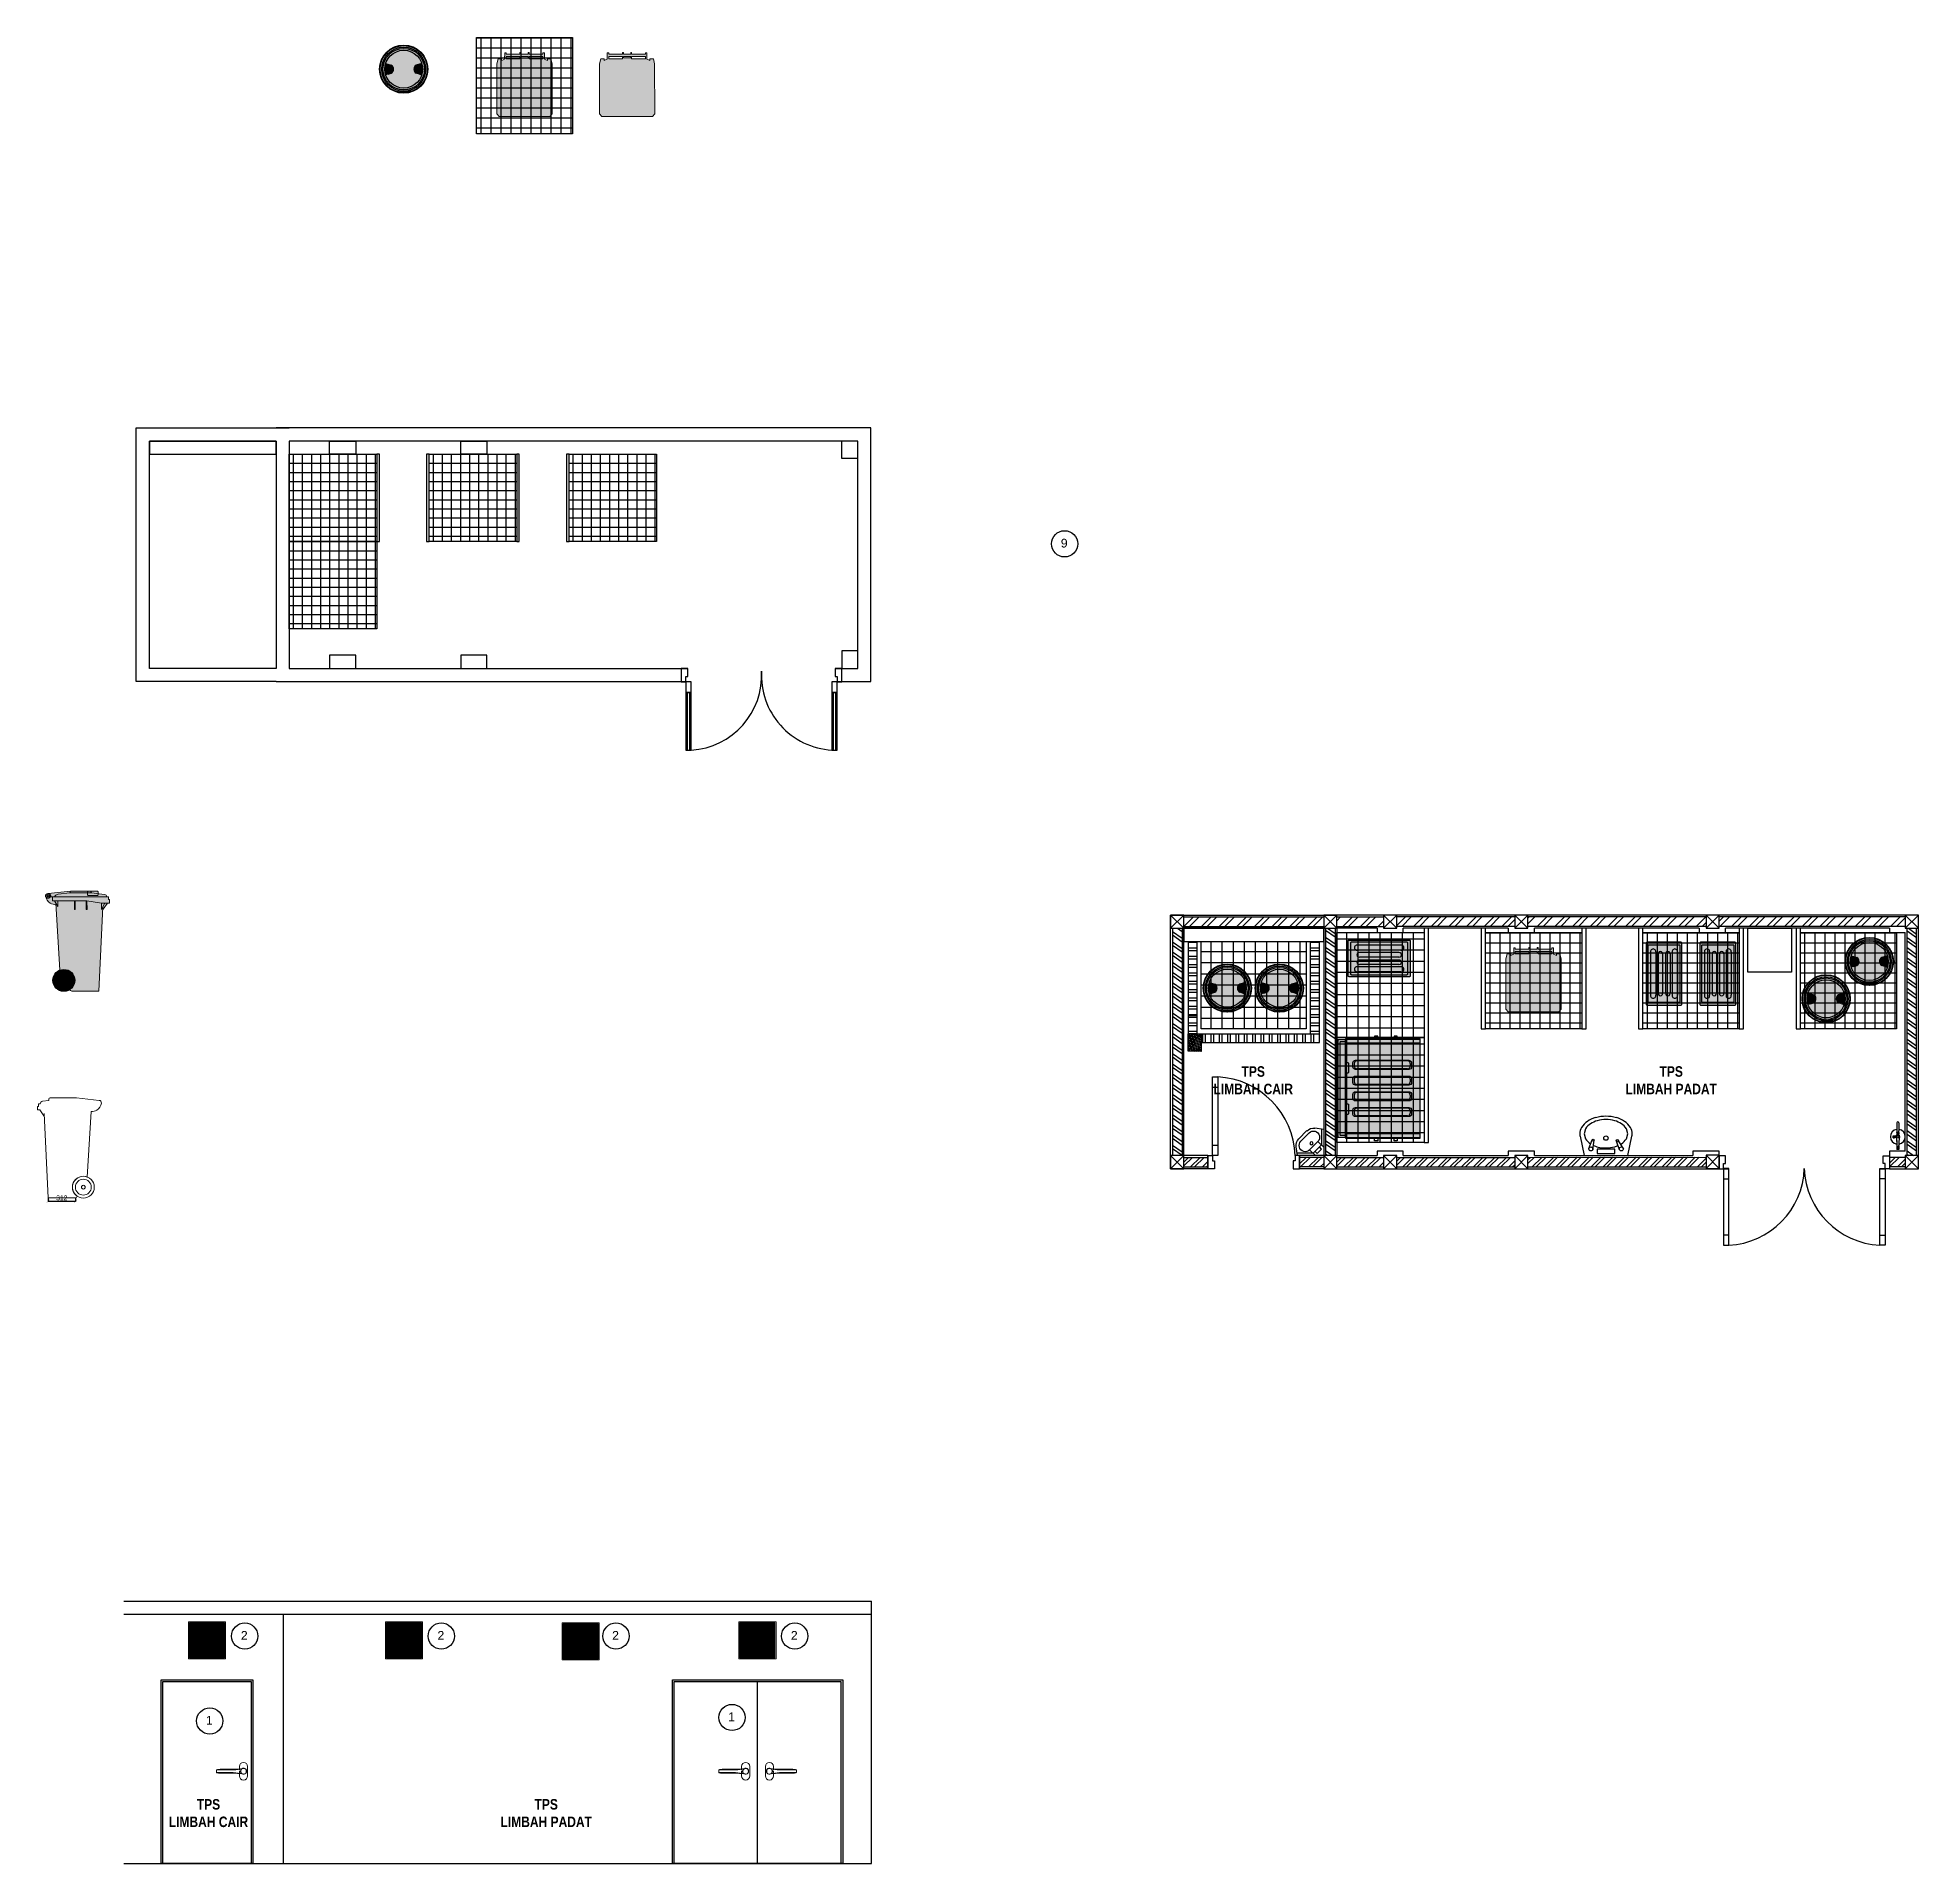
# Model space of a CAD drawing. Header units: millimetres. Extents: x -10849 to 51582, y -14593 to 28921.
# Drawn here: x -10849 to 10657, y 8039 to 28921 of the extents above; entities that cross this region are included whole.
import ezdxf

# ---------------------------------------------------------------- set-up
doc = ezdxf.new("R2010")
doc.units = ezdxf.units.MM
doc.linetypes.add('DASHED', pattern=[0.75, 0.5, -0.25])
for name, color, linetype, lineweight in [('001_Dark_1 10', 7, 'Continuous', 0), ('001_Dark_1 5', 7, 'Continuous', 0), ('C NOTASI', 3, 'Continuous', 5), ('inst ME', 7, 'Continuous', 13)]:
    doc.layers.add(name, color=color, linetype=linetype, lineweight=lineweight)
for name, color, linetype in [('2', 7, 'Continuous'), ('A-Door', 150, 'Continuous'), ('A-Glaz', 92, 'Continuous'), ('dwgmodels.com', 250, 'Continuous'), ('dwgmodels.com_hatch', 250, 'Continuous'), ('Edges', 7, 'Continuous'), ('NET 01', 8, 'Continuous')]:
    doc.layers.add(name, color=color, linetype=linetype)
doc.styles.add('DIM', font='', dxfattribs={"height": 100})
doc.styles.get("Standard").update_dxf_attribs({"font": 'arial.ttf'})
doc.styles.get('DIM').set_extended_font_data('VNI-Helve-Condense')
doc.dimstyles.new('ISO-25', dxfattribs={"dimtxt": 55, "dimasz": 32.5, "dimexe": 1.25, "dimexo": 0.625, "dimgap": 10.63, "dimtad": 1, "dimdec": 0, "dimtxsty": 'Standard', "dimblk": 'ARCHTICK', "dimcen": 2.5, "dimclrd": 40, "dimclre": 40, "dimclrt": 256, "dimadec": 0, "dimazin": 0, "dimtfac": 1, "dimtdec": 0, "dimtmove": 0, "dimatfit": 3, "dimldrblk": 'DOT', "dimfxl": 1, "dimarcsym": 0})
pattern_1 = [(45, (-9854.229, -54270.762), (-9.6423652, 9.6423652), []), (45, (-9847.8, -54270.762), (-9.6423652, 9.6423652), [])]
pattern_2 = [(45, (-11875.036, -54280.762), (-9.6423652, 9.6423652), []), (45, (-11868.607, -54280.762), (-9.6423652, 9.6423652), [])]
pattern_3 = [(45, (-13895.843, -54270.762), (-9.6423652, 9.6423652), []), (45, (-13889.414, -54270.762), (-9.6423652, 9.6423652), [])]
pattern_4 = [(45, (-16150.036, -54270.762), (-9.6423652, 9.6423652), []), (45, (-16143.607, -54270.762), (-9.6423652, 9.6423652), [])]
pattern_5 = [(45, (-13432.23, 14785.16), (-67.35192, 67.35192), []), (45, (-13387.33, 14785.16), (-67.35192, 67.35192), [])]
pattern_6 = [(145, (-13432.23, 14785.16), (-54.63316, -78.02423), []), (145, (-13440.03, 14829.38), (-54.63316, -78.02423), [])]

msp = doc.modelspace()

# ---------------------------------------------------------------- texts
at = {"color": 7, "true_color": 0xffffff, "insert": (800.6, 23189.2), "char_height": 100, "attachment_point": 1}
msp.add_mtext_dynamic_manual_height_columns('\\pxqc;9', width=177.239, gutter_width=12.5, heights=[0], dxfattribs=at)
at = {"color": 5, "char_height": 100, "attachment_point": 1}
for s, insert in [('\\pxqc;2', (-8575, 10697.2)), ('\\pxqc;2', (-6326.8, 10697.2)), ('\\pxqc;2', (-4329.5, 10697.2)), ('\\pxqc;2', (-2286, 10697.2)), ('\\pxqc;1', (-8974.9, 9726.2)), ('\\pxqc;1', (-3002.8, 9766.1))]:
    msp.add_mtext_dynamic_manual_height_columns(s, width=177.239, gutter_width=12.5, heights=[0], dxfattribs=dict(at, insert=insert))
at = {"layer": 'A-Glaz', "char_height": 120, "attachment_point": 1, "style": 'DIM'}
for s, insert in [('\\pxqc;{\\fVNI-Helve-Condense|b1|i0|c0|p2;TPS \\PLIMBAH CAIR}', (2258.4, 17156.6)), ('\\pxqc;{\\fVNI-Helve-Condense|b1|i0|c0|p2;TPS \\PLIMBAH PADAT}', (7037.9, 17156.6)), ('\\pxqc;{\\fVNI-Helve-Condense|b1|i0|c0|p2;TPS \\PLIMBAH CAIR}', (-9688.5, 8775)), ('\\pxqc;{\\fVNI-Helve-Condense|b1|i0|c0|p2;TPS \\PLIMBAH PADAT}', (-5826.1, 8775))]:
    msp.add_mtext_dynamic_manual_height_columns(s, width=1585.031, gutter_width=12.5, heights=[0], dxfattribs=dict(at, insert=insert))

# ---------------------------------------------------------------- blocks, each defined once
blk = doc.blocks.new('plasticwaterdrumplan')
at = {"layer": 'Edges'}
for p, q in [((19.15, 3.55), (22, 2.66)), ((19.8, 0.65), (19.83, 0.88)), ((19.83, 0.42), (19.8, 0.65)), ((19.83, 0.88), (19.88, 1)), ((19.88, 0.3), (19.83, 0.42)), ((19.88, 1), (20.09, 0.86)), ((19.88, 0.3), (20.09, 0.44)), ((20.09, 0.86), (20.13, 0.97)), ((20.13, 0.33), (20.09, 0.44)), ((20.13, 0.97), (20.23, 1.1)), ((20.23, 0.2), (20.13, 0.33)), ((20.23, 1.1), (20.36, 1.2)), ((20.36, 0.1), (20.23, 0.2)), ((20.33, 1.45), (20.45, 1.5)), ((20.33, 1.45), (20.47, 1.24)), ((20.33, -0.15), (20.47, 0.06)), ((20.36, 1.2), (20.47, 1.24)), ((20.47, 0.06), (20.36, 0.1)), ((20.45, 1.5), (20.68, 1.53)), ((20.68, 1.53), (20.91, 1.5)), ((20.68, 1.01), (20.77, 1)), ((21.03, 1.45), (20.89, 1.24)), ((20.89, 1.24), (21, 1.2)), ((21, 0.1), (20.89, 0.06)), ((21.03, -0.15), (20.89, 0.06)), ((20.91, 1.5), (21.03, 1.45)), ((21, 1.2), (21.13, 1.1)), ((21.13, 0.2), (21, 0.1)), ((21.13, 1.1), (21.23, 0.97)), ((21.23, 0.33), (21.13, 0.2)), ((21.23, 0.97), (21.27, 0.86)), ((21.27, 0.44), (21.23, 0.33)), ((21.48, 1), (21.27, 0.86)), ((21.48, 0.3), (21.27, 0.44)), ((21.48, 1), (21.53, 0.88)), ((21.53, 0.42), (21.48, 0.3)), ((21.53, 0.88), (21.56, 0.65)), ((21.56, 0.65), (21.53, 0.42)), ((37.52, 3.55), (34.66, 2.66)), ((35.13, 0.88), (35.1, 0.65)), ((35.1, 0.65), (35.13, 0.42)), ((35.19, 1), (35.13, 0.88)), ((35.13, 0.42), (35.19, 0.3)), ((35.19, 1), (35.39, 0.86)), ((35.19, 0.3), (35.39, 0.44)), ((35.44, 0.97), (35.39, 0.86)), ((35.39, 0.44), (35.44, 0.33)), ((35.54, 1.1), (35.44, 0.97)), ((35.44, 0.33), (35.54, 0.2)), ((35.67, 1.2), (35.54, 1.1)), ((35.54, 0.2), (35.67, 0.1)), ((35.76, 1.5), (35.63, 1.45)), ((35.63, 1.45), (35.78, 1.24)), ((35.63, -0.15), (35.78, 0.06)), ((35.78, 1.24), (35.67, 1.2)), ((35.67, 0.1), (35.78, 0.06)), ((35.99, 1.53), (35.76, 1.5)), ((35.99, 1.01), (35.89, 1)), ((36.22, 1.5), (35.99, 1.53)), ((36.34, 1.45), (36.2, 1.24)), ((36.3, 1.2), (36.2, 1.24)), ((36.2, 0.06), (36.3, 0.1)), ((36.34, -0.15), (36.2, 0.06)), ((36.34, 1.45), (36.22, 1.5)), ((36.44, 1.1), (36.3, 1.2)), ((36.3, 0.1), (36.44, 0.2)), ((36.54, 0.97), (36.44, 1.1)), ((36.44, 0.2), (36.54, 0.33)), ((36.58, 0.86), (36.54, 0.97)), ((36.54, 0.33), (36.58, 0.44)), ((36.79, 1), (36.58, 0.86)), ((36.79, 0.3), (36.58, 0.44)), ((36.84, 0.88), (36.79, 1)), ((36.79, 0.3), (36.84, 0.42)), ((36.87, 0.65), (36.84, 0.88)), ((36.84, 0.42), (36.87, 0.65)), ((20.41, -1.85), (19.15, -2.26)), ((20.45, -0.2), (20.33, -0.15)), ((20.41, -1.85), (22, -1.35)), ((20.68, -0.23), (20.45, -0.2)), ((20.91, -0.2), (20.68, -0.23)), ((21.03, -0.15), (20.91, -0.2)), ((36.26, -1.85), (34.66, -1.35)), ((35.63, -0.15), (35.76, -0.2)), ((35.76, -0.2), (35.99, -0.23)), ((35.99, -0.23), (36.22, -0.2)), ((36.22, -0.2), (36.34, -0.15)), ((36.26, -1.85), (37.52, -2.26)), ((25.72, -10.23), (26.59, -10.46)), ((25.73, -10.21), (26.78, -10.49)), ((26.36, -10.41), (26.54, -10.46)), ((26.36, -10.43), (26.53, -10.48)), ((26.54, -10.46), (26.53, -10.48)), ((26.54, -10.46), (26.59, -10.47)), ((26.59, -10.46), (26.6, -10.46)), ((26.6, -10.48), (26.59, -10.47)), ((26.62, -10.47), (26.6, -10.46)), ((26.6, -10.46), (26.75, -10.5)), ((26.61, -10.48), (26.6, -10.48)), ((26.61, -10.48), (26.61, -10.49)), ((26.62, -10.5), (26.61, -10.49)), ((26.63, -10.48), (26.62, -10.47)), ((26.62, -10.47), (26.62, -10.47)), ((26.63, -10.5), (26.62, -10.5)), ((26.64, -10.49), (26.63, -10.48)), ((26.63, -10.51), (26.63, -10.5)), ((26.64, -10.52), (26.63, -10.51)), ((26.65, -10.5), (26.64, -10.49)), ((26.64, -10.49), (26.64, -10.49)), ((26.64, -10.53), (26.64, -10.52)), ((26.64, -10.54), (26.64, -10.53)), ((26.64, -10.57), (26.65, -10.54)), ((26.65, -10.54), (26.64, -10.54)), ((26.64, -10.59), (26.64, -10.57)), ((26.65, -10.61), (26.64, -10.59)), ((26.65, -10.51), (26.65, -10.5)), ((26.66, -10.52), (26.65, -10.51)), ((26.65, -10.51), (26.65, -10.51)), ((26.65, -10.54), (26.67, -10.53)), ((26.66, -10.53), (26.65, -10.55)), ((26.65, -10.55), (26.65, -10.54)), ((26.65, -10.55), (26.65, -10.55)), ((26.66, -10.64), (26.65, -10.61)), ((26.66, -10.53), (26.66, -10.52)), ((26.67, -10.56), (26.66, -10.57)), ((26.66, -10.57), (26.66, -10.59)), ((26.66, -10.59), (26.66, -10.6)), ((26.66, -10.6), (26.67, -10.62)), ((26.68, -10.66), (26.66, -10.64)), ((26.67, -10.53), (26.69, -10.51)), ((26.68, -10.54), (26.67, -10.56)), ((26.67, -10.62), (26.69, -10.64)), ((26.7, -10.53), (26.68, -10.54)), ((26.7, -10.67), (26.68, -10.66)), ((26.69, -10.51), (26.72, -10.5)), ((26.7, -10.56), (26.69, -10.59)), ((26.69, -10.59), (26.7, -10.63)), ((26.69, -10.64), (26.71, -10.65)), ((26.72, -10.53), (26.7, -10.53)), ((26.72, -10.54), (26.7, -10.56)), ((26.7, -10.63), (26.72, -10.65)), ((26.73, -10.68), (26.7, -10.67)), ((26.71, -10.65), (26.73, -10.66)), ((26.72, -10.5), (26.75, -10.5)), ((26.74, -10.52), (26.72, -10.53)), ((26.75, -10.53), (26.72, -10.54)), ((26.72, -10.65), (26.77, -10.66)), ((26.73, -10.66), (26.76, -10.67)), ((26.75, -10.69), (26.73, -10.68)), ((26.77, -10.53), (26.74, -10.52)), ((26.75, -10.5), (26.77, -10.5)), ((26.75, -10.5), (26.77, -10.51)), ((26.78, -10.54), (26.75, -10.53)), ((26.78, -10.69), (26.75, -10.69)), ((26.76, -10.67), (26.77, -10.66)), ((26.77, -10.5), (26.8, -10.51)), ((26.8, -10.51), (26.77, -10.51)), ((26.79, -10.54), (26.77, -10.53)), ((26.77, -10.66), (26.81, -10.68)), ((26.78, -10.49), (27.01, -10.56)), ((26.78, -10.49), (26.8, -10.51)), ((26.78, -10.54), (26.8, -10.55)), ((26.81, -10.68), (26.78, -10.69)), ((26.81, -10.55), (26.79, -10.54)), ((26.8, -10.51), (26.82, -10.53)), ((26.81, -10.55), (26.8, -10.55)), ((26.81, -10.55), (26.81, -10.55)), ((26.81, -10.55), (26.85, -10.56)), ((26.81, -10.68), (26.81, -10.68)), ((26.81, -10.68), (26.93, -10.71)), ((26.82, -10.53), (26.84, -10.55)), ((26.84, -10.55), (26.85, -10.56)), ((26.85, -10.56), (27.07, -10.63)), ((26.9, -10.77), (26.89, -10.83)), ((26.89, -10.83), (26.9, -10.77)), ((26.89, -10.83), (26.9, -10.88)), ((26.9, -10.88), (26.89, -10.83)), ((26.89, -10.83), (26.89, -10.83)), ((26.9, -10.83), (26.89, -10.83)), ((26.93, -10.72), (26.9, -10.77)), ((26.9, -10.77), (26.93, -10.72)), ((26.9, -10.77), (26.91, -10.77)), ((26.9, -10.83), (26.91, -10.77)), ((26.9, -10.77), (26.9, -10.77)), ((26.9, -10.83), (26.91, -10.78)), ((26.91, -10.88), (26.9, -10.83)), ((26.9, -10.88), (26.9, -10.83)), ((26.9, -10.83), (26.9, -10.83)), ((26.9, -10.88), (26.91, -10.93)), ((26.91, -10.88), (26.9, -10.88)), ((26.9, -10.88), (26.9, -10.88)), ((26.9, -10.88), (26.9, -10.88)), ((26.92, -10.93), (26.9, -10.88)), ((26.92, -10.93), (26.9, -10.88)), ((26.91, -10.78), (26.93, -10.73)), ((26.91, -10.77), (26.93, -10.73)), ((26.91, -10.77), (26.91, -10.78)), ((26.91, -10.83), (26.92, -10.78)), ((26.92, -10.78), (26.91, -10.83)), ((26.91, -10.83), (26.92, -10.88)), ((26.91, -10.88), (26.91, -10.83)), ((26.93, -10.93), (26.91, -10.88)), ((26.92, -10.93), (26.91, -10.88)), ((26.91, -10.93), (26.95, -10.98)), ((26.92, -10.93), (26.91, -10.93)), ((26.92, -10.78), (26.94, -10.73)), ((26.94, -10.73), (26.92, -10.78)), ((26.92, -10.88), (26.93, -10.93)), ((26.92, -10.93), (26.92, -10.93)), ((26.92, -10.93), (26.92, -10.93)), ((26.95, -10.98), (26.92, -10.93)), ((26.95, -10.97), (26.92, -10.93)), ((26.95, -10.98), (26.92, -10.93)), ((26.93, -10.71), (26.93, -10.72)), ((26.93, -10.72), (26.94, -10.71)), ((26.94, -10.71), (26.93, -10.71)), ((26.93, -10.73), (26.94, -10.72)), ((26.93, -10.73), (26.94, -10.72)), ((26.93, -10.73), (26.93, -10.72)), ((26.93, -10.72), (26.93, -10.72)), ((26.93, -10.73), (26.93, -10.73)), ((26.93, -10.93), (26.96, -10.97)), ((26.96, -10.97), (26.93, -10.93)), ((26.94, -10.72), (26.94, -10.71)), ((26.95, -10.72), (26.94, -10.73)), ((26.94, -10.73), (26.95, -10.72)), ((26.95, -10.72), (26.94, -10.72)), ((26.94, -10.72), (26.94, -10.72)), ((27.05, -10.75), (26.95, -10.72)), ((26.95, -10.72), (26.95, -10.72)), ((26.99, -11.01), (26.95, -10.97)), ((26.95, -10.98), (26.95, -10.97)), ((26.95, -10.98), (26.99, -11.02)), ((26.99, -11.01), (26.95, -10.98)), ((26.99, -11.01), (26.95, -10.98)), ((26.95, -10.98), (26.95, -10.98)), ((26.95, -10.98), (26.95, -10.98)), ((26.96, -10.97), (27, -11)), ((27, -11), (26.96, -10.97)), ((26.99, -11.01), (26.99, -11.01)), ((26.99, -11.01), (26.99, -11.01)), ((26.99, -11.01), (26.99, -11.02)), ((27.04, -11.03), (26.99, -11.01)), ((27.04, -11.03), (26.99, -11.01)), ((27.04, -11.04), (26.99, -11.01)), ((26.99, -11.02), (27.04, -11.04)), ((27.02, -10.78), (27, -10.85)), ((27, -10.85), (27.02, -10.91)), ((27, -11), (27.04, -11.02)), ((27.04, -11.03), (27, -11)), ((27.05, -10.75), (27.02, -10.78)), ((27.02, -10.91), (27.07, -10.96)), ((27.04, -11.02), (27.32, -11.11)), ((27.32, -11.13), (27.04, -11.03)), ((27.32, -11.12), (27.04, -11.03)), ((27.32, -11.12), (27.04, -11.03)), ((27.31, -11.13), (27.04, -11.04)), ((27.04, -11.04), (27.04, -11.04)), ((27.31, -11.13), (27.04, -11.04)), ((27.26, -10.81), (27.05, -10.75)), ((27.07, -10.63), (27.11, -10.63)), ((27.08, -10.63), (27.07, -10.63)), ((27.07, -10.96), (27.13, -10.98)), ((27.08, -10.63), (27.11, -10.63)), ((27.09, -10.64), (27.08, -10.63)), ((27.09, -10.64), (27.11, -10.63)), ((27.1, -10.64), (27.09, -10.64)), ((27.1, -10.64), (27.11, -10.64)), ((27.11, -10.64), (27.1, -10.64)), ((27.17, -10.64), (27.11, -10.63)), ((27.11, -10.63), (27.11, -10.63)), ((27.11, -10.63), (27.11, -10.63)), ((27.11, -10.63), (27.17, -10.64)), ((27.11, -10.63), (27.17, -10.64)), ((27.11, -10.64), (27.11, -10.63)), ((27.11, -10.64), (27.11, -10.64)), ((27.11, -10.64), (27.17, -10.65)), ((27.11, -10.64), (27.17, -10.65)), ((27.15, -10.65), (27.11, -10.64)), ((27.13, -10.98), (27.2, -10.96)), ((27.17, -10.66), (27.15, -10.65)), ((28.04, -10.93), (27.15, -10.65)), ((27.44, -10.69), (27.17, -10.64)), ((27.44, -10.68), (27.17, -10.64)), ((27.44, -10.68), (27.17, -10.64)), ((27.43, -10.7), (27.17, -10.65)), ((27.44, -10.69), (27.17, -10.65)), ((27.17, -10.66), (27.43, -10.7)), ((27.2, -10.96), (27.25, -10.91)), ((27.25, -10.91), (27.27, -10.85)), ((27.27, -10.85), (27.26, -10.81)), ((28, -11.04), (27.26, -10.81)), ((27.31, -11.13), (27.6, -11.21)), ((27.6, -11.2), (27.31, -11.13)), ((27.32, -11.11), (27.6, -11.19)), ((27.6, -11.19), (27.32, -11.12)), ((27.6, -11.2), (27.32, -11.12)), ((27.6, -11.2), (27.32, -11.13)), ((27.43, -10.7), (27.7, -10.74)), ((27.7, -10.73), (27.43, -10.7)), ((27.44, -10.68), (27.71, -10.72)), ((27.71, -10.72), (27.44, -10.68)), ((27.71, -10.73), (27.44, -10.69)), ((27.71, -10.72), (27.44, -10.69)), ((27.6, -11.19), (27.89, -11.24)), ((27.88, -11.25), (27.6, -11.19)), ((27.88, -11.25), (27.6, -11.2)), ((27.88, -11.25), (27.6, -11.2)), ((27.88, -11.26), (27.6, -11.2)), ((27.88, -11.26), (27.6, -11.21)), ((27.98, -10.76), (27.7, -10.73)), ((27.7, -10.74), (27.98, -10.76)), ((27.71, -10.72), (27.98, -10.74)), ((27.98, -10.75), (27.71, -10.72)), ((27.98, -10.75), (27.71, -10.72)), ((27.98, -10.75), (27.71, -10.73)), ((28.17, -11.28), (27.88, -11.25)), ((28.17, -11.29), (27.88, -11.25)), ((28.17, -11.28), (27.88, -11.25)), ((28.17, -11.29), (27.88, -11.26)), ((28.17, -11.29), (27.88, -11.26)), ((27.89, -11.24), (28.17, -11.27)), ((28.25, -10.76), (27.98, -10.74)), ((28.25, -10.77), (27.98, -10.75)), ((28.25, -10.77), (27.98, -10.75)), ((28.25, -10.76), (27.98, -10.75)), ((28.25, -10.78), (27.98, -10.76)), ((27.98, -10.76), (28.25, -10.78)), ((28.04, -11.11), (28, -11.04)), ((28.01, -11.04), (28, -11.04)), ((28.01, -11.04), (28.04, -11.1)), ((28.02, -11.05), (28.01, -11.04)), ((28.02, -11.05), (28.04, -11.1)), ((28.02, -11.05), (28.05, -11.09)), ((28.02, -11.05), (28.02, -11.05)), ((28.03, -11.05), (28.02, -11.05)), ((28.05, -11.09), (28.03, -11.05)), ((28.03, -11.05), (28.05, -11.09)), ((28.03, -11.05), (28.05, -11.09)), ((28.03, -11.05), (28.03, -11.05)), ((28.03, -11.05), (28.03, -11.05)), ((28.03, -11.05), (28.07, -11.06)), ((28.04, -10.93), (28.09, -10.9)), ((28.05, -10.93), (28.04, -10.93)), ((28.05, -11.09), (28.04, -11.1)), ((28.04, -11.1), (28.04, -11.1)), ((28.04, -11.1), (28.13, -11.12)), ((28.04, -11.1), (28.12, -11.12)), ((28.13, -11.13), (28.04, -11.11)), ((28.1, -10.9), (28.05, -10.93)), ((28.1, -10.91), (28.05, -10.93)), ((28.05, -10.93), (28.05, -10.93)), ((28.06, -10.93), (28.05, -10.93)), ((28.12, -11.11), (28.05, -11.09)), ((28.05, -11.09), (28.05, -11.09)), ((28.05, -11.09), (28.05, -11.09)), ((28.05, -11.09), (28.12, -11.12)), ((28.05, -11.09), (28.12, -11.11)), ((28.1, -10.91), (28.06, -10.93)), ((28.1, -10.91), (28.06, -10.94)), ((28.06, -10.94), (28.1, -10.92)), ((28.06, -10.94), (28.06, -10.93)), ((28.06, -10.94), (28.11, -10.95)), ((28.06, -10.94), (28.06, -10.94)), ((28.08, -11.07), (28.07, -11.06)), ((28.08, -11.07), (28.09, -11.07)), ((28.09, -10.9), (28.18, -10.92)), ((28.09, -11.07), (28.1, -11.07)), ((28.09, -11.07), (28.09, -11.07)), ((28.09, -11.07), (28.09, -11.07)), ((28.18, -10.92), (28.1, -10.9)), ((28.1, -10.91), (28.1, -10.9)), ((28.18, -10.93), (28.1, -10.91)), ((28.17, -10.93), (28.1, -10.91)), ((28.1, -10.91), (28.1, -10.91)), ((28.17, -10.93), (28.1, -10.91)), ((28.1, -10.91), (28.1, -10.91)), ((28.1, -10.92), (28.1, -10.91)), ((28.1, -10.92), (28.17, -10.94)), ((28.1, -11.07), (28.1, -11.07)), ((28.1, -11.07), (28.1, -11.07)), ((28.11, -11.07), (28.1, -11.07)), ((28.11, -10.95), (28.11, -10.95)), ((28.11, -10.95), (28.11, -10.95)), ((28.14, -10.96), (28.11, -10.95)), ((28.11, -10.95), (28.11, -10.95)), ((28.11, -10.95), (28.11, -10.95)), ((28.11, -11.07), (28.14, -11.07)), ((28.19, -11.07), (28.12, -11.11)), ((28.12, -11.11), (28.19, -11.07)), ((28.12, -11.12), (28.2, -11.08)), ((28.12, -11.12), (28.19, -11.08)), ((28.12, -11.12), (28.12, -11.11)), ((28.12, -11.11), (28.12, -11.11)), ((28.13, -11.12), (28.12, -11.12)), ((28.12, -11.12), (28.12, -11.12)), ((28.13, -11.12), (28.2, -11.08)), ((28.2, -11.09), (28.13, -11.13)), ((28.17, -10.99), (28.14, -10.96)), ((28.14, -11.07), (28.16, -11.05)), ((28.16, -11.05), (28.17, -11.02)), ((28.18, -10.93), (28.17, -10.93)), ((28.17, -10.93), (28.17, -10.93)), ((28.17, -10.93), (28.17, -10.94)), ((28.21, -11), (28.17, -10.93)), ((28.21, -11), (28.17, -10.93)), ((28.17, -10.94), (28.21, -11)), ((28.17, -11.02), (28.17, -10.99)), ((28.17, -11.27), (28.46, -11.29)), ((28.46, -11.29), (28.17, -11.28)), ((28.46, -11.3), (28.17, -11.28)), ((28.17, -11.29), (28.46, -11.31)), ((28.46, -11.3), (28.17, -11.29)), ((28.46, -11.3), (28.17, -11.29)), ((28.18, -10.92), (28.18, -10.93)), ((28.22, -11), (28.18, -10.92)), ((28.18, -10.92), (28.23, -11)), ((28.22, -11), (28.18, -10.93)), ((28.21, -11), (28.19, -11.07)), ((28.19, -11.08), (28.21, -11)), ((28.19, -11.07), (28.21, -11)), ((28.19, -11.08), (28.19, -11.07)), ((28.19, -11.07), (28.19, -11.07)), ((28.2, -11.08), (28.19, -11.08)), ((28.23, -11), (28.2, -11.09)), ((28.2, -11.08), (28.22, -11)), ((28.2, -11.08), (28.22, -11)), ((28.2, -11.08), (28.2, -11.08)), ((28.21, -11), (28.22, -11)), ((28.21, -11), (28.21, -11)), ((28.21, -11), (28.21, -11)), ((28.22, -11), (28.22, -11)), ((28.25, -10.76), (28.52, -10.77)), ((28.52, -10.77), (28.25, -10.76)), ((28.52, -10.78), (28.25, -10.77)), ((28.52, -10.78), (28.25, -10.77)), ((28.25, -10.78), (28.52, -10.79)), ((28.52, -10.79), (28.25, -10.78)), ((28.43, -10.93), (29.05, -10.92)), ((28.44, -11.17), (28.43, -10.93)), ((28.43, -10.93), (28.44, -10.94)), ((29.04, -10.93), (28.44, -10.94)), ((29.04, -10.93), (28.44, -10.94)), ((28.44, -10.94), (28.44, -11.16)), ((28.44, -10.94), (28.45, -11.16)), ((28.44, -10.94), (28.45, -10.95)), ((28.44, -10.94), (28.44, -10.94)), ((29.04, -11.15), (28.44, -11.16)), ((28.44, -11.16), (28.44, -11.17)), ((28.45, -11.16), (28.44, -11.16)), ((28.44, -11.17), (29.05, -11.16)), ((28.45, -10.95), (29.03, -10.94)), ((29.03, -10.94), (28.45, -10.95)), ((29.03, -10.94), (28.45, -10.95)), ((28.46, -11.15), (28.45, -10.95)), ((28.45, -10.95), (28.45, -11.15)), ((28.45, -10.95), (28.45, -10.95)), ((28.45, -10.95), (28.45, -10.95)), ((28.45, -10.95), (28.45, -11.15)), ((29.03, -11.14), (28.45, -11.15)), ((28.45, -11.15), (28.45, -11.15)), ((28.45, -11.15), (28.45, -11.16)), ((28.46, -11.15), (28.45, -11.15)), ((29.04, -11.15), (28.45, -11.16)), ((29.03, -11.15), (28.45, -11.15)), ((29.03, -11.14), (28.46, -11.15)), ((28.46, -11.29), (28.75, -11.28)), ((28.75, -11.29), (28.46, -11.29)), ((28.75, -11.29), (28.46, -11.3)), ((28.76, -11.29), (28.46, -11.3)), ((28.76, -11.3), (28.46, -11.3)), ((28.76, -11.3), (28.46, -11.31)), ((28.52, -10.77), (28.79, -10.77)), ((28.79, -10.77), (28.52, -10.77)), ((28.79, -10.78), (28.52, -10.78)), ((28.79, -10.78), (28.52, -10.78)), ((28.52, -10.79), (28.79, -10.79)), ((28.79, -10.79), (28.52, -10.79)), ((28.75, -11.28), (29.04, -11.25)), ((29.04, -11.26), (28.75, -11.29)), ((29.04, -11.26), (28.75, -11.29)), ((29.05, -11.27), (28.76, -11.3)), ((29.05, -11.27), (28.76, -11.29)), ((29.05, -11.27), (28.76, -11.3)), ((29.06, -10.76), (28.79, -10.77)), ((29.06, -10.76), (28.79, -10.77)), ((29.06, -10.77), (28.79, -10.78)), ((29.06, -10.77), (28.79, -10.78)), ((29.06, -10.78), (28.79, -10.79)), ((28.79, -10.79), (29.06, -10.78)), ((29.03, -10.94), (29.04, -10.93)), ((29.03, -10.94), (29.03, -11.14)), ((29.03, -11.15), (29.03, -10.94)), ((29.03, -11.14), (29.03, -10.94)), ((29.03, -10.94), (29.03, -10.94)), ((29.03, -10.94), (29.03, -10.94)), ((29.03, -11.15), (29.03, -11.14)), ((29.03, -11.14), (29.03, -11.14)), ((29.04, -11.15), (29.03, -11.15)), ((29.04, -10.93), (29.05, -10.92)), ((29.04, -11.15), (29.04, -10.93)), ((29.04, -11.15), (29.04, -10.93)), ((29.04, -10.93), (29.04, -10.93)), ((29.05, -11.16), (29.04, -11.15)), ((29.04, -11.15), (29.04, -11.15)), ((29.04, -11.25), (29.33, -11.21)), ((29.33, -11.21), (29.04, -11.26)), ((29.33, -11.22), (29.04, -11.26)), ((29.05, -10.92), (29.05, -11.16)), ((29.33, -11.22), (29.05, -11.27)), ((29.33, -11.22), (29.05, -11.27)), ((29.05, -11.27), (29.33, -11.23)), ((29.06, -10.76), (29.33, -10.74)), ((29.33, -10.75), (29.06, -10.77)), ((29.33, -10.75), (29.06, -10.76)), ((29.06, -10.78), (29.33, -10.76)), ((29.33, -10.76), (29.06, -10.78)), ((29.33, -10.76), (29.06, -10.77)), ((29.81, -10.63), (29.33, -10.75)), ((29.8, -10.63), (29.33, -10.75)), ((29.8, -10.63), (29.33, -10.74)), ((29.81, -10.64), (29.33, -10.75)), ((29.33, -10.75), (29.33, -10.74)), ((29.33, -10.75), (29.33, -10.75)), ((29.33, -10.75), (29.33, -10.75)), ((29.33, -10.75), (29.34, -10.76)), ((29.33, -10.75), (29.33, -10.76)), ((29.33, -10.76), (29.33, -10.76)), ((29.33, -10.76), (29.34, -10.76)), ((29.33, -10.77), (29.34, -10.76)), ((29.33, -10.76), (29.33, -10.76)), ((29.33, -10.76), (29.33, -10.76)), ((29.33, -10.76), (29.34, -10.76)), ((29.33, -10.76), (29.33, -10.76)), ((29.33, -10.76), (29.33, -10.77)), ((29.33, -10.76), (29.33, -10.76)), ((29.83, -11.05), (29.33, -11.22)), ((29.33, -11.21), (29.83, -11.05)), ((29.83, -11.06), (29.33, -11.22)), ((29.83, -11.06), (29.33, -11.22)), ((29.84, -11.06), (29.33, -11.23)), ((29.84, -11.07), (29.33, -11.23)), ((29.33, -11.21), (29.33, -11.21)), ((29.33, -11.21), (29.33, -11.21)), ((29.33, -11.21), (29.33, -11.21)), ((29.33, -11.21), (29.33, -11.21)), ((29.33, -11.21), (29.33, -11.21)), ((29.33, -11.21), (29.33, -11.21)), ((29.33, -11.21), (29.33, -11.21)), ((29.33, -11.21), (29.33, -11.22)), ((29.33, -11.22), (29.33, -11.23)), ((29.33, -11.22), (29.33, -11.22)), ((29.33, -11.22), (29.33, -11.22)), ((29.33, -11.22), (29.33, -11.22)), ((29.33, -11.22), (29.33, -11.22)), ((29.33, -11.23), (29.33, -11.23)), ((29.81, -10.64), (29.34, -10.76)), ((29.34, -10.76), (29.81, -10.65)), ((29.34, -10.76), (29.34, -10.76)), ((30.28, -10.5), (29.8, -10.63)), ((30.28, -10.5), (29.8, -10.63)), ((30.28, -10.51), (29.81, -10.63)), ((30.28, -10.51), (29.81, -10.64)), ((30.29, -10.51), (29.81, -10.64)), ((29.81, -10.65), (30.29, -10.52)), ((30.32, -10.87), (29.83, -11.05)), ((29.83, -11.05), (30.32, -10.87)), ((30.32, -10.88), (29.83, -11.06)), ((30.33, -10.88), (29.83, -11.06)), ((30.33, -10.88), (29.84, -11.07)), ((30.33, -10.88), (29.84, -11.06)), ((30.76, -10.36), (30.28, -10.5)), ((30.76, -10.37), (30.28, -10.51)), ((30.76, -10.37), (30.28, -10.5)), ((30.76, -10.37), (30.28, -10.51)), ((30.29, -10.52), (30.76, -10.38)), ((30.76, -10.38), (30.29, -10.51)), ((30.32, -10.87), (30.8, -10.67)), ((30.8, -10.67), (30.32, -10.87)), ((30.8, -10.68), (30.32, -10.88)), ((30.81, -10.68), (30.33, -10.88)), ((30.81, -10.68), (30.33, -10.88)), ((30.33, -10.88), (30.81, -10.69)), ((30.76, -10.36), (31.23, -10.22)), ((30.76, -10.38), (31.3, -10.22)), ((31.23, -10.22), (30.76, -10.37)), ((31.23, -10.22), (30.76, -10.37)), ((31.24, -10.23), (30.76, -10.38)), ((31.23, -10.23), (30.76, -10.37)), ((30.8, -10.67), (31.26, -10.46)), ((31.27, -10.46), (30.8, -10.67)), ((31.27, -10.46), (30.8, -10.68)), ((31.28, -10.47), (30.81, -10.69)), ((31.27, -10.47), (30.81, -10.68)), ((31.28, -10.47), (30.81, -10.68)), ((31.26, -10.21), (31.23, -10.22)), ((31.26, -10.21), (31.23, -10.22)), ((31.27, -10.21), (31.23, -10.22)), ((31.27, -10.22), (31.23, -10.23)), ((31.27, -10.22), (31.24, -10.23)), ((31.26, -10.21), (31.3, -10.2)), ((31.3, -10.2), (31.26, -10.21)), ((31.26, -10.46), (31.33, -10.42)), ((31.3, -10.2), (31.27, -10.21)), ((31.3, -10.21), (31.27, -10.22)), ((31.3, -10.21), (31.27, -10.22)), ((31.3, -10.44), (31.27, -10.46)), ((31.31, -10.45), (31.27, -10.46)), ((31.31, -10.45), (31.27, -10.47)), ((31.31, -10.45), (31.28, -10.47)), ((31.31, -10.45), (31.28, -10.47)), ((31.3, -10.2), (31.33, -10.19)), ((31.33, -10.19), (31.3, -10.2)), ((31.33, -10.19), (31.3, -10.2)), ((31.34, -10.2), (31.3, -10.21)), ((31.33, -10.2), (31.3, -10.21)), ((31.3, -10.22), (31.34, -10.21)), ((31.34, -10.43), (31.3, -10.44)), ((31.34, -10.43), (31.31, -10.45)), ((31.35, -10.43), (31.31, -10.45)), ((31.35, -10.43), (31.31, -10.45)), ((31.31, -10.45), (31.35, -10.44)), ((31.36, -10.18), (31.33, -10.19)), ((31.37, -10.18), (31.33, -10.19)), ((31.37, -10.18), (31.33, -10.19)), ((31.37, -10.19), (31.33, -10.2)), ((31.33, -10.42), (31.4, -10.39)), ((31.34, -10.21), (31.4, -10.19)), ((31.37, -10.19), (31.34, -10.2)), ((31.38, -10.41), (31.34, -10.43)), ((31.37, -10.41), (31.34, -10.43)), ((31.38, -10.41), (31.35, -10.43)), ((31.35, -10.44), (31.39, -10.42)), ((31.38, -10.42), (31.35, -10.43)), ((31.4, -10.17), (31.36, -10.18)), ((31.4, -10.17), (31.37, -10.18)), ((31.4, -10.18), (31.37, -10.19)), ((31.4, -10.18), (31.37, -10.18)), ((31.4, -10.18), (31.37, -10.19)), ((31.41, -10.39), (31.37, -10.41)), ((31.41, -10.39), (31.38, -10.41)), ((31.42, -10.4), (31.38, -10.42)), ((31.42, -10.4), (31.38, -10.41)), ((31.42, -10.4), (31.39, -10.42)), ((31.4, -10.17), (31.43, -10.16)), ((31.43, -10.16), (31.4, -10.17)), ((31.44, -10.17), (31.4, -10.18)), ((31.43, -10.17), (31.4, -10.18)), ((31.43, -10.17), (31.4, -10.18)), ((31.4, -10.19), (31.44, -10.18)), ((31.4, -10.39), (31.44, -10.37)), ((31.45, -10.37), (31.41, -10.39)), ((31.44, -10.37), (31.41, -10.39)), ((31.42, -10.4), (31.46, -10.38)), ((31.45, -10.38), (31.42, -10.4)), ((31.45, -10.38), (31.42, -10.4)), ((31.47, -10.15), (31.43, -10.16)), ((31.47, -10.15), (31.43, -10.16)), ((31.47, -10.16), (31.43, -10.17)), ((31.47, -10.16), (31.43, -10.17)), ((31.44, -10.18), (31.5, -10.16)), ((31.47, -10.17), (31.44, -10.17)), ((31.44, -10.37), (31.51, -10.33)), ((31.48, -10.35), (31.44, -10.37)), ((31.48, -10.36), (31.45, -10.37)), ((31.49, -10.36), (31.45, -10.38)), ((31.49, -10.36), (31.45, -10.38)), ((31.46, -10.38), (31.49, -10.36)), ((31.5, -10.14), (31.47, -10.15)), ((31.5, -10.15), (31.47, -10.16)), ((31.5, -10.15), (31.47, -10.15)), ((31.5, -10.15), (31.47, -10.16)), ((31.5, -10.16), (31.47, -10.17)), ((31.51, -10.33), (31.48, -10.35)), ((31.52, -10.34), (31.48, -10.36)), ((31.53, -10.34), (31.49, -10.36)), ((31.52, -10.34), (31.49, -10.36)), ((31.52, -10.34), (31.49, -10.36)), ((31.5, -10.14), (31.53, -10.13)), ((31.54, -10.14), (31.5, -10.15)), ((31.54, -10.14), (31.5, -10.15)), ((31.53, -10.14), (31.5, -10.15)), ((31.5, -10.16), (31.54, -10.15)), ((31.54, -10.15), (31.5, -10.16)), ((31.51, -10.33), (31.54, -10.31)), ((31.55, -10.32), (31.51, -10.33)), ((31.56, -10.32), (31.52, -10.34)), ((31.55, -10.32), (31.52, -10.34)), ((31.56, -10.32), (31.52, -10.34)), ((31.57, -10.13), (31.53, -10.13)), ((31.57, -10.13), (31.53, -10.14)), ((31.56, -10.33), (31.53, -10.34)), ((31.57, -10.13), (31.54, -10.14)), ((31.57, -10.14), (31.54, -10.15)), ((31.57, -10.14), (31.54, -10.14)), ((31.54, -10.15), (31.59, -10.14)), ((31.54, -10.31), (31.61, -10.27)), ((31.59, -10.3), (31.55, -10.32)), ((31.58, -10.3), (31.55, -10.32)), ((31.59, -10.3), (31.56, -10.32)), ((31.59, -10.3), (31.56, -10.32)), ((31.56, -10.33), (31.6, -10.31)), ((31.6, -10.12), (31.57, -10.13)), ((31.6, -10.12), (31.57, -10.13)), ((31.6, -10.13), (31.57, -10.14)), ((31.6, -10.13), (31.57, -10.13)), ((31.59, -10.14), (31.57, -10.14)), ((31.61, -10.28), (31.58, -10.3)), ((31.6, -10.13), (31.59, -10.14)), ((31.59, -10.14), (31.6, -10.14)), ((31.61, -10.14), (31.59, -10.14)), ((31.59, -10.14), (31.59, -10.14)), ((31.62, -10.28), (31.59, -10.3)), ((31.62, -10.28), (31.59, -10.3)), ((31.63, -10.29), (31.59, -10.3)), ((31.6, -10.12), (31.63, -10.13)), ((31.63, -10.13), (31.6, -10.12)), ((31.6, -10.12), (31.6, -10.12)), ((31.62, -10.13), (31.6, -10.12)), ((31.6, -10.12), (31.6, -10.13)), ((31.62, -10.13), (31.6, -10.13)), ((31.62, -10.13), (31.6, -10.13)), ((31.6, -10.13), (31.6, -10.13)), ((31.6, -10.14), (31.62, -10.15)), ((31.63, -10.29), (31.6, -10.31)), ((31.63, -10.15), (31.61, -10.14)), ((31.61, -10.27), (31.66, -10.24)), ((31.65, -10.26), (31.61, -10.28)), ((31.64, -10.14), (31.62, -10.13)), ((31.64, -10.14), (31.62, -10.13)), ((31.62, -10.13), (31.62, -10.13)), ((31.65, -10.14), (31.62, -10.13)), ((31.62, -10.13), (31.62, -10.13)), ((31.62, -10.13), (31.63, -10.13)), ((31.62, -10.15), (31.64, -10.16)), ((31.65, -10.26), (31.62, -10.28)), ((31.66, -10.26), (31.62, -10.28)), ((31.65, -10.13), (31.63, -10.13)), ((31.63, -10.13), (31.63, -10.13)), ((31.65, -10.14), (31.63, -10.13)), ((31.65, -10.16), (31.63, -10.15)), ((31.66, -10.27), (31.63, -10.29)), ((31.66, -10.27), (31.63, -10.29)), ((31.66, -10.15), (31.64, -10.14)), ((31.65, -10.14), (31.64, -10.14)), ((31.64, -10.14), (31.64, -10.14)), ((31.65, -10.15), (31.64, -10.14)), ((31.64, -10.16), (31.65, -10.17)), ((31.67, -10.15), (31.65, -10.13)), ((31.65, -10.14), (31.65, -10.13)), ((31.67, -10.15), (31.65, -10.14)), ((31.67, -10.15), (31.65, -10.14)), ((31.65, -10.14), (31.65, -10.14)), ((31.67, -10.17), (31.65, -10.15)), ((31.66, -10.15), (31.65, -10.15)), ((31.66, -10.17), (31.65, -10.16)), ((31.65, -10.17), (31.66, -10.19)), ((31.67, -10.24), (31.65, -10.26)), ((31.68, -10.24), (31.65, -10.26)), ((31.67, -10.15), (31.66, -10.15)), ((31.68, -10.16), (31.66, -10.15)), ((31.67, -10.18), (31.66, -10.17)), ((31.66, -10.19), (31.67, -10.2)), ((31.67, -10.23), (31.66, -10.24)), ((31.66, -10.24), (31.67, -10.24)), ((31.66, -10.27), (31.7, -10.25)), ((31.69, -10.25), (31.66, -10.26)), ((31.69, -10.25), (31.66, -10.27)), ((31.7, -10.25), (31.66, -10.27)), ((31.67, -10.15), (31.69, -10.16)), ((31.67, -10.15), (31.67, -10.15)), ((31.68, -10.16), (31.67, -10.15)), ((31.67, -10.15), (31.67, -10.15)), ((31.68, -10.16), (31.67, -10.15)), ((31.67, -10.17), (31.68, -10.16)), ((31.68, -10.18), (31.67, -10.17)), ((31.68, -10.2), (31.67, -10.18)), ((31.67, -10.2), (31.67, -10.22)), ((31.67, -10.22), (31.67, -10.23)), ((31.67, -10.24), (31.68, -10.23)), ((31.67, -10.24), (31.68, -10.24)), ((31.68, -10.16), (31.69, -10.16)), ((31.7, -10.18), (31.68, -10.16)), ((31.68, -10.16), (31.68, -10.16)), ((31.68, -10.16), (31.68, -10.16)), ((31.69, -10.18), (31.68, -10.16)), ((31.69, -10.18), (31.68, -10.16)), ((31.69, -10.2), (31.68, -10.18)), ((31.69, -10.18), (31.68, -10.18)), ((31.68, -10.21), (31.68, -10.2)), ((31.68, -10.23), (31.68, -10.21)), ((31.68, -10.24), (31.69, -10.23)), ((31.68, -10.24), (31.69, -10.25)), ((31.7, -10.17), (31.69, -10.16)), ((31.69, -10.19), (31.69, -10.18)), ((31.7, -10.19), (31.69, -10.18)), ((31.69, -10.18), (31.69, -10.18)), ((31.7, -10.18), (31.69, -10.18)), ((31.7, -10.19), (31.69, -10.19)), ((31.7, -10.21), (31.69, -10.19)), ((31.69, -10.19), (31.69, -10.2)), ((31.69, -10.21), (31.69, -10.2)), ((31.7, -10.21), (31.69, -10.21)), ((31.69, -10.23), (31.69, -10.21)), ((31.69, -10.23), (31.7, -10.21)), ((31.69, -10.25), (31.7, -10.23)), ((31.69, -10.25), (31.69, -10.23)), ((31.69, -10.23), (31.7, -10.23)), ((31.69, -10.23), (31.69, -10.23)), ((31.69, -10.25), (31.7, -10.25)), ((31.69, -10.25), (31.69, -10.25)), ((31.7, -10.19), (31.7, -10.17)), ((31.7, -10.18), (31.7, -10.17)), ((31.7, -10.19), (31.7, -10.18)), ((31.7, -10.19), (31.71, -10.21)), ((31.7, -10.19), (31.7, -10.19)), ((31.7, -10.21), (31.7, -10.19)), ((31.7, -10.21), (31.7, -10.19)), ((31.7, -10.19), (31.7, -10.19)), ((31.71, -10.21), (31.7, -10.23)), ((31.7, -10.21), (31.71, -10.21)), ((31.7, -10.23), (31.7, -10.21)), ((31.7, -10.21), (31.7, -10.21)), ((31.7, -10.21), (31.7, -10.21)), ((31.7, -10.23), (31.7, -10.21)), ((31.7, -10.25), (31.7, -10.23)), ((31.7, -10.23), (31.7, -10.23)), ((31.7, -10.25), (31.7, -10.23)), ((31.7, -10.23), (31.7, -10.23)), ((31.7, -10.25), (31.7, -10.25))]:
    blk.add_line(p, q, dxfattribs=at)
for centre, radius in [((28.33, 0.65), 12.22), ((28.33, 0.65), 12), ((28.33, 0.65), 11.16), ((28.33, 0.65), 10.55), ((28.33, 0.65), 9.63), ((20.68, 0.65), 1.55), ((20.68, 0.65), 1.39), ((20.68, 0.65), 1.33), ((20.68, 0.65), 1.2), ((20.68, 0.65), 0.36), ((35.99, 0.65), 1.55), ((35.99, 0.65), 1.39), ((35.99, 0.65), 1.33), ((35.99, 0.65), 1.2), ((35.99, 0.65), 0.36)]:
    blk.add_circle(centre, radius, dxfattribs=at)
for centre, start, end in [((20.85, 0.65), 299.81686, 60.18314), ((35.81, 0.65), 119.81686, 240.18314)]:
    blk.add_arc(centre, 2.31, start, end, dxfattribs=at)
blk = doc.blocks.new('_ArchTick')
at = {"color": 0, "linetype": 'ByBlock', "const_width": 0.15}
blk.add_lwpolyline([(-0.5, -0.5), (0.5, 0.5)], dxfattribs=at)
blk = doc.blocks.new('*D74')
at = {"color": 40, "lineweight": -2, "transparency": 16777216}
for p, q in [((-10729, 15650), (-10729, 15611)), ((-10729, 15613), (-10417, 15613)), ((-10417, 15650), (-10417, 15611))]:
    blk.add_line(p, q, dxfattribs=at)
at = {"layer": 'Defpoints', "color": 0, "transparency": 16777216}
for p in [(-10729, 15651), (-10417, 15651), (-10417, 15613)]:
    blk.add_point(p, dxfattribs=at)
at = {"color": 40, "lineweight": -2, "transparency": 16777216, "xscale": 32.5, "yscale": 32.5, "zscale": 32.5, "rotation": 180}
blk.add_blockref('_ArchTick', (-10729, 15613), dxfattribs=at)
at = {"color": 40, "lineweight": -2, "transparency": 16777216, "xscale": 32.5, "yscale": 32.5, "zscale": 32.5}
blk.add_blockref('_ArchTick', (-10417, 15613), dxfattribs=at)
at = {"transparency": 16777216, "insert": (-10573, 15651), "char_height": 55, "attachment_point": 5}
blk.add_mtext('312', dxfattribs=at)
blk = doc.blocks.new('_Dot')
at = {"color": 0, "lineweight": -2}
blk.add_line((-0.5, 0), (-1, 0), dxfattribs=at)
at = {"color": 0, "const_width": 0.5}
blk.add_lwpolyline([(-0.25, 0, 1), (0.25, 0, 1)], format="xyb", close=True, dxfattribs=at)
blk = doc.blocks.new('1')
at = {"layer": '2'}
for p, q in [((-2281.766, 2506.37), (-2281.766, 2505.378)), ((-2281.527, 2506.209), (-2281.527, 2505.531)), ((-2281.492, 2506.244), (-2281.459, 2506.244)), ((-2281.423, 2506.209), (-2281.423, 2505.531)), ((-2281.317, 2506.209), (-2281.317, 2505.531)), ((-2281.282, 2506.244), (-2281.248, 2506.244)), ((-2281.213, 2506.209), (-2281.213, 2505.531)), ((-2281.107, 2506.209), (-2281.107, 2505.531)), ((-2281.072, 2506.244), (-2281.038, 2506.244)), ((-2281.003, 2506.209), (-2281.003, 2505.531)), ((-2280.897, 2506.209), (-2280.897, 2505.531)), ((-2280.862, 2506.244), (-2280.829, 2506.244)), ((-2280.793, 2506.209), (-2280.793, 2505.531)), ((-2280.554, 2506.37), (-2280.554, 2505.378)), ((-2281.492, 2505.495), (-2281.459, 2505.495)), ((-2281.282, 2505.495), (-2281.248, 2505.495)), ((-2281.072, 2505.495), (-2281.038, 2505.495)), ((-2280.862, 2505.495), (-2280.829, 2505.495))]:
    blk.add_line(p, q, dxfattribs=at)
for points in [[(-2281.823, 2505.378), (-2280.497, 2505.378), (-2280.497, 2506.377), (-2281.823, 2506.377)], [(-2281.817, 2506.37), (-2280.503, 2506.37), (-2280.503, 2505.378), (-2281.817, 2505.378)]]:
    blk.add_lwpolyline(points, close=True, dxfattribs=at)
for points in [[(-2281.501, 2506.262), (-2281.449, 2506.262, -0.414214), (-2281.414, 2506.226), (-2281.414, 2505.513, -0.414214), (-2281.449, 2505.478), (-2281.501, 2505.478, -0.414214), (-2281.536, 2505.513), (-2281.536, 2506.226, -0.414214)], [(-2281.291, 2506.262), (-2281.239, 2506.262, -0.414214), (-2281.204, 2506.226), (-2281.204, 2505.513, -0.414214), (-2281.239, 2505.478), (-2281.291, 2505.478, -0.414214), (-2281.326, 2505.513), (-2281.326, 2506.226, -0.414214)], [(-2281.081, 2506.262), (-2281.029, 2506.262, -0.414214), (-2280.994, 2506.226), (-2280.994, 2505.513, -0.414214), (-2281.029, 2505.478), (-2281.081, 2505.478, -0.414214), (-2281.116, 2505.513), (-2281.116, 2506.226, -0.414214)], [(-2280.871, 2506.262), (-2280.819, 2506.262, -0.414214), (-2280.784, 2506.226), (-2280.784, 2505.513, -0.414214), (-2280.819, 2505.478), (-2280.871, 2505.478, -0.414214), (-2280.906, 2505.513), (-2280.906, 2506.226, -0.414214)], [(-2281.507, 2505.378), (-2281.507, 2505.407, -0.414214), (-2281.495, 2505.419), (-2281.376, 2505.419, -0.414214), (-2281.364, 2505.407), (-2281.364, 2505.378)], [(-2280.956, 2505.378), (-2280.956, 2505.407, -0.414214), (-2280.944, 2505.419), (-2280.826, 2505.419, -0.414214), (-2280.813, 2505.407), (-2280.813, 2505.378)]]:
    blk.add_lwpolyline(points, format="xyb", close=True, dxfattribs=at)
for points in [[(-2281.351, 2506.37), (-2280.969, 2506.37)], [(-2281.823, 2506.069), (-2281.859, 2506.069), (-2281.859, 2506.028), (-2281.823, 2506.028)], [(-2280.497, 2506.069), (-2280.461, 2506.069), (-2280.461, 2506.028), (-2280.497, 2506.028)], [(-2281.823, 2505.809), (-2281.859, 2505.809), (-2281.859, 2505.768), (-2281.823, 2505.768)], [(-2280.497, 2505.809), (-2280.461, 2505.809), (-2280.461, 2505.768), (-2280.497, 2505.768)], [(-2281.808, 2505.378), (-2281.808, 2505.278), (-2280.512, 2505.278), (-2280.512, 2505.378)], [(-2281.782, 2505.378), (-2281.782, 2505.304), (-2280.538, 2505.304), (-2280.538, 2505.378)]]:
    blk.add_lwpolyline(points, dxfattribs=at)
for centre, start, end in [((-2281.492, 2506.209), 90, 180), ((-2281.459, 2506.209), 0, 90), ((-2281.282, 2506.209), 90, 180), ((-2281.248, 2506.209), 0, 90), ((-2281.072, 2506.209), 90, 180), ((-2281.038, 2506.209), 0, 90), ((-2280.862, 2506.209), 90, 180), ((-2280.829, 2506.209), 0, 90), ((-2281.492, 2505.531), 180, 270), ((-2281.459, 2505.531), 270, 0), ((-2281.282, 2505.531), 180, 270), ((-2281.248, 2505.531), 270, 0), ((-2281.072, 2505.531), 180, 270), ((-2281.038, 2505.531), 270, 0), ((-2280.862, 2505.531), 180, 270), ((-2280.829, 2505.531), 270, 0)]:
    blk.add_arc(centre, 0.0354, start, end, dxfattribs=at)
blk = doc.blocks.new('Fire Extinguisher_top_dwgmodels.com')
at = {"color": 0}
for p, q in [((-112, 8), (-47, 8)), ((-35, 7), (-38, 7)), ((-35, 8), (-35, -8)), ((-35, 8), (-23, 8)), ((-35, 6), (-23, 6)), ((-35, 5), (-23, 5)), ((-19, 6), (-19, -6)), ((-19, 6), (-14, 6)), ((-14, -10), (-14, 10)), ((-14, 10), (71, 9)), ((10, 10), (10, 12)), ((11, 10), (11, 12)), ((75, 7), (102, 7)), ((77, 6), (102, 6)), ((78, 1), (78, -1)), ((102, 7), (102, -7)), ((-112, -8), (-47, -8)), ((-35, -7), (-38, -7)), ((-35, -5), (-23, -5)), ((-35, -6), (-23, -6)), ((-35, -8), (-23, -8)), ((-19, -6), (-14, -6)), ((-14, -10), (71, -9)), ((-8, -38), (-8, -28)), ((8, -28), (-8, -28)), ((-8, -36), (8, -36)), ((8, -38), (-8, -38)), ((-6, -10), (-6, -28)), ((6, -10), (6, -28)), ((8, -38), (8, -28)), ((10, -10), (10, -10)), ((11, -10), (39, -10)), ((11, -10), (11, -10)), ((11, -10), (11, -10)), ((11, -11), (39, -11)), ((75, -7), (102, -7)), ((77, -6), (102, -6))]:
    blk.add_line(p, q, dxfattribs=at)
blk.add_circle((0, 0), 8, dxfattribs=at)
for centre, radius, start, end in [((-112, 0), 8, 90, 270), ((0, 0), 60, 8.6363, 172.3377), ((-49, -37), 45.1, 75.4552, 87.5164), ((-23, 8), 1.98, 271.9881, 358.9526), ((-24, 1), 7.45, 50.2127, 88.8117), ((-26, 0), 5.13, 297.4534, 62.5466), ((0, 0), 16, 147.6298, 156.9032), ((0, 0), 16, 37.0611, 141.3809), ((10, 11), 0.177, 14.0852, 165.9148), ((70, 1), 8, 0, 89.221), ((0, 0), 60, 187.6623, 351.3637), ((-49, 37), 45.1, 272.4836, 284.5448), ((-23, -8), 1.98, 1.0474, 88.0119), ((-24, -1), 7.45, 271.1883, 309.7873), ((0, 0), 16, 203.0968, 212.3702), ((0, 0), 16, 218.6191, 247.9757), ((-11, -10), 0.819, 184.1848, 357.3731), ((0, 0), 16, 292.0243, 310.0558), ((10, -11), 1.25, 101.8101, 350.1732), ((10, -10), 0.107, 282.2941, 2.9308), ((10, -10), 0.229, 277.2272, 346.9737), ((10, -11), 0.907, 90, 346.3844), ((11, -11), 0.447, 116.5651, 243.4349), ((10, -11), 1.25, 27.9629, 66.6982), ((10, -11), 0.907, 40.2976, 70.7774), ((0, 0), 16, 312.0013, 315.4535), ((0, 0), 16, 319.3461, 322.9389), ((38, -11), 0.447, 296.5651, 63.4349), ((70, -1), 8, 270.779, 0)]:
    blk.add_arc(centre, radius, start, end, dxfattribs=at)
blk = doc.blocks.new('A$C132312DB')
at = {"linetype": 'ByBlock'}
for p, q in [((0.432, 0.454, -0.49), (0, 0.454, -0.49)), ((0, 0.454, -0.49), (0, 0.022, -0.49)), ((0.095, 0.222, -0.49), (0, 0.318, -0.49)), ((0.035, 0.347, -0.49), (0.107, 0.418, -0.49)), ((0.035, 0.347, -0.49), (0.07, 0.311, -0.49)), ((0.038, 0.28, -0.49), (0.177, 0.415, -0.49)), ((0.095, 0.222, -0.49), (0.233, 0.359, -0.49)), ((0.107, 0.418, -0.49), (0.143, 0.382, -0.49)), ((0.233, 0.359, -0.49), (0.139, 0.454, -0.49)), ((0.432, 0.415, -0.49), (0.177, 0.415, -0.49)), ((0.432, 0.454, -0.49), (0.454, 0.309, -0.49)), ((0, 0.022, -0.49), (0.145, 0, -0.49)), ((0.038, 0.28, -0.49), (0.038, 0.022, -0.49)), ((0.24, 0.079, -0.49), (0.374, 0.214, -0.49)), ((0.411, 0.178, -0.49), (0.275, 0.043, -0.49))]:
    blk.add_line(p, q, dxfattribs=at)
blk.add_circle((0.202, 0.253, -0.49), 0.0254, dxfattribs=at)
for centre, radius, start, end in [((0.303, 0.286, -0.49), 0.101, 314.9707, 136.134), ((0.167, 0.151, -0.49), 0.102, 134.531, 315.2473), ((0.167, 0.151, -0.49), 0.152, 261.4692, 315), ((0.303, 0.286, -0.49), 0.152, 315, 8.5308)]:
    blk.add_arc(centre, radius, start, end, dxfattribs=at)
blk = doc.blocks.new('A$C60F95712')
for p, q in [((0.05, 0.45), (0.003, 0.228)), ((0.55, 0.45), (0.05, 0.45)), ((0.597, 0.228), (0.55, 0.45)), ((0.103, 0.364), (0.159, 0.273)), ((0.145, 0.383), (0.181, 0.284)), ((0.4, 0.425), (0.2, 0.425)), ((0.2, 0.425), (0.2, 0.375)), ((0.2, 0.375), (0.4, 0.375)), ((0.4, 0.375), (0.4, 0.425)), ((0.451, 0.38), (0.435, 0.275)), ((0.495, 0.368), (0.459, 0.269))]:
    blk.add_line(p, q)
for points in [[(0.131, 0.319, 0.008163), (0.123, 0.314, 0.107176), (0.067, 0.258), (0.05, 0.2), (0.067, 0.142, 0.107176), (0.123, 0.086, 0.078233), (0.2, 0.051, 0.065516), (0.3, 0.038, 0.065516), (0.4, 0.051, 0.078233), (0.477, 0.086, 0.107176), (0.533, 0.142), (0.55, 0.2)], [(0.444, 0.333, 0.046779), (0.391, 0.352, 0.080145), (0.3, 0.362, 0.065516), (0.2, 0.349, 0.037125), (0.162, 0.335, 0.107176)], [(0.55, 0.2), (0.533, 0.258, 0.107176), (0.477, 0.314, 0.000976), (0.476, 0.315, 0.080145)]]:
    blk.add_lwpolyline(points, format="xyb")
for centre, radius in [((0.124, 0.373), 0.0228), ((0.17, 0.279), 0.0126), ((0.3, 0.25), 0.025), ((0.447, 0.273), 0.0126), ((0.473, 0.374), 0.0228)]:
    blk.add_circle(centre, radius)
for centre, radius, start, end in [((0.136, 0.2), 0.136, 168.024, 180), ((0.464, 0.2), 0.136, 0, 11.976), ((0.136, 0.2), 0.136, 180, 211.8535), ((0.215, 0.249), 0.229, 211.8535, 236.3099), ((0.266, 0.326), 0.322, 236.3099, 254.5629), ((0.3, 0.448), 0.448, 254.5629, 270), ((0.3, 0.448), 0.448, 270, 285.4371), ((0.334, 0.326), 0.322, 285.4371, 303.6901), ((0.385, 0.249), 0.229, 303.6901, 328.1465), ((0.464, 0.2), 0.136, 328.1465, 0)]:
    blk.add_arc(centre, radius, start, end)

# ---------------------------------------------------------------- dimensions: what is measured, and where the dimension line sits
dim = msp.add_linear_dim(base=(-10416.9, 15612.5), p1=(-10728.9, 15650.5), p2=(-10416.9, 15650.5), dimstyle='ISO-25')
dim.commit()
dim.dimension.update_dxf_attribs({"geometry": '*D74', "text_midpoint": (-10572.9, 15651.2)})

# ---------------------------------------------------------------- hatches: boundary and pattern name
h = msp.add_hatch(color=5)
h.dxf.hatch_style = 1
h.paths.add_polyline_path([(-6392.9, 28560.2, 1), (-6933.2, 28560.2, 1)])
h.paths.add_polyline_path([(-6914.3, 28560.2, -1), (-6411.8, 28560.2, -1)], flags=16)
h.paths.add_polyline_path([(-6900.6, 28560.2, -1), (-6425.5, 28560.2, -1)], flags=0)
h.paths.add_polyline_path([(-6880, 28560.2, -1), (-6446.2, 28560.2, -1)], flags=0)
h.paths.add_polyline_path([(-6525.7, 28560.2, -1), (-6455.8, 28560.2, -1)], flags=0)
h.paths.add_polyline_path([(-6522, 28560.2, -1), (-6459.4, 28560.2, -1)], flags=0)
h.paths.add_polyline_path([(-6520.7, 28560.2, -1), (-6460.8, 28560.2, -1)], flags=0)
h.paths.add_polyline_path([(-6517.9, 28560.2, -1), (-6463.6, 28560.2, -1)], flags=0)
h.paths.add_polyline_path([(-6472.7, 28552.2), (-6477.4, 28555.4), (-6478.4, 28553.1), (-6480.6, 28550.1), (-6483.6, 28547.8), (-6486, 28546.8), (-6482.8, 28542.2), (-6485.6, 28541), (-6490.7, 28540.3), (-6495.9, 28541), (-6498.7, 28542.2), (-6495.5, 28546.8), (-6497.9, 28547.8), (-6500.8, 28550.1), (-6503.1, 28553.1), (-6504.1, 28555.4), (-6508.8, 28552.2), (-6509.9, 28555.1), (-6510.6, 28560.2), (-6509.9, 28565.4), (-6508.8, 28568.2), (-6504.1, 28565), (-6503.1, 28567.4), (-6500.8, 28570.3), (-6497.9, 28572.6), (-6495.5, 28573.6), (-6498.7, 28578.2), (-6495.9, 28579.4), (-6490.7, 28580.1), (-6485.6, 28579.4), (-6482.8, 28578.2), (-6486, 28573.6), (-6483.6, 28572.6), (-6480.6, 28570.3), (-6478.4, 28567.4), (-6477.4, 28565), (-6472.7, 28568.2), (-6471.5, 28565.4), (-6470.9, 28560.2), (-6471.5, 28555.1)], flags=0)
h.paths.add_polyline_path([(-6498.8, 28560.2, -1), (-6482.6, 28560.2, -1)], flags=0)
h.paths.add_polyline_path([(-6707.5, 28310.6), (-6703.6, 28309.6), (-6703.5, 28310), (-6707.4, 28311.1)], flags=16)
h.paths.add_polyline_path([(-6696.6, 28307.8), (-6696.4, 28307.7), (-6696.7, 28308)], flags=16)
h.paths.add_polyline_path([(-6587.2, 28314.8), (-6587.3, 28314.8), (-6588.5, 28314.2), (-6590, 28313.3), (-6591.6, 28312.4), (-6593.1, 28311.6), (-6594.7, 28310.8), (-6596, 28310.2), (-6596.8, 28309.8), (-6607.3, 28304.9), (-6618.1, 28300.5), (-6629.2, 28296.4), (-6640.5, 28292.7), (-6640.6, 28292.8), (-6647, 28291.7), (-6653.6, 28291.1), (-6660.1, 28291), (-6666.7, 28291.3), (-6673.2, 28292), (-6679.7, 28293.2), (-6686, 28294.9), (-6692.3, 28297), (-6693.4, 28297.5), (-6694.3, 28298.3), (-6695, 28299.4), (-6695.4, 28300.5), (-6695.5, 28301.8), (-6695.3, 28303), (-6694.7, 28304.3), (-6697.3, 28305.2), (-6698.3, 28304.8), (-6699.6, 28305), (-6700.7, 28305.8), (-6701.2, 28306.8), (-6701.1, 28307.9), (-6701.1, 28307.9), (-6701, 28308.1), (-6701.1, 28308.2), (-6701.1, 28308.3), (-6701.1, 28308.3), (-6701.2, 28308.5), (-6701.2, 28308.7), (-6701.4, 28308.9), (-6701.5, 28309.1), (-6701.6, 28309.2), (-6701.8, 28309.4), (-6701.9, 28309.5), (-6702.1, 28309.6), (-6702.3, 28309.7), (-6703.5, 28310), (-6721.8, 28315.3), (-6702.2, 28310), (-6698.1, 28309.3), (-6697.6, 28308.8), (-6698.2, 28309), (-6698.8, 28309.1), (-6699.5, 28309.1), (-6700, 28308.9), (-6700.5, 28308.6), (-6700.9, 28308.1), (-6701.1, 28307.6), (-6701.2, 28307.1), (-6701.1, 28306.6), (-6700.8, 28306), (-6700.4, 28305.6), (-6699.9, 28305.2), (-6699.3, 28305), (-6698.7, 28304.9), (-6698, 28304.9), (-6697.5, 28305.1), (-6697.4, 28305.2), (-6698.2, 28305.4), (-6698.9, 28305.4), (-6699.9, 28305.8), (-6700.6, 28306.6), (-6700.8, 28307.6), (-6700.2, 28308.3), (-6699.2, 28308.7), (-6698, 28308.5), (-6697.3, 28308), (-6698, 28308.2), (-6698.7, 28308.4), (-6699.4, 28308.2), (-6699.9, 28307.7), (-6700.1, 28307), (-6699.9, 28306.3), (-6699.4, 28305.8), (-6698.2, 28305.4), (-6697.4, 28305.2), (-6694.6, 28304.3), (-6694.5, 28304.3), (-6694.5, 28304.3), (-6694.4, 28304.2), (-6694.2, 28304.2), (-6694.1, 28304.2), (-6692, 28303.5), (-6687.3, 28302.1), (-6670.6, 28296.9), (-6670.1, 28296.8), (-6669, 28296.5), (-6668.8, 28296.4), (-6668.4, 28296.3), (-6668.2, 28296.2), (-6667.5, 28296.3), (-6666.9, 28296.8), (-6666.7, 28297.5), (-6666.8, 28298.2), (-6667.3, 28298.7), (-6668, 28299), (-6669.1, 28299.3), (-6669.2, 28299.3), (-6669.3, 28299.4), (-6669.4, 28299.4), (-6689.8, 28305.7), (-6690.5, 28305.9), (-6690.6, 28305.9), (-6691.1, 28306.1), (-6691.3, 28306.1), (-6691.4, 28306.2), (-6690.5, 28306.3), (-6689.3, 28306), (-6683.3, 28305), (-6677.2, 28304.2), (-6671.1, 28303.6), (-6665, 28303.2), (-6658.9, 28303), (-6652.8, 28303), (-6646.6, 28303.2), (-6640.5, 28303.6), (-6629.9, 28306.3), (-6619.2, 28309.1), (-6608.5, 28312.2), (-6597.9, 28315.5), (-6596.7, 28315.8), (-6595.2, 28316.3), (-6593.7, 28316.7), (-6592.1, 28317.1), (-6590.6, 28317.5), (-6589.5, 28317.7), (-6588.6, 28317.5), (-6587.5, 28316.9), (-6587.4, 28316.6), (-6587.1, 28316.1)], flags=16)
h.paths.add_polyline_path([(-6587.2, 28315.2), (-6587.2, 28315.3), (-6587.2, 28315.3)], flags=16)
h.paths.add_polyline_path([(-6652.8, 28302.7), (-6646.6, 28302.9), (-6641.1, 28303.3), (-6640.7, 28303.4), (-6646.6, 28303), (-6652.8, 28302.8)], flags=0)
h.paths.add_polyline_path([(-6640.7, 28303.5), (-6646.6, 28303.1), (-6646.6, 28302.8), (-6640.7, 28303.2), (-6640.7, 28303.3), (-6640.7, 28303.3)], flags=0)
h.paths.add_polyline_path([(-6652.7, 28302.6), (-6658.9, 28302.6), (-6665, 28302.8), (-6671.1, 28303.2), (-6677.2, 28303.8), (-6683.3, 28304.6), (-6689.4, 28305.6), (-6689.8, 28305.7), (-6690.8, 28306), (-6690.9, 28306), (-6690.8, 28306), (-6689.3, 28305.7), (-6683.3, 28304.7), (-6677.2, 28303.9), (-6671.1, 28303.3), (-6665, 28302.9), (-6658.9, 28302.7), (-6652.8, 28302.7)], flags=16)
h.paths.add_polyline_path([(-6587, 28315.7), (-6587.4, 28315.6), (-6587.5, 28314.8), (-6587.4, 28314.8), (-6587.4, 28314.8), (-6588.1, 28314.4), (-6589.2, 28313.7), (-6590.8, 28312.9), (-6592.3, 28312), (-6593.9, 28311.2), (-6595.1, 28310.6), (-6595.2, 28310.6), (-6596, 28310.2), (-6596.8, 28309.8), (-6607.3, 28305), (-6618.1, 28300.5), (-6629.2, 28296.5), (-6640.7, 28292.7), (-6640.7, 28292.8), (-6647, 28291.8), (-6653.6, 28291.2), (-6660.1, 28291), (-6666.7, 28291.3), (-6673.2, 28292.1), (-6679.7, 28293.3), (-6686, 28294.9), (-6692.2, 28297), (-6693.3, 28297.6), (-6694.3, 28298.4), (-6695, 28299.4), (-6695.4, 28300.5), (-6695.5, 28301.8), (-6695.2, 28303), (-6694.7, 28304.1), (-6694.8, 28304.1), (-6694.6, 28304.3), (-6694.1, 28304.2), (-6694.4, 28303.9), (-6694.9, 28302.8), (-6695.1, 28301.7), (-6695, 28300.6), (-6694.6, 28299.6), (-6694, 28298.6), (-6693.1, 28297.9), (-6692.1, 28297.4), (-6685.9, 28295.3), (-6679.6, 28293.7), (-6673.2, 28292.5), (-6666.7, 28291.7), (-6660.1, 28291.4), (-6653.6, 28291.6), (-6647.1, 28292.2), (-6640.7, 28293.2), (-6640.2, 28293.3), (-6629.4, 28296.8), (-6618.4, 28300.9), (-6607.6, 28305.3), (-6597.1, 28310.1), (-6595.5, 28310.9), (-6593.9, 28311.7), (-6593.2, 28312.1), (-6591.6, 28312.9), (-6590.8, 28313.4), (-6589.3, 28314.2), (-6588.1, 28314.9), (-6588, 28315.2), (-6587.9, 28315.5), (-6588, 28315.9), (-6588.1, 28316.2), (-6588.3, 28316.5), (-6588.6, 28316.7), (-6589, 28317), (-6589.4, 28317.1), (-6589.7, 28317.2), (-6590.9, 28316.9), (-6591.7, 28316.7), (-6593.2, 28316.4), (-6593.9, 28316.1), (-6595.4, 28315.7), (-6596.2, 28315.5), (-6608.3, 28311.8), (-6619.1, 28308.7), (-6629.8, 28305.8), (-6640.5, 28303.2), (-6640.7, 28303.2), (-6640.7, 28303.6), (-6646.6, 28303.2), (-6652.8, 28303), (-6652.8, 28302.8), (-6658.9, 28302.8), (-6665, 28303), (-6671.1, 28303.4), (-6677.2, 28304), (-6683.3, 28304.8), (-6689.3, 28305.8), (-6690.9, 28306.1), (-6691.1, 28306.1), (-6691.3, 28306.1), (-6690.5, 28306.2), (-6689.3, 28306), (-6683.3, 28305), (-6677.2, 28304.2), (-6671.1, 28303.6), (-6665, 28303.2), (-6658.9, 28303), (-6652.8, 28303), (-6646.6, 28303.2), (-6640.5, 28303.6), (-6629.9, 28306.2), (-6619.2, 28309.1), (-6608.5, 28312.2), (-6597.8, 28315.4), (-6596.7, 28315.8), (-6595.2, 28316.2), (-6593.7, 28316.6), (-6592.1, 28317), (-6590.6, 28317.4), (-6589.5, 28317.7), (-6589.5, 28317.7), (-6588.9, 28317.6), (-6588.9, 28317.6), (-6588.1, 28317.3), (-6587.4, 28316.7)], flags=16)
h.paths.add_polyline_path([(-6587.4, 28316.5), (-6587.4, 28316.5), (-6587.4, 28316.5)], flags=16)
h.paths.add_polyline_path([(-6596.9, 28309.9), (-6607.4, 28305.1), (-6618.2, 28300.7), (-6629.3, 28296.6), (-6640.6, 28292.9), (-6640.6, 28292.8), (-6629.3, 28296.5), (-6618.2, 28300.6), (-6607.4, 28305.1), (-6596.9, 28309.9), (-6596.1, 28310.3), (-6595.3, 28310.7), (-6594.5, 28311.1), (-6593.7, 28311.5), (-6592.9, 28311.9), (-6592.1, 28312.3), (-6591.3, 28312.7), (-6590.5, 28313.2), (-6589.7, 28313.6), (-6589, 28314), (-6588.2, 28314.5), (-6588, 28314.6), (-6587.9, 28314.7), (-6589.5, 28313.9), (-6591, 28313), (-6592.6, 28312.2), (-6594.1, 28311.3), (-6595.7, 28310.5)], flags=0)
h.paths.add_polyline_path([(-6640.2, 28293.2), (-6640.7, 28293.1), (-6640.7, 28293)], flags=0)
h.paths.add_polyline_path([(-6587.3, 28316), (-6587.5, 28316), (-6587.6, 28314.9), (-6588.7, 28314.3), (-6590.2, 28313.4), (-6591.8, 28312.6), (-6593.3, 28311.7), (-6594.9, 28310.9), (-6596.1, 28310.3), (-6596.2, 28310.4), (-6595.4, 28310.8), (-6594.6, 28311.2), (-6593.8, 28311.6), (-6593, 28312), (-6592.3, 28312.4), (-6591.5, 28312.9), (-6590.7, 28313.3), (-6589.9, 28313.7), (-6589.2, 28314.2), (-6588.4, 28314.6), (-6587.8, 28315), (-6587.7, 28315.6), (-6587.8, 28315.9), (-6587.9, 28316.3), (-6588.1, 28316.6), (-6588.5, 28316.8), (-6588.8, 28317.1), (-6589.3, 28317.3), (-6589.6, 28317.3), (-6590.2, 28317.2), (-6590.9, 28317), (-6591.7, 28316.9), (-6592.5, 28316.7), (-6593.2, 28316.5), (-6594, 28316.3), (-6594.7, 28316), (-6595.5, 28315.8), (-6596.2, 28315.6), (-6597, 28315.4), (-6597.7, 28315.1), (-6608.4, 28311.9), (-6619.1, 28308.8), (-6629.9, 28306), (-6640.5, 28303.3), (-6640.5, 28303.2), (-6641, 28303.2), (-6640.5, 28303.3), (-6640.5, 28303.5), (-6629.9, 28306.1), (-6619.2, 28309), (-6608.4, 28312.1), (-6597.8, 28315.3), (-6596.7, 28315.7), (-6595.2, 28316.1), (-6593.6, 28316.6), (-6592.1, 28317), (-6590.6, 28317.3), (-6589.5, 28317.6), (-6589.5, 28317.7), (-6589, 28317.5), (-6588.9, 28317.6), (-6588.4, 28317.4), (-6588, 28317.1), (-6588.1, 28317)], flags=0)
h.paths.add_polyline_path([(-6588.1, 28316.8), (-6588.7, 28317.2), (-6589.2, 28317.4), (-6589.6, 28317.5), (-6590.2, 28317.3), (-6591, 28317.1), (-6591.7, 28317), (-6592.5, 28316.8), (-6593.2, 28316.6), (-6594, 28316.4), (-6594.8, 28316.1), (-6595.5, 28315.9), (-6596.3, 28315.7), (-6597, 28315.5), (-6597.1, 28315.7), (-6596, 28316), (-6594.4, 28316.5), (-6592.9, 28316.9), (-6591.4, 28317.3), (-6589.8, 28317.7), (-6589, 28317.5), (-6589, 28317.5), (-6588.5, 28317.3), (-6588, 28317.1), (-6588.2, 28317)], flags=16)
h.paths.add_polyline_path([(-6592.8, 28311.8), (-6592, 28312.3), (-6591.2, 28312.7), (-6590.4, 28313.1), (-6589.7, 28313.5), (-6588.5, 28314.2), (-6588.1, 28314.4), (-6589.3, 28313.8), (-6590.8, 28312.9), (-6592.4, 28312)], flags=16)
h.paths.add_polyline_path([(-6590.2, 28317.4), (-6590.2, 28317.5), (-6591, 28317.3), (-6591, 28317.2)], flags=0)
h.paths.add_polyline_path([(-6595.5, 28316), (-6595.6, 28316.1), (-6594.8, 28316.3), (-6594.8, 28316.2)], flags=0)
h.paths.add_polyline_path([(-6647, 28291.8), (-6653.6, 28291.2), (-6660.1, 28291.1), (-6666.7, 28291.4), (-6673.2, 28292.2), (-6679.6, 28293.4), (-6686, 28295), (-6692.2, 28297.1), (-6693.3, 28297.6), (-6694.2, 28298.4), (-6694.9, 28299.4), (-6695.3, 28300.6), (-6695.4, 28301.8), (-6695.2, 28303), (-6694.7, 28304), (-6694.4, 28304.3), (-6694.6, 28304), (-6694.3, 28304.3), (-6695, 28302.9), (-6695.2, 28301.7), (-6695.1, 28300.6), (-6694.7, 28299.5), (-6694.1, 28298.6), (-6693.2, 28297.8), (-6692.1, 28297.3), (-6685.9, 28295.2), (-6679.6, 28293.6), (-6673.2, 28292.4), (-6666.7, 28291.6), (-6660.1, 28291.3), (-6653.6, 28291.5), (-6647.1, 28292.1), (-6640.7, 28293.1), (-6640.7, 28293.1), (-6640.6, 28293.2), (-6640.6, 28292.9)], flags=0)
h.paths.add_polyline_path([(-6647, 28299.6), (-6647, 28294.3), (-6660.8, 28294.1), (-6660.8, 28299.4)], flags=0)
h.paths.add_polyline_path([(-6647.4, 28299.2), (-6647.4, 28294.7), (-6660.4, 28294.5), (-6660.4, 28299)], flags=0)
h.paths.add_polyline_path([(-6666.5, 28299.7), (-6665.4, 28297.9), (-6666, 28296), (-6667.7, 28294.9), (-6669.7, 28295.5), (-6670.6, 28296.9), (-6670.4, 28296.9), (-6669.9, 28296.7), (-6669.4, 28295.9), (-6667.8, 28295.4), (-6666.4, 28296.3), (-6665.9, 28297.9), (-6666.8, 28299.3), (-6668.4, 28299.7), (-6669.1, 28299.3), (-6669.7, 28299.5), (-6668.4, 28300.2)], flags=0)
h.paths.add_polyline_path([(-6666.5, 28299.6), (-6665.6, 28297.9), (-6666.1, 28296), (-6667.8, 28295.1), (-6669.6, 28295.6), (-6670.4, 28296.9), (-6669.9, 28296.7), (-6669.4, 28295.8), (-6667.8, 28295.4), (-6666.3, 28296.2), (-6665.9, 28297.9), (-6666.7, 28299.4), (-6668.4, 28299.8), (-6669.2, 28299.3), (-6669.6, 28299.5), (-6668.4, 28300.1)], flags=0)
h.paths.add_polyline_path([(-6669.6, 28295.8), (-6669.5, 28295.7), (-6670.1, 28296.8), (-6670.2, 28296.8)], flags=0)
h.paths.add_polyline_path([(-6669.3, 28295.6), (-6669.5, 28295.8), (-6669.6, 28295.7)], flags=0)
h.paths.add_polyline_path([(-6666.6, 28299.5), (-6665.7, 28297.9), (-6666.2, 28296.1), (-6667.8, 28295.2), (-6667.8, 28295.3), (-6666.3, 28296.2), (-6665.8, 28297.9), (-6666.7, 28299.4), (-6668.5, 28299.9), (-6668.4, 28300)], flags=0)
h.paths.add_polyline_path([(-6697.3, 28308), (-6697.4, 28308), (-6697.5, 28308)], flags=0)
h.paths.add_polyline_path([(-6700.5, 28308), (-6700.9, 28307.2), (-6700.8, 28307), (-6700.7, 28307.9)], flags=16)
h.paths.add_polyline_path([(-6697.6, 28308.8), (-6698.2, 28309), (-6698.8, 28309.1), (-6701.8, 28309.9), (-6701, 28309.2), (-6700.9, 28308.8), (-6701, 28309), (-6701.1, 28309.2), (-6701.2, 28309.3), (-6701.3, 28309.5), (-6701.4, 28309.6), (-6701.6, 28309.7), (-6701.7, 28309.8), (-6702.1, 28310), (-6698.8, 28309.1), (-6697.9, 28309)], flags=16)
h.paths.add_polyline_path([(-6870.3, 28560.2, -1), (-6800.4, 28560.2, -1)], flags=0)
h.paths.add_polyline_path([(-6866.7, 28560.2, -1), (-6804.1, 28560.2, -1)], flags=0)
h.paths.add_polyline_path([(-6865.3, 28560.2, -1), (-6805.5, 28560.2, -1)], flags=0)
h.paths.add_polyline_path([(-6862.5, 28560.2, -1), (-6808.3, 28560.2, -1)], flags=0)
h.paths.add_polyline_path([(-6816.2, 28555.1), (-6817.4, 28552.2), (-6822, 28555.4), (-6823, 28553.1), (-6825.3, 28550.1), (-6828.2, 28547.8), (-6830.6, 28546.8), (-6827.4, 28542.2), (-6830.3, 28541), (-6835.4, 28540.3), (-6840.5, 28541), (-6843.4, 28542.2), (-6840.2, 28546.8), (-6842.5, 28547.8), (-6845.5, 28550.1), (-6847.8, 28553.1), (-6848.8, 28555.4), (-6853.4, 28552.2), (-6854.6, 28555.1), (-6855.3, 28560.2), (-6854.6, 28565.4), (-6853.4, 28568.2), (-6848.8, 28565), (-6847.8, 28567.4), (-6845.5, 28570.3), (-6842.5, 28572.6), (-6840.2, 28573.6), (-6843.4, 28578.2), (-6840.5, 28579.4), (-6835.4, 28580.1), (-6830.3, 28579.4), (-6827.4, 28578.2), (-6830.6, 28573.6), (-6828.2, 28572.6), (-6825.3, 28570.3), (-6823, 28567.4), (-6822, 28565), (-6817.4, 28568.2), (-6816.2, 28565.4), (-6815.5, 28560.2)], flags=0)
h.paths.add_polyline_path([(-6843.5, 28560.2, -1), (-6827.3, 28560.2, -1)], flags=0)
at = {"true_color": 0x939598}
h = msp.add_hatch(dxfattribs=at)
h.set_pattern_fill('ANSI37', color=252, scale=916.692695, angle=45)
h.set_pattern_definition([(90, (-15060.73, 30524.21), (-114.5866, 0), []), (180, (-15060.73, 30524.21), (-7e-15, -114.5866), [])])
h.paths.add_polyline_path([(-5831.7, 28921.1), (-5831.7, 27821), (-4731.7, 27821), (-4731.7, 28921.1)])
h = msp.add_hatch(color=5)
h.dxf.hatch_style = 1
h.paths.add_polyline_path([(-6411.8, 28560.2, 1), (-6914.3, 28560.2, 1)])
h.paths.add_polyline_path([(-6900.6, 28560.2, -1), (-6425.5, 28560.2, -1)], flags=16)
h.paths.add_polyline_path([(-6880, 28560.2, -1), (-6446.2, 28560.2, -1)], flags=0)
h.paths.add_polyline_path([(-6525.7, 28560.2, -1), (-6455.8, 28560.2, -1)], flags=0)
h.paths.add_polyline_path([(-6522, 28560.2, -1), (-6459.4, 28560.2, -1)], flags=0)
h.paths.add_polyline_path([(-6520.7, 28560.2, -1), (-6460.8, 28560.2, -1)], flags=0)
h.paths.add_polyline_path([(-6517.9, 28560.2, -1), (-6463.6, 28560.2, -1)], flags=0)
h.paths.add_polyline_path([(-6472.7, 28552.2), (-6477.4, 28555.4), (-6478.4, 28553.1), (-6480.6, 28550.1), (-6483.6, 28547.8), (-6486, 28546.8), (-6482.8, 28542.2), (-6485.6, 28541), (-6490.7, 28540.3), (-6495.9, 28541), (-6498.7, 28542.2), (-6495.5, 28546.8), (-6497.9, 28547.8), (-6500.8, 28550.1), (-6503.1, 28553.1), (-6504.1, 28555.4), (-6508.8, 28552.2), (-6509.9, 28555.1), (-6510.6, 28560.2), (-6509.9, 28565.4), (-6508.8, 28568.2), (-6504.1, 28565), (-6503.1, 28567.4), (-6500.8, 28570.3), (-6497.9, 28572.6), (-6495.5, 28573.6), (-6498.7, 28578.2), (-6495.9, 28579.4), (-6490.7, 28580.1), (-6485.6, 28579.4), (-6482.8, 28578.2), (-6486, 28573.6), (-6483.6, 28572.6), (-6480.6, 28570.3), (-6478.4, 28567.4), (-6477.4, 28565), (-6472.7, 28568.2), (-6471.5, 28565.4), (-6470.9, 28560.2), (-6471.5, 28555.1)], flags=0)
h.paths.add_polyline_path([(-6498.8, 28560.2, -1), (-6482.6, 28560.2, -1)], flags=0)
h.paths.add_polyline_path([(-6870.3, 28560.2, -1), (-6800.4, 28560.2, -1)], flags=0)
h.paths.add_polyline_path([(-6866.7, 28560.2, -1), (-6804.1, 28560.2, -1)], flags=0)
h.paths.add_polyline_path([(-6865.3, 28560.2, -1), (-6805.5, 28560.2, -1)], flags=0)
h.paths.add_polyline_path([(-6862.5, 28560.2, -1), (-6808.3, 28560.2, -1)], flags=0)
h.paths.add_polyline_path([(-6815.5, 28560.2), (-6816.2, 28555.1), (-6817.4, 28552.2), (-6822, 28555.4), (-6823, 28553.1), (-6825.3, 28550.1), (-6828.2, 28547.8), (-6830.6, 28546.8), (-6827.4, 28542.2), (-6830.3, 28541), (-6835.4, 28540.3), (-6840.5, 28541), (-6843.4, 28542.2), (-6840.2, 28546.8), (-6842.5, 28547.8), (-6845.5, 28550.1), (-6847.8, 28553.1), (-6848.8, 28555.4), (-6853.4, 28552.2), (-6854.6, 28555.1), (-6855.3, 28560.2), (-6854.6, 28565.4), (-6853.4, 28568.2), (-6848.8, 28565), (-6847.8, 28567.4), (-6845.5, 28570.3), (-6842.5, 28572.6), (-6840.2, 28573.6), (-6843.4, 28578.2), (-6840.5, 28579.4), (-6835.4, 28580.1), (-6830.3, 28579.4), (-6827.4, 28578.2), (-6830.6, 28573.6), (-6828.2, 28572.6), (-6825.3, 28570.3), (-6823, 28567.4), (-6822, 28565), (-6817.4, 28568.2), (-6816.2, 28565.4)], flags=0)
h.paths.add_polyline_path([(-6843.5, 28560.2, -1), (-6827.3, 28560.2, -1)], flags=0)
h = msp.add_hatch(color=5)
h.dxf.hatch_style = 1
h.paths.add_polyline_path([(-6425.5, 28560.2, 1), (-6900.6, 28560.2, 1)])
h.paths.add_polyline_path([(-6880, 28560.2, -1), (-6446.2, 28560.2, -1)], flags=16)
h.paths.add_polyline_path([(-6525.7, 28560.2, -1), (-6455.8, 28560.2, -1)], flags=0)
h.paths.add_polyline_path([(-6522, 28560.2, -1), (-6459.4, 28560.2, -1)], flags=0)
h.paths.add_polyline_path([(-6520.7, 28560.2, -1), (-6460.8, 28560.2, -1)], flags=0)
h.paths.add_polyline_path([(-6517.9, 28560.2, -1), (-6463.6, 28560.2, -1)], flags=0)
h.paths.add_polyline_path([(-6472.7, 28552.2), (-6477.4, 28555.4), (-6478.4, 28553.1), (-6480.6, 28550.1), (-6483.6, 28547.8), (-6486, 28546.8), (-6482.8, 28542.2), (-6485.6, 28541), (-6490.7, 28540.3), (-6495.9, 28541), (-6498.7, 28542.2), (-6495.5, 28546.8), (-6497.9, 28547.8), (-6500.8, 28550.1), (-6503.1, 28553.1), (-6504.1, 28555.4), (-6508.8, 28552.2), (-6509.9, 28555.1), (-6510.6, 28560.2), (-6509.9, 28565.4), (-6508.8, 28568.2), (-6504.1, 28565), (-6503.1, 28567.4), (-6500.8, 28570.3), (-6497.9, 28572.6), (-6495.5, 28573.6), (-6498.7, 28578.2), (-6495.9, 28579.4), (-6490.7, 28580.1), (-6485.6, 28579.4), (-6482.8, 28578.2), (-6486, 28573.6), (-6483.6, 28572.6), (-6480.6, 28570.3), (-6478.4, 28567.4), (-6477.4, 28565), (-6472.7, 28568.2), (-6471.5, 28565.4), (-6470.9, 28560.2), (-6471.5, 28555.1)], flags=0)
h.paths.add_polyline_path([(-6498.8, 28560.2, -1), (-6482.6, 28560.2, -1)], flags=0)
h.paths.add_polyline_path([(-6870.3, 28560.2, -1), (-6800.4, 28560.2, -1)], flags=0)
h.paths.add_polyline_path([(-6866.7, 28560.2, -1), (-6804.1, 28560.2, -1)], flags=0)
h.paths.add_polyline_path([(-6865.3, 28560.2, -1), (-6805.5, 28560.2, -1)], flags=0)
h.paths.add_polyline_path([(-6862.5, 28560.2, -1), (-6808.3, 28560.2, -1)], flags=0)
h.paths.add_polyline_path([(-6815.5, 28560.2), (-6816.2, 28555.1), (-6817.4, 28552.2), (-6822, 28555.4), (-6823, 28553.1), (-6825.3, 28550.1), (-6828.2, 28547.8), (-6830.6, 28546.8), (-6827.4, 28542.2), (-6830.3, 28541), (-6835.4, 28540.3), (-6840.5, 28541), (-6843.4, 28542.2), (-6840.2, 28546.8), (-6842.5, 28547.8), (-6845.5, 28550.1), (-6847.8, 28553.1), (-6848.8, 28555.4), (-6853.4, 28552.2), (-6854.6, 28555.1), (-6855.3, 28560.2), (-6854.6, 28565.4), (-6853.4, 28568.2), (-6848.8, 28565), (-6847.8, 28567.4), (-6845.5, 28570.3), (-6842.5, 28572.6), (-6840.2, 28573.6), (-6843.4, 28578.2), (-6840.5, 28579.4), (-6835.4, 28580.1), (-6830.3, 28579.4), (-6827.4, 28578.2), (-6830.6, 28573.6), (-6828.2, 28572.6), (-6825.3, 28570.3), (-6823, 28567.4), (-6822, 28565), (-6817.4, 28568.2), (-6816.2, 28565.4)], flags=0)
h.paths.add_polyline_path([(-6843.5, 28560.2, -1), (-6827.3, 28560.2, -1)], flags=0)
h = msp.add_hatch(color=5)
h.dxf.hatch_style = 1
h.paths.add_polyline_path([(-6805.6, 28515.1, 0.5794832), (-6805.6, 28605.4), (-6869.9, 28625.4, 0.0764452), (-6880, 28560.2, 0.0768059), (-6869.9, 28494.8), (-6841.5, 28503.9)])
h.paths.add_polyline_path([(-6870.3, 28560.2, -1), (-6800.4, 28560.2, -1)], flags=16)
h.paths.add_polyline_path([(-6866.7, 28560.2, -1), (-6804.1, 28560.2, -1)], flags=0)
h.paths.add_polyline_path([(-6865.3, 28560.2, -1), (-6805.5, 28560.2, -1)], flags=0)
h.paths.add_polyline_path([(-6862.5, 28560.2, -1), (-6808.3, 28560.2, -1)], flags=0)
h.paths.add_polyline_path([(-6843.4, 28542.2), (-6840.2, 28546.8), (-6842.5, 28547.8), (-6845.5, 28550.1), (-6847.8, 28553.1), (-6848.8, 28555.4), (-6853.4, 28552.2), (-6854.6, 28555.1), (-6855.3, 28560.2), (-6854.6, 28565.4), (-6853.4, 28568.2), (-6848.8, 28565), (-6847.8, 28567.4), (-6845.5, 28570.3), (-6842.5, 28572.6), (-6840.2, 28573.6), (-6843.4, 28578.2), (-6840.5, 28579.4), (-6835.4, 28580.1), (-6830.3, 28579.4), (-6827.4, 28578.2), (-6830.6, 28573.6), (-6828.2, 28572.6), (-6825.3, 28570.3), (-6823, 28567.4), (-6822, 28565), (-6817.4, 28568.2), (-6816.2, 28565.4), (-6815.5, 28560.2), (-6816.2, 28555.1), (-6817.4, 28552.2), (-6822, 28555.4), (-6823, 28553.1), (-6825.3, 28550.1), (-6828.2, 28547.8), (-6830.6, 28546.8), (-6827.4, 28542.2), (-6830.3, 28541), (-6835.4, 28540.3), (-6840.5, 28541)], flags=0)
h.paths.add_polyline_path([(-6843.5, 28560.2, -1), (-6827.3, 28560.2, -1)], flags=0)
h = msp.add_hatch(color=5)
h.dxf.hatch_style = 1
h.paths.add_polyline_path([(-6520.5, 28605.4), (-6456.2, 28625.4, 0.7334189), (-6869.9, 28625.4), (-6805.6, 28605.4, -0.5794832), (-6805.6, 28515.1), (-6841.5, 28503.9), (-6869.9, 28494.8, 0.7323166), (-6456.3, 28494.8), (-6484.7, 28503.9), (-6520.5, 28515.1, -0.5794832)])
h = msp.add_hatch(color=5)
h.dxf.hatch_style = 1
h.paths.add_polyline_path([(-6446.2, 28560.2, 0.0764452), (-6456.2, 28625.4), (-6520.5, 28605.4, 0.5794832), (-6520.5, 28515.1), (-6484.7, 28503.9), (-6456.3, 28494.8, 0.0768059)])
h.paths.add_polyline_path([(-6525.7, 28560.2, -1), (-6455.8, 28560.2, -1)], flags=16)
h.paths.add_polyline_path([(-6522, 28560.2, -1), (-6459.4, 28560.2, -1)], flags=0)
h.paths.add_polyline_path([(-6520.7, 28560.2, -1), (-6460.8, 28560.2, -1)], flags=0)
h.paths.add_polyline_path([(-6517.9, 28560.2, -1), (-6463.6, 28560.2, -1)], flags=0)
h.paths.add_polyline_path([(-6482.8, 28542.2), (-6485.6, 28541), (-6490.7, 28540.3), (-6495.9, 28541), (-6498.7, 28542.2), (-6495.5, 28546.8), (-6497.9, 28547.8), (-6500.8, 28550.1), (-6503.1, 28553.1), (-6504.1, 28555.4), (-6508.8, 28552.2), (-6509.9, 28555.1), (-6510.6, 28560.2), (-6509.9, 28565.4), (-6508.8, 28568.2), (-6504.1, 28565), (-6503.1, 28567.4), (-6500.8, 28570.3), (-6497.9, 28572.6), (-6495.5, 28573.6), (-6498.7, 28578.2), (-6495.9, 28579.4), (-6490.7, 28580.1), (-6485.6, 28579.4), (-6482.8, 28578.2), (-6486, 28573.6), (-6483.6, 28572.6), (-6480.6, 28570.3), (-6478.4, 28567.4), (-6477.4, 28565), (-6472.7, 28568.2), (-6471.5, 28565.4), (-6470.9, 28560.2), (-6471.5, 28555.1), (-6472.7, 28552.2), (-6477.4, 28555.4), (-6478.4, 28553.1), (-6480.6, 28550.1), (-6483.6, 28547.8), (-6486, 28546.8)], flags=0)
h.paths.add_polyline_path([(-6498.8, 28560.2, -1), (-6482.6, 28560.2, -1)], flags=0)
at = {"true_color": 0x139b48}
h = msp.add_hatch(color=114, dxfattribs=at)
h.dxf.hatch_style = 1
h.paths.add_polyline_path([(-4965.8, 28620.3), (-4980.3, 28678.8), (-5020, 28678.8), (-5019.8, 28659.4, 0.0653517), (-5054.3, 28675.1), (-5054.8, 28746.4), (-5063.4, 28746.4), (-5071.9, 28746.4), (-5071.9, 28732.1), (-5228.8, 28732.1), (-5228.8, 28750.2), (-5239.5, 28750.2), (-5239.5, 28732.1), (-5281.7, 28732.1), (-5323.9, 28732.1), (-5323.9, 28750.2), (-5334.6, 28750.2), (-5334.6, 28732.1), (-5491.5, 28732.1), (-5491.5, 28746.4), (-5500.1, 28746.4), (-5508.6, 28746.4), (-5509.1, 28675.1, 0.0653517), (-5543.6, 28659.4), (-5543.4, 28678.8), (-5583.1, 28678.8), (-5597.6, 28620.3), (-5597.9, 28047.8), (-5571.5, 28017.5), (-5281.7, 28017.5), (-4992, 28017.5), (-4965.5, 28047.8)])
h.paths.add_polyline_path([(-5228.8, 28677.5), (-5228.8, 28706.5), (-5071.9, 28706.5), (-5071.9, 28677.5)], flags=16)
h.paths.add_polyline_path([(-5239.5, 28690.7), (-5281.7, 28690.7), (-5323.9, 28690.7), (-5323.9, 28706.5), (-5281.7, 28706.5), (-5239.5, 28706.5)], flags=16)
h.paths.add_polyline_path([(-5334.6, 28677.5), (-5491.5, 28677.5), (-5491.5, 28706.5), (-5334.6, 28706.5)], flags=16)
h = msp.add_hatch(color=114, dxfattribs=at)
h.dxf.hatch_style = 1
h.paths.add_polyline_path([(-3793.7, 28620.3), (-3808.2, 28678.8), (-3847.8, 28678.8), (-3847.7, 28659.4, 0.0653517), (-3882.1, 28675.1), (-3882.6, 28746.4), (-3891.2, 28746.4), (-3899.8, 28746.4), (-3899.8, 28732.1), (-4056.7, 28732.1), (-4056.7, 28750.2), (-4067.4, 28750.2), (-4067.4, 28732.1), (-4109.6, 28732.1), (-4151.7, 28732.1), (-4151.7, 28750.2), (-4162.4, 28750.2), (-4162.4, 28732.1), (-4319.3, 28732.1), (-4319.3, 28746.4), (-4327.9, 28746.4), (-4336.5, 28746.4), (-4337, 28675.1, 0.0653517), (-4371.4, 28659.4), (-4371.3, 28678.8), (-4411, 28678.8), (-4425.4, 28620.3), (-4425.8, 28047.8), (-4399.3, 28017.5), (-4109.6, 28017.5), (-3819.8, 28017.5), (-3793.3, 28047.8)])
h.paths.add_polyline_path([(-4056.7, 28677.5), (-4056.7, 28706.5), (-3899.8, 28706.5), (-3899.8, 28677.5)], flags=16)
h.paths.add_polyline_path([(-4067.4, 28690.7), (-4109.6, 28690.7), (-4151.7, 28690.7), (-4151.7, 28706.5), (-4109.6, 28706.5), (-4067.4, 28706.5)], flags=16)
h.paths.add_polyline_path([(-4162.4, 28677.5), (-4319.3, 28677.5), (-4319.3, 28706.5), (-4162.4, 28706.5)], flags=16)
at = {"true_color": 0x000000}
h = msp.add_hatch(color=18, dxfattribs=at)
h.dxf.hatch_style = 1
h.paths.add_polyline_path([(-6800.4, 28560.2, 1), (-6870.3, 28560.2, 1)])
h.paths.add_polyline_path([(-6866.7, 28560.2, -1), (-6804.1, 28560.2, -1)], flags=16)
h.paths.add_polyline_path([(-6865.3, 28560.2, -1), (-6805.5, 28560.2, -1)], flags=0)
h.paths.add_polyline_path([(-6862.5, 28560.2, -1), (-6808.3, 28560.2, -1)], flags=0)
h.paths.add_polyline_path([(-6816.2, 28555.1), (-6817.4, 28552.2), (-6822, 28555.4), (-6823, 28553.1), (-6825.3, 28550.1), (-6828.2, 28547.8), (-6830.6, 28546.8), (-6827.4, 28542.2), (-6830.3, 28541), (-6835.4, 28540.3), (-6840.5, 28541), (-6843.4, 28542.2), (-6840.2, 28546.8), (-6842.5, 28547.8), (-6845.5, 28550.1), (-6847.8, 28553.1), (-6848.8, 28555.4), (-6853.4, 28552.2), (-6854.6, 28555.1), (-6855.3, 28560.2), (-6854.6, 28565.4), (-6853.4, 28568.2), (-6848.8, 28565), (-6847.8, 28567.4), (-6845.5, 28570.3), (-6842.5, 28572.6), (-6840.2, 28573.6), (-6843.4, 28578.2), (-6840.5, 28579.4), (-6835.4, 28580.1), (-6830.3, 28579.4), (-6827.4, 28578.2), (-6830.6, 28573.6), (-6828.2, 28572.6), (-6825.3, 28570.3), (-6823, 28567.4), (-6822, 28565), (-6817.4, 28568.2), (-6816.2, 28565.4), (-6815.5, 28560.2)], flags=0)
h.paths.add_polyline_path([(-6843.5, 28560.2, -1), (-6827.3, 28560.2, -1)], flags=0)
h = msp.add_hatch(color=18, dxfattribs=at)
h.dxf.hatch_style = 1
h.paths.add_polyline_path([(-6804.1, 28560.2, 1), (-6866.7, 28560.2, 1)])
h.paths.add_polyline_path([(-6865.3, 28560.2, -1), (-6805.5, 28560.2, -1)], flags=16)
h.paths.add_polyline_path([(-6862.5, 28560.2, -1), (-6808.3, 28560.2, -1)], flags=0)
h.paths.add_polyline_path([(-6816.2, 28555.1), (-6817.4, 28552.2), (-6822, 28555.4), (-6823, 28553.1), (-6825.3, 28550.1), (-6828.2, 28547.8), (-6830.6, 28546.8), (-6827.4, 28542.2), (-6830.3, 28541), (-6835.4, 28540.3), (-6840.5, 28541), (-6843.4, 28542.2), (-6840.2, 28546.8), (-6842.5, 28547.8), (-6845.5, 28550.1), (-6847.8, 28553.1), (-6848.8, 28555.4), (-6853.4, 28552.2), (-6854.6, 28555.1), (-6855.3, 28560.2), (-6854.6, 28565.4), (-6853.4, 28568.2), (-6848.8, 28565), (-6847.8, 28567.4), (-6845.5, 28570.3), (-6842.5, 28572.6), (-6840.2, 28573.6), (-6843.4, 28578.2), (-6840.5, 28579.4), (-6835.4, 28580.1), (-6830.3, 28579.4), (-6827.4, 28578.2), (-6830.6, 28573.6), (-6828.2, 28572.6), (-6825.3, 28570.3), (-6823, 28567.4), (-6822, 28565), (-6817.4, 28568.2), (-6816.2, 28565.4), (-6815.5, 28560.2)], flags=0)
h.paths.add_polyline_path([(-6843.5, 28560.2, -1), (-6827.3, 28560.2, -1)], flags=0)
h = msp.add_hatch(color=18, dxfattribs=at)
h.dxf.hatch_style = 1
h.paths.add_polyline_path([(-6805.5, 28560.2, 1), (-6865.3, 28560.2, 1)])
h.paths.add_polyline_path([(-6862.5, 28560.2, -1), (-6808.3, 28560.2, -1)], flags=16)
h.paths.add_polyline_path([(-6816.2, 28555.1), (-6817.4, 28552.2), (-6822, 28555.4), (-6823, 28553.1), (-6825.3, 28550.1), (-6828.2, 28547.8), (-6830.6, 28546.8), (-6827.4, 28542.2), (-6830.3, 28541), (-6835.4, 28540.3), (-6840.5, 28541), (-6843.4, 28542.2), (-6840.2, 28546.8), (-6842.5, 28547.8), (-6845.5, 28550.1), (-6847.8, 28553.1), (-6848.8, 28555.4), (-6853.4, 28552.2), (-6854.6, 28555.1), (-6855.3, 28560.2), (-6854.6, 28565.4), (-6853.4, 28568.2), (-6848.8, 28565), (-6847.8, 28567.4), (-6845.5, 28570.3), (-6842.5, 28572.6), (-6840.2, 28573.6), (-6843.4, 28578.2), (-6840.5, 28579.4), (-6835.4, 28580.1), (-6830.3, 28579.4), (-6827.4, 28578.2), (-6830.6, 28573.6), (-6828.2, 28572.6), (-6825.3, 28570.3), (-6823, 28567.4), (-6822, 28565), (-6817.4, 28568.2), (-6816.2, 28565.4), (-6815.5, 28560.2)], flags=0)
h.paths.add_polyline_path([(-6843.5, 28560.2, -1), (-6827.3, 28560.2, -1)], flags=0)
h = msp.add_hatch(color=18, dxfattribs=at)
h.dxf.hatch_style = 1
h.paths.add_polyline_path([(-6808.3, 28560.2, 1), (-6862.5, 28560.2, 1)])
h.paths.add_polyline_path([(-6843.5, 28560.2, -1), (-6827.3, 28560.2, -1)], flags=0)
h.paths.add_polyline_path([(-6822, 28555.4), (-6817.4, 28552.2), (-6816.2, 28555.1), (-6815.5, 28560.2), (-6816.2, 28565.4), (-6817.4, 28568.2), (-6822, 28565), (-6823, 28567.4), (-6825.3, 28570.3), (-6828.2, 28572.6), (-6830.6, 28573.6), (-6827.4, 28578.2), (-6830.3, 28579.4), (-6835.4, 28580.1), (-6840.5, 28579.4), (-6843.4, 28578.2), (-6840.2, 28573.6), (-6842.5, 28572.6), (-6845.5, 28570.3), (-6847.8, 28567.4), (-6848.8, 28565), (-6853.4, 28568.2), (-6854.6, 28565.4), (-6855.3, 28560.2), (-6854.6, 28555.1), (-6853.4, 28552.2), (-6848.8, 28555.4), (-6847.8, 28553.1), (-6845.5, 28550.1), (-6842.5, 28547.8), (-6840.2, 28546.8), (-6843.4, 28542.2), (-6840.5, 28541), (-6835.4, 28540.3), (-6830.3, 28541), (-6827.4, 28542.2), (-6830.6, 28546.8), (-6828.2, 28547.8), (-6825.3, 28550.1), (-6823, 28553.1)], flags=16)
h = msp.add_hatch(color=18, dxfattribs=at)
h.dxf.hatch_style = 1
h.paths.add_polyline_path([(-6816.2, 28565.4), (-6817.4, 28568.2), (-6822, 28565), (-6823, 28567.4), (-6825.3, 28570.3), (-6828.2, 28572.6), (-6830.6, 28573.6), (-6827.4, 28578.2), (-6830.3, 28579.4), (-6835.4, 28580.1), (-6840.5, 28579.4), (-6843.4, 28578.2), (-6840.2, 28573.6), (-6842.5, 28572.6), (-6845.5, 28570.3), (-6847.8, 28567.4), (-6848.8, 28565), (-6853.4, 28568.2), (-6854.6, 28565.4), (-6855.3, 28560.2), (-6854.6, 28555.1), (-6853.4, 28552.2), (-6848.8, 28555.4), (-6847.8, 28553.1), (-6845.5, 28550.1), (-6842.5, 28547.8), (-6840.2, 28546.8), (-6843.4, 28542.2), (-6840.5, 28541), (-6835.4, 28540.3), (-6830.3, 28541), (-6827.4, 28542.2), (-6830.6, 28546.8), (-6828.2, 28547.8), (-6825.3, 28550.1), (-6823, 28553.1), (-6822, 28555.4), (-6817.4, 28552.2), (-6816.2, 28555.1), (-6815.5, 28560.2)])
h.paths.add_polyline_path([(-6827.3, 28560.2, -1), (-6843.5, 28560.2, -1)], flags=16)
h = msp.add_hatch(color=18, dxfattribs=at)
h.dxf.hatch_style = 1
h.paths.add_polyline_path([(-6833.3, 28568), (-6835.4, 28568.3, 0.4142136), (-6843.5, 28560.2, 1), (-6827.3, 28560.2, 0.3394543)])
h = msp.add_hatch(color=18, dxfattribs=at)
h.dxf.hatch_style = 1
h.paths.add_polyline_path([(-6525.7, 28560.2, 1), (-6455.8, 28560.2, 1)])
h.paths.add_polyline_path([(-6522, 28560.2, -1), (-6459.4, 28560.2, -1)], flags=16)
h.paths.add_polyline_path([(-6520.7, 28560.2, -1), (-6460.8, 28560.2, -1)], flags=0)
h.paths.add_polyline_path([(-6517.9, 28560.2, -1), (-6463.6, 28560.2, -1)], flags=0)
h.paths.add_polyline_path([(-6470.9, 28560.2), (-6471.5, 28555.1), (-6472.7, 28552.2), (-6477.4, 28555.4), (-6478.4, 28553.1), (-6480.6, 28550.1), (-6483.6, 28547.8), (-6486, 28546.8), (-6482.8, 28542.2), (-6485.6, 28541), (-6490.7, 28540.3), (-6495.9, 28541), (-6498.7, 28542.2), (-6495.5, 28546.8), (-6497.9, 28547.8), (-6500.8, 28550.1), (-6503.1, 28553.1), (-6504.1, 28555.4), (-6508.8, 28552.2), (-6509.9, 28555.1), (-6510.6, 28560.2), (-6509.9, 28565.4), (-6508.8, 28568.2), (-6504.1, 28565), (-6503.1, 28567.4), (-6500.8, 28570.3), (-6497.9, 28572.6), (-6495.5, 28573.6), (-6498.7, 28578.2), (-6495.9, 28579.4), (-6490.7, 28580.1), (-6485.6, 28579.4), (-6482.8, 28578.2), (-6486, 28573.6), (-6483.6, 28572.6), (-6480.6, 28570.3), (-6478.4, 28567.4), (-6477.4, 28565), (-6472.7, 28568.2), (-6471.5, 28565.4)], flags=0)
h.paths.add_polyline_path([(-6498.8, 28560.2, -1), (-6482.6, 28560.2, -1)], flags=0)
h = msp.add_hatch(color=18, dxfattribs=at)
h.dxf.hatch_style = 1
h.paths.add_polyline_path([(-6522, 28560.2, 1), (-6459.4, 28560.2, 1)])
h.paths.add_polyline_path([(-6460.8, 28560.2, -1), (-6520.7, 28560.2, -1)], flags=16)
h.paths.add_polyline_path([(-6463.6, 28560.2, -1), (-6517.9, 28560.2, -1)], flags=0)
h.paths.add_polyline_path([(-6470.9, 28560.2), (-6471.5, 28555.1), (-6472.7, 28552.2), (-6477.4, 28555.4), (-6478.4, 28553.1), (-6480.6, 28550.1), (-6483.6, 28547.8), (-6486, 28546.8), (-6482.8, 28542.2), (-6485.6, 28541), (-6490.7, 28540.3), (-6495.9, 28541), (-6498.7, 28542.2), (-6495.5, 28546.8), (-6497.9, 28547.8), (-6500.8, 28550.1), (-6503.1, 28553.1), (-6504.1, 28555.4), (-6508.8, 28552.2), (-6509.9, 28555.1), (-6510.6, 28560.2), (-6509.9, 28565.4), (-6508.8, 28568.2), (-6504.1, 28565), (-6503.1, 28567.4), (-6500.8, 28570.3), (-6497.9, 28572.6), (-6495.5, 28573.6), (-6498.7, 28578.2), (-6495.9, 28579.4), (-6490.7, 28580.1), (-6485.6, 28579.4), (-6482.8, 28578.2), (-6486, 28573.6), (-6483.6, 28572.6), (-6480.6, 28570.3), (-6478.4, 28567.4), (-6477.4, 28565), (-6472.7, 28568.2), (-6471.5, 28565.4)], flags=0)
h.paths.add_polyline_path([(-6482.6, 28560.2, -1), (-6498.8, 28560.2, -1)], flags=0)
h = msp.add_hatch(color=18, dxfattribs=at)
h.dxf.hatch_style = 1
h.paths.add_polyline_path([(-6520.7, 28560.2, 1), (-6460.8, 28560.2, 1)])
h.paths.add_polyline_path([(-6463.6, 28560.2, -1), (-6517.9, 28560.2, -1)], flags=16)
h.paths.add_polyline_path([(-6470.9, 28560.2), (-6471.5, 28555.1), (-6472.7, 28552.2), (-6477.4, 28555.4), (-6478.4, 28553.1), (-6480.6, 28550.1), (-6483.6, 28547.8), (-6486, 28546.8), (-6482.8, 28542.2), (-6485.6, 28541), (-6490.7, 28540.3), (-6495.9, 28541), (-6498.7, 28542.2), (-6495.5, 28546.8), (-6497.9, 28547.8), (-6500.8, 28550.1), (-6503.1, 28553.1), (-6504.1, 28555.4), (-6508.8, 28552.2), (-6509.9, 28555.1), (-6510.6, 28560.2), (-6509.9, 28565.4), (-6508.8, 28568.2), (-6504.1, 28565), (-6503.1, 28567.4), (-6500.8, 28570.3), (-6497.9, 28572.6), (-6495.5, 28573.6), (-6498.7, 28578.2), (-6495.9, 28579.4), (-6490.7, 28580.1), (-6485.6, 28579.4), (-6482.8, 28578.2), (-6486, 28573.6), (-6483.6, 28572.6), (-6480.6, 28570.3), (-6478.4, 28567.4), (-6477.4, 28565), (-6472.7, 28568.2), (-6471.5, 28565.4)], flags=0)
h.paths.add_polyline_path([(-6482.6, 28560.2, -1), (-6498.8, 28560.2, -1)], flags=0)
h = msp.add_hatch(color=18, dxfattribs=at)
h.dxf.hatch_style = 1
h.paths.add_polyline_path([(-6517.9, 28560.2, 1), (-6463.6, 28560.2, 1)])
h.paths.add_polyline_path([(-6470.9, 28560.2), (-6471.5, 28555.1), (-6472.7, 28552.2), (-6477.4, 28555.4), (-6478.4, 28553.1), (-6480.6, 28550.1), (-6483.6, 28547.8), (-6486, 28546.8), (-6482.8, 28542.2), (-6485.6, 28541), (-6490.7, 28540.3), (-6495.9, 28541), (-6498.7, 28542.2), (-6495.5, 28546.8), (-6497.9, 28547.8), (-6500.8, 28550.1), (-6503.1, 28553.1), (-6504.1, 28555.4), (-6508.8, 28552.2), (-6509.9, 28555.1), (-6510.6, 28560.2), (-6509.9, 28565.4), (-6508.8, 28568.2), (-6504.1, 28565), (-6503.1, 28567.4), (-6500.8, 28570.3), (-6497.9, 28572.6), (-6495.5, 28573.6), (-6498.7, 28578.2), (-6495.9, 28579.4), (-6490.7, 28580.1), (-6485.6, 28579.4), (-6482.8, 28578.2), (-6486, 28573.6), (-6483.6, 28572.6), (-6480.6, 28570.3), (-6478.4, 28567.4), (-6477.4, 28565), (-6472.7, 28568.2), (-6471.5, 28565.4)], flags=16)
h.paths.add_polyline_path([(-6482.6, 28560.2, -1), (-6498.8, 28560.2, -1)], flags=0)
h = msp.add_hatch(color=18, dxfattribs=at)
h.dxf.hatch_style = 1
h.paths.add_polyline_path([(-6470.9, 28560.2), (-6471.5, 28565.4), (-6472.7, 28568.2), (-6477.4, 28565), (-6478.4, 28567.4), (-6480.6, 28570.3), (-6483.6, 28572.6), (-6486, 28573.6), (-6482.8, 28578.2), (-6485.6, 28579.4), (-6490.7, 28580.1), (-6495.9, 28579.4), (-6498.7, 28578.2), (-6495.5, 28573.6), (-6497.9, 28572.6), (-6500.8, 28570.3), (-6503.1, 28567.4), (-6504.1, 28565), (-6508.8, 28568.2), (-6509.9, 28565.4), (-6510.6, 28560.2), (-6509.9, 28555.1), (-6508.8, 28552.2), (-6504.1, 28555.4), (-6503.1, 28553.1), (-6500.8, 28550.1), (-6497.9, 28547.8), (-6495.5, 28546.8), (-6498.7, 28542.2), (-6495.9, 28541), (-6490.7, 28540.3), (-6485.6, 28541), (-6482.8, 28542.2), (-6486, 28546.8), (-6483.6, 28547.8), (-6480.6, 28550.1), (-6478.4, 28553.1), (-6477.4, 28555.4), (-6472.7, 28552.2), (-6471.5, 28555.1)])
h.paths.add_polyline_path([(-6498.8, 28560.2, -1), (-6482.6, 28560.2, -1)], flags=16)
h = msp.add_hatch(color=18, dxfattribs=at)
h.dxf.hatch_style = 1
h.paths.add_polyline_path([(-6482.6, 28560.2, 0.4142136), (-6490.7, 28568.3), (-6492.8, 28568, 0.3394543), (-6498.8, 28560.2, 1)])
at = {"true_color": 0x939598}
h = msp.add_hatch(dxfattribs=at)
h.set_pattern_fill('ANSI37', color=252, scale=833.356996, angle=45)
h.set_pattern_definition([(90, (-16361.63, 25614.78), (-104.1696, 0), []), (180, (-16361.63, 25614.78), (-6e-15, -104.1696), [])])
h.paths.add_polyline_path([(-7971.6, 24157.4), (-7971.6, 23157.3), (-6971.6, 23157.3), (-6971.6, 24157.4)])
h = msp.add_hatch(dxfattribs=at)
h.set_pattern_fill('ANSI37', color=252, scale=833.356996, angle=45)
h.set_pattern_definition([(90, (-14761.6, 25614.78), (-104.1696, 0), []), (180, (-14761.6, 25614.78), (-6e-15, -104.1696), [])])
h.paths.add_polyline_path([(-6371.6, 24157.4), (-6371.6, 23157.3), (-5371.6, 23157.3), (-5371.6, 24157.4)])
h = msp.add_hatch(dxfattribs=at)
h.set_pattern_fill('ANSI37', color=252, scale=833.356996, angle=45)
h.set_pattern_definition([(90, (-13161.57, 25614.78), (-104.1696, 0), []), (180, (-13161.57, 25614.78), (-6e-15, -104.1696), [])])
h.paths.add_polyline_path([(-4771.6, 24157.4), (-4771.6, 23157.3), (-3771.5, 23157.3), (-3771.5, 24157.4)])
h = msp.add_hatch(dxfattribs=at)
h.set_pattern_fill('ANSI37', color=252, scale=833.356996, angle=45)
h.set_pattern_definition([(90, (-16361.63, 24614.75), (-104.1696, 0), []), (180, (-16361.63, 24614.75), (-6e-15, -104.1696), [])])
h.paths.add_polyline_path([(-7971.6, 23157.3), (-7971.6, 22157.3), (-6971.6, 22157.3), (-6971.6, 23157.3)])
h = msp.add_hatch(color=3)
h.dxf.hatch_style = 1
edge = h.paths.add_edge_path()
edge.add_line((-10027.1, 19022.2), (-10027.2, 19062.2))
edge.add_line((-10027.2, 19062.2), (-10037.3, 19062.2))
edge.add_line((-10037.3, 19062.2), (-10037.3, 19093.5))
edge.add_line((-10037.3, 19093.5), (-10057.2, 19093.5))
edge.add_arc((-10088.1, 19090.6), 31, 5.29473, 82.90242)
edge.add_line((-10084.3, 19121.4), (-10155.7, 19130.3))
edge.add_line((-10155.7, 19130.3), (-10155.7, 19145.3))
edge.add_arc((-10170, 19145.3), 14.3, 0, 90)
edge.add_line((-10170, 19159.5), (-10471.6, 19159.5))
edge.add_line((-10471.6, 19159.5), (-10730.7, 19131.7))
edge.add_arc((-10729.7, 19105.2), 26.6, 92.2881, 188.45755)
edge.add_arc((-10643.5, 19115.3), 113.3, 187.09622, 237.24439)
edge.add_arc((-10634.1, 19163), 159.5, 243.70792, 268.16071)
edge.add_line((-10639.3, 19003.6), (-10594.4, 18255))
edge.add_arc((-10549.8, 18138.7), 124.6, -56.59123, 110.97509, ccw=False)
edge.add_arc((-10456.1, 18041.9), 26.2, 195.73853, 261.93362)
edge.add_line((-10459.8, 18016), (-10147.8, 18016))
edge.add_line((-10147.8, 18016), (-10102.4, 18979.6))
edge.add_line((-10102.4, 18979.6), (-10100, 18952.9))
edge.add_line((-10100, 18952.9), (-10051.1, 19022.2))
edge.add_line((-10051.1, 19022.2), (-10027.1, 19022.2))
edge.add_line((-10027.1, 19022.2), (-10051.1, 19022.2))
edge.add_line((-10051.1, 19022.2), (-10027.1, 19022.2))
h = msp.add_hatch()
h.set_pattern_fill('ANSI32', color=256, scale=10, angle=100)
h.set_pattern_definition(pattern_6)
h.paths.add_polyline_path([(2236.6, 18734.3), (2126.6, 18734.3), (2126.6, 16134.3), (2236.6, 16134.3)])
h.paths.add_polyline_path([(3986.6, 18734.3), (3876.6, 18734.3), (3876.6, 16134.3), (3986.6, 16134.3)])
h = msp.add_hatch()
h.set_pattern_fill('ANSI32', color=256, scale=15)
h.set_pattern_definition([(45, (-13432.23, 14785.16), (-101.0279, 101.0279), []), (45, (-13364.88, 14785.16), (-101.0279, 101.0279), [])])
h.paths.add_polyline_path([(10506.6, 18864.3), (8378.3, 18864.3), (8378.3, 18754.3), (10506.6, 18754.3)])
h.paths.add_polyline_path([(8228.3, 18864.3), (6192, 18864.3), (6192, 18754.3), (8228.3, 18754.3)])
h.paths.add_polyline_path([(6042, 18864.3), (4692, 18864.3), (4692, 18754.3), (6042, 18754.3)])
h.paths.add_polyline_path([(4542, 18864.3), (4006.6, 18864.3), (4006.6, 18754.3), (4542, 18754.3)])
h.paths.add_polyline_path([(3856.6, 18864.3), (2256.6, 18864.3), (2256.6, 18754.3), (3856.6, 18754.3)])
h = msp.add_hatch()
h.set_pattern_fill('ANSI32', color=256, scale=10, angle=100)
h.set_pattern_definition(pattern_6)
h.paths.add_polyline_path([(10636.6, 18734.3), (10526.6, 18734.3), (10526.6, 16134.3), (10636.6, 16134.3)])
h = msp.add_hatch()
h.set_pattern_fill('ANSI32', color=2, scale=10, angle=135)
h.set_pattern_definition([(180, (-13432.23, 14573.86), (-7e-15, -95.25), []), (180, (-13463.98, 14605.61), (-7e-15, -95.25), [])])
h.paths.add_polyline_path([(2406.6, 18584.3), (2306.6, 18584.3), (2306.6, 17526.2), (2406.6, 17526.2)])
h.paths.add_polyline_path([(3806.7, 18584.3), (3706.7, 18584.3), (3706.7, 17526.2), (3806.7, 17526.2)])
h = msp.add_hatch(dxfattribs=at)
h.set_pattern_fill('ANSI37', color=252, scale=40, angle=-45)
h.set_pattern_definition([(0, (-13432.23, 14785.16), (3e-14, 127), []), (90, (-13432.23, 14785.16), (-127, 4e-14), [])])
h.paths.add_polyline_path([(3656.6, 17584.3), (3656.6, 18584.3), (2456.6, 18584.3), (2456.6, 17584.3)])
h = msp.add_hatch(dxfattribs=at)
h.set_pattern_fill('ANSI37', color=252, scale=40, angle=45)
h.set_pattern_definition([(90, (7805.8, 1595.43), (-127, 4e-14), []), (180, (7805.8, 1595.43), (-5e-14, -127), [])])
h.paths.add_polyline_path([(5006.7, 18684.3), (4006.7, 18684.3), (4006.7, 17484.3), (5006.7, 17484.3)])
h = msp.add_hatch(color=3)
h.dxf.hatch_style = 1
h.paths.add_polyline_path([(4839.6, 18184.3, 0.4452683), (4850.9, 18197.9), (4850.9, 18584.1, 0.3838261), (4838.7, 18594.3), (4142.2, 18594.3, 0.44328), (4130.9, 18580.7), (4130.9, 18194.5, 0.3857325), (4143.2, 18184.3)])
h.paths.add_polyline_path([(4164.1, 18212.4, 0.3857325), (4175.3, 18203.2), (4807.6, 18203.2, 0.4452683), (4817.8, 18215.5), (4817.8, 18566.2, 0.3838261), (4806.7, 18575.5), (4174.3, 18575.5, 0.44328), (4164.1, 18563.1)], flags=16)
h = msp.add_hatch(color=3)
h.dxf.hatch_style = 1
h.paths.add_polyline_path([(4164.1, 18212.4, 0.3857325), (4175.3, 18203.2), (4807.6, 18203.2, 0.4452683), (4817.8, 18215.5), (4817.8, 18566.2, 0.3838261), (4806.7, 18575.5), (4174.3, 18575.5, 0.44328), (4164.1, 18563.1)])
at = {"true_color": 0xffffff}
h = msp.add_hatch(color=7, dxfattribs=at)
h.dxf.hatch_style = 1
h.paths.add_polyline_path([(4738.6, 18236.1, 1.1509105), (4738.6, 18295.3), (4243.2, 18295.3, 1.1509105), (4243.2, 18236.1)])
h.paths.add_polyline_path([(4266, 18370.6, 1.1509105), (4266, 18320.5), (4715.9, 18320.5, 1.1509105), (4715.9, 18370.6)])
h.paths.add_polyline_path([(4715.9, 18405.6, 1.1509105), (4715.9, 18455.6), (4266, 18455.6, 1.1509105), (4266, 18405.6)])
h.paths.add_polyline_path([(4243.2, 18542.5, 1.1509105), (4243.2, 18483.4), (4738.6, 18483.4, 1.1509105), (4738.6, 18542.5)])
at = {"true_color": 0x939598}
h = msp.add_hatch(dxfattribs=at)
h.set_pattern_fill('ANSI37', color=252, scale=916.692695, angle=45)
h.set_pattern_definition([(90, (-3522.12, 20287.45), (-114.5866, 0), []), (180, (-3522.12, 20287.45), (-7e-15, -114.5866), [])])
h.paths.add_polyline_path([(5706.9, 18684.3), (5706.9, 17584.3), (6806.9, 17584.3), (6806.9, 18684.3)])
at = {"true_color": 0x139b48}
h = msp.add_hatch(color=114, dxfattribs=at)
h.dxf.hatch_style = 1
h.paths.add_polyline_path([(6572.8, 18383.5), (6558.3, 18442), (6518.6, 18442), (6518.8, 18422.6, 0.0653517), (6484.3, 18438.3), (6483.8, 18509.7), (6475.3, 18509.7), (6466.7, 18509.7), (6466.7, 18495.3), (6309.8, 18495.3), (6309.8, 18513.4), (6299.1, 18513.4), (6299.1, 18495.3), (6256.9, 18495.3), (6214.7, 18495.3), (6214.7, 18513.4), (6204, 18513.4), (6204, 18495.3), (6047.1, 18495.3), (6047.1, 18509.7), (6038.5, 18509.7), (6030, 18509.7), (6029.5, 18438.3, 0.0653517), (5995, 18422.6), (5995.2, 18442), (5955.5, 18442), (5941, 18383.5), (5940.7, 17811.1), (5967.1, 17780.7), (6256.9, 17780.7), (6546.7, 17780.7), (6573.1, 17811.1)])
h.paths.add_polyline_path([(6309.8, 18440.8), (6309.8, 18469.8), (6466.7, 18469.8), (6466.7, 18440.8)], flags=16)
h.paths.add_polyline_path([(6299.1, 18453.9), (6256.9, 18453.9), (6214.7, 18453.9), (6214.7, 18469.8), (6256.9, 18469.8), (6299.1, 18469.8)], flags=16)
h.paths.add_polyline_path([(6204, 18440.8), (6047.1, 18440.8), (6047.1, 18469.8), (6204, 18469.8)], flags=16)
at = {"true_color": 0x939598}
h = msp.add_hatch(dxfattribs=at)
h.set_pattern_fill('ANSI37', color=252, scale=916.692695, angle=45)
h.set_pattern_definition([(90, (-1721.87, 20287.45), (-114.5866, 0), []), (180, (-1721.87, 20287.45), (-7e-15, -114.5866), [])])
h.paths.add_polyline_path([(7507.1, 18684.3), (7507.1, 17584.3), (8607.2, 17584.3), (8607.2, 18684.3)])
h = msp.add_hatch(color=3)
h.dxf.hatch_style = 1
h.paths.add_polyline_path([(7952.7, 18564.5, 0.4452683), (7939.1, 18575.8), (7552.9, 18575.8, 0.3838261), (7542.7, 18563.6), (7542.7, 17867.1, 0.44328), (7556.3, 17855.8), (7942.5, 17855.8, 0.3857325), (7952.7, 17868.1)])
h.paths.add_polyline_path([(7924.6, 17889, 0.3857325), (7933.8, 17900.2), (7933.8, 18532.5, 0.4452683), (7921.5, 18542.7), (7570.8, 18542.7, 0.3838261), (7561.6, 18531.6), (7561.6, 17899.2, 0.44328), (7573.9, 17889)], flags=16)
h.paths.add_polyline_path([(7841.7, 18463.5, -1), (7900.9, 18471.8), (7900.9, 17968.1, -1), (7841.7, 17959.8)], flags=0)
h.paths.add_polyline_path([(7816.5, 17990.9, -1), (7766.4, 17983.8), (7766.4, 18440.8, -1), (7816.5, 18447.8)], flags=0)
h.paths.add_polyline_path([(7681.4, 17983.8), (7681.4, 18440.8, -1), (7731.5, 18447.8), (7731.5, 17990.9, -1)], flags=0)
h.paths.add_polyline_path([(7653.7, 17968.1), (7653.7, 18463.5), (7594.5, 18463.5), (7594.5, 17959.8, 1)], flags=0)
h = msp.add_hatch(color=3)
h.dxf.hatch_style = 1
h.paths.add_polyline_path([(7924.6, 17889, 0.3857325), (7933.8, 17900.2), (7933.8, 18532.5, 0.4452683), (7921.5, 18542.7), (7570.8, 18542.7, 0.3838261), (7561.6, 18531.6), (7561.6, 17899.2, 0.44328), (7573.9, 17889)])
h.paths.add_polyline_path([(7731.5, 17990.9, -1), (7681.4, 17983.8), (7681.4, 18440.8, -1), (7731.5, 18447.8)], flags=16)
h.paths.add_polyline_path([(7766.4, 18440.8, -1), (7816.5, 18447.8), (7816.5, 17990.9, -1), (7766.4, 17983.8)], flags=16)
h.paths.add_polyline_path([(7594.5, 17959.8, 1), (7653.7, 17968.1), (7653.7, 18463.5), (7594.5, 18463.5)], flags=16)
h.paths.add_polyline_path([(7841.7, 18463.5, -1), (7900.9, 18471.8), (7900.9, 17968.1, -1), (7841.7, 17959.8)], flags=16)
at = {"true_color": 0xffffff}
h = msp.add_hatch(color=7, dxfattribs=at)
h.dxf.hatch_style = 1
h.paths.add_polyline_path([(7900.9, 18463.5, 1.1509105), (7841.7, 18463.5), (7841.7, 17968.1, 1.1509105), (7900.9, 17968.1)])
h.paths.add_polyline_path([(7766.4, 17990.9, 1.1509105), (7816.5, 17990.9), (7816.5, 18440.8, 1.1509105), (7766.4, 18440.8)])
h.paths.add_polyline_path([(7731.5, 18440.8, 1.1509105), (7681.4, 18440.8), (7681.4, 17990.9, 1.1509105), (7731.5, 17990.9)])
h.paths.add_polyline_path([(7594.5, 17968.1, 1.1509105), (7653.7, 17968.1), (7653.7, 18463.5, 1.1509105), (7594.5, 18463.5)])
h = msp.add_hatch(color=3)
h.dxf.hatch_style = 1
h.paths.add_polyline_path([(8568.5, 18564.5, 0.4452683), (8554.9, 18575.8), (8168.7, 18575.8, 0.3838261), (8158.5, 18563.6), (8158.5, 17867.1, 0.44328), (8172.1, 17855.8), (8558.3, 17855.8, 0.3857325), (8568.5, 17868.1)])
h.paths.add_polyline_path([(8540.4, 17889, 0.3857325), (8549.6, 17900.2), (8549.6, 18532.5, 0.4452683), (8537.3, 18542.7), (8186.6, 18542.7, 0.3838261), (8177.3, 18531.6), (8177.3, 17899.2, 0.44328), (8189.7, 17889)], flags=16)
h.paths.add_polyline_path([(8457.5, 18463.5, -1), (8516.7, 18471.8), (8516.7, 17968.1, -1), (8457.5, 17959.8)], flags=0)
h.paths.add_polyline_path([(8432.3, 17990.9, -1), (8382.2, 17983.8), (8382.2, 18440.8, -1), (8432.3, 18447.8)], flags=0)
h.paths.add_polyline_path([(8297.2, 17983.8), (8297.2, 18440.8, -1), (8347.2, 18447.8), (8347.2, 17990.9, -1)], flags=0)
h.paths.add_polyline_path([(8269.4, 17968.1), (8269.4, 18463.5), (8210.3, 18463.5), (8210.3, 17959.8, 1)], flags=0)
h = msp.add_hatch(color=3)
h.dxf.hatch_style = 1
h.paths.add_polyline_path([(8540.4, 17889, 0.3857325), (8549.6, 17900.2), (8549.6, 18532.5, 0.4452683), (8537.3, 18542.7), (8186.6, 18542.7, 0.3838261), (8177.3, 18531.6), (8177.3, 17899.2, 0.44328), (8189.7, 17889)])
h.paths.add_polyline_path([(8347.2, 17990.9, -1), (8297.2, 17983.8), (8297.2, 18440.8, -1), (8347.2, 18447.8)], flags=16)
h.paths.add_polyline_path([(8382.2, 18440.8, -1), (8432.3, 18447.8), (8432.3, 17990.9, -1), (8382.2, 17983.8)], flags=16)
h.paths.add_polyline_path([(8210.3, 17959.8, 1), (8269.4, 17968.1), (8269.4, 18463.5), (8210.3, 18463.5)], flags=16)
h.paths.add_polyline_path([(8457.5, 18463.5, -1), (8516.7, 18471.8), (8516.7, 17968.1, -1), (8457.5, 17959.8)], flags=16)
h = msp.add_hatch(color=7, dxfattribs=at)
h.dxf.hatch_style = 1
h.paths.add_polyline_path([(8516.7, 18463.5, 1.1509105), (8457.5, 18463.5), (8457.5, 17968.1, 1.1509105), (8516.7, 17968.1)])
h.paths.add_polyline_path([(8382.2, 17990.9, 1.1509105), (8432.3, 17990.9), (8432.3, 18440.8, 1.1509105), (8382.2, 18440.8)])
h.paths.add_polyline_path([(8347.2, 18440.8, 1.1509105), (8297.2, 18440.8), (8297.2, 17990.9, 1.1509105), (8347.2, 17990.9)])
h.paths.add_polyline_path([(8210.3, 17968.1, 1.1509105), (8269.4, 17968.1), (8269.4, 18463.5, 1.1509105), (8210.3, 18463.5)])
at = {"true_color": 0x939598}
h = msp.add_hatch(dxfattribs=at)
h.set_pattern_fill('ANSI37', color=252, scale=916.692695, angle=45)
h.set_pattern_definition([(90, (78.38, 20287.45), (-114.5866, 0), []), (180, (78.38, 20287.45), (-7e-15, -114.5866), [])])
h.paths.add_polyline_path([(9307.4, 18684.3), (9307.4, 17584.3), (10407.4, 17584.3), (10407.4, 18684.3)])
h = msp.add_hatch(color=5)
h.dxf.hatch_style = 1
h.paths.add_polyline_path([(10365.5, 18355, 1), (9825.2, 18355, 1)])
h.paths.add_polyline_path([(9844.1, 18355, -1), (10346.6, 18355, -1)], flags=16)
h.paths.add_polyline_path([(9857.8, 18355, -1), (10332.9, 18355, -1)], flags=0)
h.paths.add_polyline_path([(9878.4, 18355, -1), (10312.3, 18355, -1)], flags=0)
h.paths.add_polyline_path([(10232.7, 18355, -1), (10302.6, 18355, -1)], flags=0)
h.paths.add_polyline_path([(10236.4, 18355, -1), (10299, 18355, -1)], flags=0)
h.paths.add_polyline_path([(10237.8, 18355, -1), (10297.6, 18355, -1)], flags=0)
h.paths.add_polyline_path([(10240.6, 18355, -1), (10294.8, 18355, -1)], flags=0)
h.paths.add_polyline_path([(10285.7, 18347), (10281, 18350.2), (10280.1, 18347.8), (10277.8, 18344.9), (10274.8, 18342.6), (10272.5, 18341.6), (10275.6, 18337), (10272.8, 18335.8), (10267.7, 18335.1), (10262.5, 18335.8), (10259.7, 18337), (10262.9, 18341.6), (10260.5, 18342.6), (10257.6, 18344.9), (10255.3, 18347.8), (10254.3, 18350.2), (10249.7, 18347), (10248.5, 18349.8), (10247.8, 18355), (10248.5, 18360.1), (10249.7, 18363), (10254.3, 18359.8), (10255.3, 18362.1), (10257.6, 18365.1), (10260.5, 18367.4), (10262.9, 18368.4), (10259.7, 18373), (10262.5, 18374.2), (10267.7, 18374.9), (10272.8, 18374.2), (10275.6, 18373), (10272.5, 18368.4), (10274.8, 18367.4), (10277.8, 18365.1), (10280.1, 18362.1), (10281, 18359.8), (10285.7, 18363), (10286.9, 18360.1), (10287.6, 18355), (10286.9, 18349.8)], flags=0)
h.paths.add_polyline_path([(10259.6, 18355, -1), (10275.8, 18355, -1)], flags=0)
h.paths.add_polyline_path([(10050.9, 18105.4), (10054.8, 18104.4), (10054.9, 18104.8), (10051, 18105.9)], flags=16)
h.paths.add_polyline_path([(10061.9, 18102.5), (10062, 18102.5), (10061.7, 18102.8)], flags=16)
h.paths.add_polyline_path([(10171.2, 18109.6), (10171.1, 18109.6), (10170, 18108.9), (10168.4, 18108.1), (10166.9, 18107.2), (10165.3, 18106.4), (10163.7, 18105.5), (10162.5, 18104.9), (10161.7, 18104.5), (10151.1, 18099.7), (10140.3, 18095.3), (10129.2, 18091.2), (10117.9, 18087.5), (10117.9, 18087.5), (10111.4, 18086.5), (10104.8, 18085.9), (10098.3, 18085.7), (10091.7, 18086), (10085.2, 18086.8), (10078.7, 18088), (10072.4, 18089.7), (10066.2, 18091.8), (10065, 18092.3), (10064.1, 18093.1), (10063.4, 18094.1), (10063, 18095.3), (10062.9, 18096.5), (10063.1, 18097.8), (10063.8, 18099.1), (10061.1, 18099.9), (10060.1, 18099.6), (10058.8, 18099.8), (10057.8, 18100.5), (10057.2, 18101.6), (10057.3, 18102.7), (10057.3, 18102.7), (10057.4, 18102.8), (10057.4, 18103), (10057.3, 18103), (10057.3, 18103.1), (10057.3, 18103.3), (10057.2, 18103.5), (10057.1, 18103.7), (10056.9, 18103.9), (10056.8, 18104), (10056.6, 18104.2), (10056.5, 18104.3), (10056.3, 18104.4), (10056.1, 18104.5), (10054.9, 18104.8), (10036.6, 18110.1), (10056.2, 18104.8), (10060.3, 18104.1), (10060.8, 18103.6), (10060.2, 18103.8), (10059.6, 18103.9), (10059, 18103.9), (10058.4, 18103.7), (10057.9, 18103.4), (10057.5, 18102.9), (10057.3, 18102.4), (10057.3, 18101.9), (10057.4, 18101.3), (10057.6, 18100.8), (10058, 18100.4), (10058.5, 18100), (10059.1, 18099.8), (10059.8, 18099.7), (10060.4, 18099.7), (10061, 18099.9), (10061, 18100), (10060.2, 18100.2), (10059.5, 18100.2), (10058.5, 18100.6), (10057.8, 18101.4), (10057.6, 18102.3), (10058.3, 18103.1), (10059.2, 18103.4), (10060.4, 18103.3), (10061.1, 18102.8), (10060.4, 18103), (10059.7, 18103.2), (10059, 18103), (10058.5, 18102.5), (10058.3, 18101.8), (10058.5, 18101.1), (10059, 18100.6), (10060.2, 18100.2), (10061, 18100), (10063.8, 18099.1), (10063.9, 18099.1), (10064, 18099.1), (10064.1, 18099), (10064.2, 18099), (10064.3, 18099), (10066.4, 18098.3), (10071.2, 18096.8), (10087.9, 18091.7), (10088.3, 18091.6), (10089.4, 18091.2), (10089.6, 18091.2), (10090, 18091), (10090.2, 18091), (10090.9, 18091.1), (10091.5, 18091.6), (10091.7, 18092.3), (10091.6, 18093), (10091.1, 18093.5), (10090.5, 18093.7), (10089.3, 18094.1), (10089.2, 18094.1), (10089.1, 18094.1), (10089, 18094.2), (10068.7, 18100.4), (10067.9, 18100.7), (10067.8, 18100.7), (10067.3, 18100.9), (10067.1, 18100.9), (10067, 18101), (10067.9, 18101), (10069.1, 18100.8), (10075.2, 18099.8), (10081.2, 18099), (10087.3, 18098.4), (10093.4, 18098), (10099.5, 18097.8), (10105.7, 18097.8), (10111.8, 18098), (10117.9, 18098.4), (10128.5, 18101.1), (10139.2, 18103.9), (10149.9, 18107), (10160.6, 18110.2), (10161.7, 18110.6), (10163.2, 18111), (10164.7, 18111.5), (10166.3, 18111.9), (10167.8, 18112.2), (10169, 18112.5), (10169.8, 18112.3), (10170.9, 18111.6), (10171, 18111.3), (10171.3, 18110.9)], flags=16)
h.paths.add_polyline_path([(10171.2, 18110), (10171.2, 18110), (10171.2, 18110.1)], flags=16)
h.paths.add_polyline_path([(10105.7, 18097.5), (10111.8, 18097.7), (10117.3, 18098), (10117.7, 18098.1), (10111.8, 18097.8), (10105.7, 18097.6)], flags=0)
h.paths.add_polyline_path([(10117.7, 18098.3), (10111.8, 18097.9), (10111.8, 18097.6), (10117.7, 18098), (10117.7, 18098), (10117.7, 18098.1)], flags=0)
h.paths.add_polyline_path([(10105.7, 18097.4), (10099.5, 18097.4), (10093.4, 18097.6), (10087.3, 18098), (10081.2, 18098.6), (10075.1, 18099.4), (10069.1, 18100.4), (10068.7, 18100.4), (10067.6, 18100.8), (10067.5, 18100.8), (10067.7, 18100.8), (10069.1, 18100.5), (10075.1, 18099.5), (10081.2, 18098.7), (10087.3, 18098.1), (10093.4, 18097.7), (10099.5, 18097.5), (10105.7, 18097.5)], flags=16)
h.paths.add_polyline_path([(10171.4, 18110.5), (10171, 18110.4), (10171, 18109.6), (10171, 18109.6), (10171.1, 18109.6), (10170.3, 18109.2), (10169.2, 18108.5), (10167.6, 18107.6), (10166.1, 18106.8), (10164.5, 18106), (10163.3, 18105.3), (10163.2, 18105.4), (10162.4, 18105), (10161.6, 18104.6), (10151.1, 18099.8), (10140.3, 18095.3), (10129.2, 18091.2), (10117.7, 18087.5), (10117.7, 18087.6), (10111.4, 18086.6), (10104.8, 18086), (10098.3, 18085.8), (10091.7, 18086.1), (10085.2, 18086.9), (10078.8, 18088.1), (10072.4, 18089.7), (10066.2, 18091.8), (10065.1, 18092.3), (10064.1, 18093.1), (10063.4, 18094.2), (10063, 18095.3), (10062.9, 18096.5), (10063.2, 18097.8), (10063.7, 18098.9), (10063.7, 18098.9), (10063.8, 18099.1), (10064.3, 18099), (10064, 18098.6), (10063.5, 18097.6), (10063.3, 18096.5), (10063.4, 18095.4), (10063.8, 18094.3), (10064.4, 18093.4), (10065.3, 18092.7), (10066.3, 18092.2), (10072.5, 18090.1), (10078.8, 18088.5), (10085.3, 18087.3), (10091.8, 18086.5), (10098.3, 18086.2), (10104.8, 18086.3), (10111.3, 18086.9), (10117.7, 18088), (10118.2, 18088.1), (10129, 18091.6), (10140, 18095.6), (10150.8, 18100.1), (10161.3, 18104.9), (10162.9, 18105.7), (10164.5, 18106.5), (10165.3, 18106.9), (10166.8, 18107.7), (10167.6, 18108.1), (10169.1, 18109), (10170.4, 18109.7), (10170.4, 18109.9), (10170.5, 18110.3), (10170.4, 18110.6), (10170.3, 18111), (10170.1, 18111.3), (10169.8, 18111.5), (10169.4, 18111.7), (10169, 18111.9), (10168.7, 18112), (10167.5, 18111.7), (10166.7, 18111.5), (10165.2, 18111.1), (10164.5, 18110.9), (10163, 18110.5), (10162.2, 18110.3), (10150.1, 18106.6), (10139.4, 18103.5), (10128.6, 18100.6), (10117.9, 18098), (10117.7, 18097.9), (10117.7, 18098.3), (10111.8, 18098), (10105.7, 18097.8), (10105.7, 18097.6), (10099.5, 18097.6), (10093.4, 18097.8), (10087.3, 18098.2), (10081.2, 18098.8), (10075.1, 18099.6), (10069.1, 18100.6), (10067.5, 18100.9), (10067.3, 18100.9), (10067.1, 18100.9), (10067.9, 18101), (10069.1, 18100.8), (10075.2, 18099.8), (10081.2, 18099), (10087.3, 18098.4), (10093.4, 18098), (10099.5, 18097.8), (10105.7, 18097.8), (10111.8, 18098), (10117.9, 18098.4), (10128.5, 18101), (10139.2, 18103.9), (10150, 18106.9), (10160.6, 18110.2), (10161.7, 18110.5), (10163.2, 18111), (10164.8, 18111.4), (10166.3, 18111.8), (10167.8, 18112.2), (10168.9, 18112.4), (10169, 18112.5), (10169.5, 18112.3), (10169.5, 18112.4), (10170.3, 18112), (10171, 18111.4)], flags=16)
h.paths.add_polyline_path([(10171, 18111.2), (10171.1, 18111.2), (10171, 18111.3)], flags=16)
h.paths.add_polyline_path([(10161.5, 18104.7), (10151, 18099.9), (10140.2, 18095.5), (10129.1, 18091.4), (10117.8, 18087.7), (10117.8, 18087.6), (10129.1, 18091.3), (10140.2, 18095.4), (10151.1, 18099.8), (10161.5, 18104.6), (10162.4, 18105), (10163.2, 18105.4), (10164, 18105.8), (10164.8, 18106.3), (10165.6, 18106.7), (10166.3, 18107.1), (10167.1, 18107.5), (10167.9, 18107.9), (10168.7, 18108.4), (10169.4, 18108.8), (10170.2, 18109.2), (10170.4, 18109.4), (10170.5, 18109.5), (10169, 18108.6), (10167.4, 18107.8), (10165.9, 18106.9), (10164.3, 18106.1), (10162.7, 18105.3)], flags=0)
h.paths.add_polyline_path([(10118.2, 18087.9), (10117.7, 18087.9), (10117.8, 18087.8)], flags=0)
h.paths.add_polyline_path([(10171.1, 18110.8), (10170.9, 18110.8), (10170.8, 18109.7), (10169.7, 18109.1), (10168.2, 18108.2), (10166.7, 18107.4), (10165.1, 18106.5), (10163.5, 18105.7), (10162.3, 18105.1), (10162.2, 18105.2), (10163, 18105.6), (10163.8, 18106), (10164.6, 18106.4), (10165.4, 18106.8), (10166.2, 18107.2), (10166.9, 18107.6), (10167.7, 18108.1), (10168.5, 18108.5), (10169.2, 18108.9), (10170, 18109.4), (10170.6, 18109.7), (10170.7, 18110.3), (10170.6, 18110.7), (10170.5, 18111), (10170.3, 18111.3), (10170, 18111.6), (10169.6, 18111.8), (10169.1, 18112), (10168.8, 18112.1), (10168.2, 18112), (10167.5, 18111.8), (10166.7, 18111.6), (10166, 18111.4), (10165.2, 18111.2), (10164.5, 18111), (10163.7, 18110.8), (10162.9, 18110.6), (10162.2, 18110.4), (10161.4, 18110.2), (10160.7, 18109.9), (10150, 18106.7), (10139.3, 18103.6), (10128.5, 18100.7), (10117.9, 18098.1), (10117.9, 18098), (10117.4, 18097.9), (10117.9, 18098.1), (10117.9, 18098.3), (10128.5, 18100.9), (10139.3, 18103.8), (10150, 18106.9), (10160.6, 18110.1), (10161.7, 18110.5), (10163.3, 18110.9), (10164.8, 18111.3), (10166.3, 18111.7), (10167.8, 18112.1), (10168.9, 18112.4), (10168.9, 18112.4), (10169.5, 18112.3), (10169.5, 18112.3), (10170, 18112.1), (10170.5, 18111.9), (10170.4, 18111.8)], flags=0)
h.paths.add_polyline_path([(10170.3, 18111.6), (10169.7, 18111.9), (10169.3, 18112.1), (10168.8, 18112.3), (10168.2, 18112.1), (10167.5, 18111.9), (10166.7, 18111.7), (10165.9, 18111.5), (10165.2, 18111.3), (10164.4, 18111.1), (10163.7, 18110.9), (10162.9, 18110.7), (10162.2, 18110.5), (10161.4, 18110.3), (10161.3, 18110.5), (10162.5, 18110.8), (10164, 18111.2), (10165.5, 18111.7), (10167, 18112.1), (10168.6, 18112.4), (10169.4, 18112.2), (10169.5, 18112.3), (10170, 18112.1), (10170.4, 18111.8), (10170.2, 18111.7)], flags=16)
h.paths.add_polyline_path([(10165.6, 18106.6), (10166.4, 18107), (10167.2, 18107.5), (10168, 18107.9), (10168.7, 18108.3), (10169.9, 18109), (10170.3, 18109.2), (10169.1, 18108.5), (10167.6, 18107.7), (10166, 18106.8)], flags=16)
h.paths.add_polyline_path([(10168.2, 18112.2), (10168.2, 18112.3), (10167.4, 18112.1), (10167.4, 18112)], flags=0)
h.paths.add_polyline_path([(10162.9, 18110.8), (10162.9, 18110.9), (10163.6, 18111.1), (10163.6, 18111)], flags=0)
h.paths.add_polyline_path([(10111.4, 18086.6), (10104.8, 18086), (10098.3, 18085.9), (10091.7, 18086.2), (10085.2, 18086.9), (10078.8, 18088.1), (10072.4, 18089.8), (10066.2, 18091.9), (10065.1, 18092.4), (10064.2, 18093.2), (10063.5, 18094.2), (10063.1, 18095.3), (10063, 18096.5), (10063.2, 18097.7), (10063.8, 18098.8), (10064, 18099.1), (10063.8, 18098.8), (10064.1, 18099.1), (10063.4, 18097.7), (10063.2, 18096.5), (10063.3, 18095.4), (10063.7, 18094.3), (10064.3, 18093.3), (10065.2, 18092.6), (10066.3, 18092.1), (10072.5, 18090), (10078.8, 18088.3), (10085.3, 18087.1), (10091.8, 18086.4), (10098.3, 18086.1), (10104.8, 18086.2), (10111.3, 18086.8), (10117.7, 18087.9), (10117.7, 18087.9), (10117.8, 18087.9), (10117.8, 18087.7)], flags=0)
h.paths.add_polyline_path([(10111.4, 18094.4), (10111.5, 18089.1), (10097.7, 18088.9), (10097.6, 18094.2)], flags=0)
h.paths.add_polyline_path([(10111, 18094), (10111.1, 18089.4), (10098, 18089.3), (10098, 18093.8)], flags=0)
h.paths.add_polyline_path([(10092, 18094.5), (10093, 18092.7), (10092.4, 18090.7), (10090.7, 18089.7), (10088.7, 18090.2), (10087.9, 18091.7), (10088, 18091.7), (10088.5, 18091.5), (10089, 18090.6), (10090.6, 18090.2), (10092.1, 18091), (10092.5, 18092.6), (10091.7, 18094.1), (10090, 18094.5), (10089.3, 18094.1), (10088.7, 18094.3), (10090, 18095)], flags=0)
h.paths.add_polyline_path([(10091.9, 18094.4), (10092.8, 18092.7), (10092.3, 18090.8), (10090.7, 18089.8), (10088.8, 18090.3), (10088, 18091.7), (10088.5, 18091.5), (10089, 18090.6), (10090.6, 18090.1), (10092.1, 18091), (10092.5, 18092.7), (10091.7, 18094.1), (10090, 18094.6), (10089.2, 18094.1), (10088.9, 18094.2), (10090, 18094.9)], flags=0)
h.paths.add_polyline_path([(10088.8, 18090.6), (10088.9, 18090.5), (10088.3, 18091.6), (10088.2, 18091.6)], flags=0)
h.paths.add_polyline_path([(10089.1, 18090.4), (10089, 18090.6), (10088.9, 18090.4)], flags=0)
h.paths.add_polyline_path([(10091.8, 18094.3), (10092.7, 18092.7), (10092.2, 18090.9), (10090.6, 18090), (10090.6, 18090.1), (10092.2, 18091), (10092.6, 18092.7), (10091.7, 18094.2), (10089.9, 18094.7), (10090, 18094.8)], flags=0)
h.paths.add_polyline_path([(10061.1, 18102.8), (10061.1, 18102.8), (10060.9, 18102.8)], flags=0)
h.paths.add_polyline_path([(10057.9, 18102.8), (10057.6, 18102), (10057.6, 18101.8), (10057.8, 18102.7)], flags=16)
h.paths.add_polyline_path([(10060.8, 18103.6), (10060.2, 18103.8), (10059.6, 18103.9), (10056.7, 18104.7), (10057.4, 18104), (10057.5, 18103.6), (10057.4, 18103.8), (10057.3, 18104), (10057.2, 18104.1), (10057.1, 18104.2), (10057, 18104.4), (10056.8, 18104.5), (10056.7, 18104.6), (10056.4, 18104.8), (10059.6, 18103.9), (10060.5, 18103.8)], flags=16)
h.paths.add_polyline_path([(9888.1, 18355, -1), (9958, 18355, -1)], flags=0)
h.paths.add_polyline_path([(9891.7, 18355, -1), (9954.3, 18355, -1)], flags=0)
h.paths.add_polyline_path([(9893.1, 18355, -1), (9952.9, 18355, -1)], flags=0)
h.paths.add_polyline_path([(9895.9, 18355, -1), (9950.1, 18355, -1)], flags=0)
h.paths.add_polyline_path([(9942.2, 18349.8), (9941.1, 18347), (9936.4, 18350.2), (9935.4, 18347.8), (9933.1, 18344.9), (9930.2, 18342.6), (9927.8, 18341.6), (9931, 18337), (9928.2, 18335.8), (9923, 18335.1), (9917.9, 18335.8), (9915.1, 18337), (9918.3, 18341.6), (9915.9, 18342.6), (9912.9, 18344.9), (9910.6, 18347.8), (9909.7, 18350.2), (9905, 18347), (9903.8, 18349.8), (9903.2, 18355), (9903.8, 18360.1), (9905, 18363), (9909.7, 18359.8), (9910.6, 18362.1), (9912.9, 18365.1), (9915.9, 18367.4), (9918.3, 18368.4), (9915.1, 18373), (9917.9, 18374.2), (9923, 18374.9), (9928.2, 18374.2), (9931, 18373), (9927.8, 18368.4), (9930.2, 18367.4), (9933.1, 18365.1), (9935.4, 18362.1), (9936.4, 18359.8), (9941.1, 18363), (9942.2, 18360.1), (9942.9, 18355)], flags=0)
h.paths.add_polyline_path([(9914.9, 18355, -1), (9931.1, 18355, -1)], flags=0)
h = msp.add_hatch(color=5)
h.dxf.hatch_style = 1
h.paths.add_polyline_path([(10346.6, 18355, 1), (9844.1, 18355, 1)])
h.paths.add_polyline_path([(9857.8, 18355, -1), (10332.9, 18355, -1)], flags=16)
h.paths.add_polyline_path([(9878.4, 18355, -1), (10312.3, 18355, -1)], flags=0)
h.paths.add_polyline_path([(10232.7, 18355, -1), (10302.6, 18355, -1)], flags=0)
h.paths.add_polyline_path([(10236.4, 18355, -1), (10299, 18355, -1)], flags=0)
h.paths.add_polyline_path([(10237.8, 18355, -1), (10297.6, 18355, -1)], flags=0)
h.paths.add_polyline_path([(10240.6, 18355, -1), (10294.8, 18355, -1)], flags=0)
h.paths.add_polyline_path([(10285.7, 18347), (10281, 18350.2), (10280.1, 18347.8), (10277.8, 18344.9), (10274.8, 18342.6), (10272.5, 18341.6), (10275.6, 18337), (10272.8, 18335.8), (10267.7, 18335.1), (10262.5, 18335.8), (10259.7, 18337), (10262.9, 18341.6), (10260.5, 18342.6), (10257.6, 18344.9), (10255.3, 18347.8), (10254.3, 18350.2), (10249.7, 18347), (10248.5, 18349.8), (10247.8, 18355), (10248.5, 18360.1), (10249.7, 18363), (10254.3, 18359.8), (10255.3, 18362.1), (10257.6, 18365.1), (10260.5, 18367.4), (10262.9, 18368.4), (10259.7, 18373), (10262.5, 18374.2), (10267.7, 18374.9), (10272.8, 18374.2), (10275.6, 18373), (10272.5, 18368.4), (10274.8, 18367.4), (10277.8, 18365.1), (10280.1, 18362.1), (10281, 18359.8), (10285.7, 18363), (10286.9, 18360.1), (10287.6, 18355), (10286.9, 18349.8)], flags=0)
h.paths.add_polyline_path([(10259.6, 18355, -1), (10275.8, 18355, -1)], flags=0)
h.paths.add_polyline_path([(9888.1, 18355, -1), (9958, 18355, -1)], flags=0)
h.paths.add_polyline_path([(9891.7, 18355, -1), (9954.3, 18355, -1)], flags=0)
h.paths.add_polyline_path([(9893.1, 18355, -1), (9952.9, 18355, -1)], flags=0)
h.paths.add_polyline_path([(9895.9, 18355, -1), (9950.1, 18355, -1)], flags=0)
h.paths.add_polyline_path([(9942.9, 18355), (9942.2, 18349.8), (9941.1, 18347), (9936.4, 18350.2), (9935.4, 18347.8), (9933.1, 18344.9), (9930.2, 18342.6), (9927.8, 18341.6), (9931, 18337), (9928.2, 18335.8), (9923, 18335.1), (9917.9, 18335.8), (9915.1, 18337), (9918.3, 18341.6), (9915.9, 18342.6), (9912.9, 18344.9), (9910.6, 18347.8), (9909.7, 18350.2), (9905, 18347), (9903.8, 18349.8), (9903.2, 18355), (9903.8, 18360.1), (9905, 18363), (9909.7, 18359.8), (9910.6, 18362.1), (9912.9, 18365.1), (9915.9, 18367.4), (9918.3, 18368.4), (9915.1, 18373), (9917.9, 18374.2), (9923, 18374.9), (9928.2, 18374.2), (9931, 18373), (9927.8, 18368.4), (9930.2, 18367.4), (9933.1, 18365.1), (9935.4, 18362.1), (9936.4, 18359.8), (9941.1, 18363), (9942.2, 18360.1)], flags=0)
h.paths.add_polyline_path([(9914.9, 18355, -1), (9931.1, 18355, -1)], flags=0)
h = msp.add_hatch(color=5)
h.dxf.hatch_style = 1
h.paths.add_polyline_path([(10332.9, 18355, 1), (9857.8, 18355, 1)])
h.paths.add_polyline_path([(9878.4, 18355, -1), (10312.3, 18355, -1)], flags=16)
h.paths.add_polyline_path([(10232.7, 18355, -1), (10302.6, 18355, -1)], flags=0)
h.paths.add_polyline_path([(10236.4, 18355, -1), (10299, 18355, -1)], flags=0)
h.paths.add_polyline_path([(10237.8, 18355, -1), (10297.6, 18355, -1)], flags=0)
h.paths.add_polyline_path([(10240.6, 18355, -1), (10294.8, 18355, -1)], flags=0)
h.paths.add_polyline_path([(10285.7, 18347), (10281, 18350.2), (10280.1, 18347.8), (10277.8, 18344.9), (10274.8, 18342.6), (10272.5, 18341.6), (10275.6, 18337), (10272.8, 18335.8), (10267.7, 18335.1), (10262.5, 18335.8), (10259.7, 18337), (10262.9, 18341.6), (10260.5, 18342.6), (10257.6, 18344.9), (10255.3, 18347.8), (10254.3, 18350.2), (10249.7, 18347), (10248.5, 18349.8), (10247.8, 18355), (10248.5, 18360.1), (10249.7, 18363), (10254.3, 18359.8), (10255.3, 18362.1), (10257.6, 18365.1), (10260.5, 18367.4), (10262.9, 18368.4), (10259.7, 18373), (10262.5, 18374.2), (10267.7, 18374.9), (10272.8, 18374.2), (10275.6, 18373), (10272.5, 18368.4), (10274.8, 18367.4), (10277.8, 18365.1), (10280.1, 18362.1), (10281, 18359.8), (10285.7, 18363), (10286.9, 18360.1), (10287.6, 18355), (10286.9, 18349.8)], flags=0)
h.paths.add_polyline_path([(10259.6, 18355, -1), (10275.8, 18355, -1)], flags=0)
h.paths.add_polyline_path([(9888.1, 18355, -1), (9958, 18355, -1)], flags=0)
h.paths.add_polyline_path([(9891.7, 18355, -1), (9954.3, 18355, -1)], flags=0)
h.paths.add_polyline_path([(9893.1, 18355, -1), (9952.9, 18355, -1)], flags=0)
h.paths.add_polyline_path([(9895.9, 18355, -1), (9950.1, 18355, -1)], flags=0)
h.paths.add_polyline_path([(9942.9, 18355), (9942.2, 18349.8), (9941.1, 18347), (9936.4, 18350.2), (9935.4, 18347.8), (9933.1, 18344.9), (9930.2, 18342.6), (9927.8, 18341.6), (9931, 18337), (9928.2, 18335.8), (9923, 18335.1), (9917.9, 18335.8), (9915.1, 18337), (9918.3, 18341.6), (9915.9, 18342.6), (9912.9, 18344.9), (9910.6, 18347.8), (9909.7, 18350.2), (9905, 18347), (9903.8, 18349.8), (9903.2, 18355), (9903.8, 18360.1), (9905, 18363), (9909.7, 18359.8), (9910.6, 18362.1), (9912.9, 18365.1), (9915.9, 18367.4), (9918.3, 18368.4), (9915.1, 18373), (9917.9, 18374.2), (9923, 18374.9), (9928.2, 18374.2), (9931, 18373), (9927.8, 18368.4), (9930.2, 18367.4), (9933.1, 18365.1), (9935.4, 18362.1), (9936.4, 18359.8), (9941.1, 18363), (9942.2, 18360.1)], flags=0)
h.paths.add_polyline_path([(9914.9, 18355, -1), (9931.1, 18355, -1)], flags=0)
h = msp.add_hatch(color=5)
h.dxf.hatch_style = 1
h.paths.add_polyline_path([(10237.9, 18400.2), (10302.2, 18420.2, 0.7334189), (9888.5, 18420.2), (9952.8, 18400.2, -0.5794832), (9952.8, 18309.9), (9917, 18298.7), (9888.6, 18289.6, 0.7323166), (10302.1, 18289.6), (10273.7, 18298.7), (10237.9, 18309.9, -0.5794832)])
h = msp.add_hatch(color=5)
h.dxf.hatch_style = 1
h.paths.add_polyline_path([(3024.4, 18049.6, 1), (2484.1, 18049.6, 1)])
h.paths.add_polyline_path([(2503, 18049.6, -1), (3005.5, 18049.6, -1)], flags=16)
h.paths.add_polyline_path([(2516.7, 18049.6, -1), (2991.8, 18049.6, -1)], flags=0)
h.paths.add_polyline_path([(2537.3, 18049.6, -1), (2971.1, 18049.6, -1)], flags=0)
h.paths.add_polyline_path([(2891.6, 18049.5, -1), (2961.5, 18049.5, -1)], flags=0)
h.paths.add_polyline_path([(2895.3, 18049.5, -1), (2957.9, 18049.5, -1)], flags=0)
h.paths.add_polyline_path([(2896.6, 18049.5, -1), (2956.5, 18049.5, -1)], flags=0)
h.paths.add_polyline_path([(2899.4, 18049.5, -1), (2953.7, 18049.5, -1)], flags=0)
h.paths.add_polyline_path([(2944.6, 18041.6), (2939.9, 18044.8), (2938.9, 18042.4), (2936.7, 18039.4), (2933.7, 18037.2), (2931.3, 18036.2), (2934.5, 18031.5), (2931.7, 18030.3), (2926.6, 18029.7), (2921.4, 18030.3), (2918.6, 18031.5), (2921.8, 18036.2), (2919.4, 18037.2), (2916.5, 18039.4), (2914.2, 18042.4), (2913.2, 18044.8), (2908.5, 18041.6), (2907.4, 18044.4), (2906.7, 18049.5), (2907.4, 18054.7), (2908.5, 18057.5), (2913.2, 18054.3), (2914.2, 18056.7), (2916.5, 18059.6), (2919.4, 18061.9), (2921.8, 18062.9), (2918.6, 18067.6), (2921.4, 18068.7), (2926.6, 18069.4), (2931.7, 18068.7), (2934.5, 18067.6), (2931.3, 18062.9), (2933.7, 18061.9), (2936.7, 18059.6), (2938.9, 18056.7), (2939.9, 18054.3), (2944.6, 18057.5), (2945.8, 18054.7), (2946.4, 18049.5), (2945.8, 18044.4)], flags=0)
h.paths.add_polyline_path([(2918.5, 18049.5, -1), (2934.7, 18049.5, -1)], flags=0)
h.paths.add_polyline_path([(2709.8, 17800), (2713.7, 17798.9), (2713.8, 17799.4), (2709.9, 17800.4)], flags=16)
h.paths.add_polyline_path([(2720.7, 17797.1), (2720.9, 17797), (2720.6, 17797.3)], flags=16)
h.paths.add_polyline_path([(2830.1, 17804.1), (2830, 17804.1), (2828.8, 17803.5), (2827.3, 17802.6), (2825.7, 17801.8), (2824.2, 17800.9), (2822.6, 17800.1), (2821.4, 17799.5), (2820.5, 17799.1), (2810, 17794.3), (2799.2, 17789.8), (2788.1, 17785.7), (2776.8, 17782), (2776.7, 17782.1), (2770.3, 17781), (2763.7, 17780.5), (2757.2, 17780.3), (2750.6, 17780.6), (2744.1, 17781.4), (2737.6, 17782.6), (2731.3, 17784.2), (2725, 17786.3), (2723.9, 17786.8), (2723, 17787.6), (2722.3, 17788.7), (2721.9, 17789.9), (2721.8, 17791.1), (2722, 17792.3), (2722.6, 17793.7), (2720, 17794.5), (2719, 17794.2), (2717.7, 17794.4), (2716.6, 17795.1), (2716.1, 17796.1), (2716.2, 17797.3), (2716.2, 17797.3), (2716.3, 17797.4), (2716.2, 17797.6), (2716.2, 17797.6), (2716.2, 17797.6), (2716.1, 17797.9), (2716.1, 17798), (2716, 17798.2), (2715.8, 17798.4), (2715.7, 17798.6), (2715.5, 17798.7), (2715.4, 17798.8), (2715.2, 17799), (2715, 17799), (2713.8, 17799.4), (2695.5, 17804.6), (2715.1, 17799.4), (2719.2, 17798.6), (2719.7, 17798.1), (2719.1, 17798.3), (2718.5, 17798.5), (2717.8, 17798.4), (2717.3, 17798.2), (2716.8, 17797.9), (2716.4, 17797.5), (2716.2, 17797), (2716.1, 17796.4), (2716.2, 17795.9), (2716.5, 17795.4), (2716.9, 17794.9), (2717.4, 17794.5), (2718, 17794.3), (2718.7, 17794.2), (2719.3, 17794.3), (2719.9, 17794.5), (2719.9, 17794.5), (2719.1, 17794.8), (2718.4, 17794.7), (2717.4, 17795.1), (2716.7, 17795.9), (2716.5, 17796.9), (2717.1, 17797.7), (2718.1, 17798), (2719.3, 17797.8), (2720, 17797.3), (2719.3, 17797.5), (2718.6, 17797.7), (2717.9, 17797.5), (2717.4, 17797), (2717.2, 17796.3), (2717.4, 17795.6), (2717.9, 17795.1), (2719.1, 17794.8), (2719.9, 17794.5), (2722.7, 17793.6), (2722.8, 17793.6), (2722.9, 17793.6), (2722.9, 17793.6), (2723.1, 17793.5), (2723.2, 17793.5), (2725.3, 17792.9), (2730, 17791.4), (2746.7, 17786.3), (2747.2, 17786.1), (2748.3, 17785.8), (2748.5, 17785.7), (2748.9, 17785.6), (2749.1, 17785.5), (2749.8, 17785.7), (2750.4, 17786.1), (2750.6, 17786.8), (2750.5, 17787.5), (2750, 17788.1), (2749.3, 17788.3), (2748.2, 17788.6), (2748.1, 17788.7), (2748, 17788.7), (2747.9, 17788.7), (2727.5, 17795), (2726.8, 17795.3), (2726.7, 17795.3), (2726.2, 17795.4), (2726, 17795.5), (2725.9, 17795.5), (2726.8, 17795.6), (2728, 17795.4), (2734.1, 17794.4), (2740.1, 17793.6), (2746.2, 17793), (2752.3, 17792.6), (2758.4, 17792.4), (2764.5, 17792.4), (2770.7, 17792.6), (2776.8, 17793), (2787.4, 17795.6), (2798.1, 17798.5), (2808.8, 17801.5), (2819.5, 17804.8), (2820.6, 17805.1), (2822.1, 17805.6), (2823.6, 17806), (2825.2, 17806.4), (2826.7, 17806.8), (2827.8, 17807.1), (2828.7, 17806.8), (2829.8, 17806.2), (2829.9, 17805.9), (2830.2, 17805.4)], flags=16)
h.paths.add_polyline_path([(2830.1, 17804.6), (2830.1, 17804.6), (2830.1, 17804.6)], flags=16)
h.paths.add_polyline_path([(2764.6, 17792), (2770.7, 17792.2), (2776.2, 17792.6), (2776.6, 17792.7), (2770.7, 17792.3), (2764.6, 17792.1)], flags=0)
h.paths.add_polyline_path([(2776.6, 17792.8), (2770.7, 17792.4), (2770.7, 17792.1), (2776.6, 17792.5), (2776.6, 17792.6), (2776.6, 17792.6)], flags=0)
h.paths.add_polyline_path([(2764.6, 17791.9), (2758.4, 17791.9), (2752.3, 17792.1), (2746.2, 17792.5), (2740.1, 17793.1), (2734, 17793.9), (2727.9, 17794.9), (2727.5, 17795), (2726.5, 17795.3), (2726.4, 17795.3), (2726.5, 17795.3), (2728, 17795), (2734, 17794), (2740.1, 17793.2), (2746.2, 17792.6), (2752.3, 17792.2), (2758.4, 17792), (2764.6, 17792)], flags=16)
h.paths.add_polyline_path([(2830.3, 17805), (2829.9, 17805), (2829.8, 17804.2), (2829.9, 17804.2), (2829.9, 17804.1), (2829.2, 17803.7), (2828.1, 17803), (2826.5, 17802.2), (2825, 17801.3), (2823.4, 17800.5), (2822.2, 17799.9), (2822.1, 17799.9), (2821.3, 17799.5), (2820.5, 17799.1), (2810, 17794.3), (2799.2, 17789.9), (2788.1, 17785.8), (2776.6, 17782), (2776.6, 17782.1), (2770.3, 17781.1), (2763.7, 17780.5), (2757.2, 17780.4), (2750.6, 17780.7), (2744.1, 17781.4), (2737.6, 17782.6), (2731.3, 17784.3), (2725.1, 17786.4), (2724, 17786.9), (2723, 17787.7), (2722.3, 17788.7), (2721.9, 17789.9), (2721.8, 17791.1), (2722.1, 17792.3), (2722.6, 17793.4), (2722.5, 17793.4), (2722.7, 17793.6), (2723.2, 17793.5), (2722.9, 17793.2), (2722.4, 17792.2), (2722.2, 17791.1), (2722.3, 17789.9), (2722.7, 17788.9), (2723.3, 17788), (2724.2, 17787.2), (2725.2, 17786.7), (2731.4, 17784.6), (2737.7, 17783), (2744.2, 17781.8), (2750.6, 17781), (2757.2, 17780.7), (2763.7, 17780.9), (2770.2, 17781.5), (2776.6, 17782.5), (2777.1, 17782.6), (2787.9, 17786.1), (2798.9, 17790.2), (2809.7, 17794.6), (2820.2, 17799.4), (2821.8, 17800.2), (2823.4, 17801), (2824.1, 17801.4), (2825.7, 17802.3), (2826.5, 17802.7), (2828, 17803.6), (2829.2, 17804.3), (2829.3, 17804.5), (2829.4, 17804.8), (2829.3, 17805.2), (2829.2, 17805.5), (2829, 17805.8), (2828.7, 17806.1), (2828.3, 17806.3), (2827.9, 17806.5), (2827.6, 17806.5), (2826.4, 17806.3), (2825.6, 17806.1), (2824.1, 17805.7), (2823.4, 17805.5), (2821.9, 17805), (2821.1, 17804.8), (2809, 17801.1), (2798.2, 17798), (2787.5, 17795.2), (2776.8, 17792.5), (2776.6, 17792.5), (2776.6, 17792.9), (2770.7, 17792.5), (2764.5, 17792.3), (2764.6, 17792.1), (2758.4, 17792.1), (2752.3, 17792.3), (2746.2, 17792.7), (2740.1, 17793.3), (2734, 17794.1), (2728, 17795.1), (2726.4, 17795.4), (2726.2, 17795.4), (2726, 17795.5), (2726.8, 17795.5), (2728, 17795.3), (2734, 17794.3), (2740.1, 17793.5), (2746.2, 17792.9), (2752.3, 17792.5), (2758.4, 17792.3), (2764.5, 17792.3), (2770.7, 17792.5), (2776.8, 17792.9), (2787.4, 17795.5), (2798.1, 17798.4), (2808.8, 17801.5), (2819.5, 17804.7), (2820.6, 17805.1), (2822.1, 17805.5), (2823.6, 17805.9), (2825.2, 17806.4), (2826.7, 17806.7), (2827.8, 17807), (2827.8, 17807.1), (2828.4, 17806.9), (2828.4, 17806.9), (2829.2, 17806.6), (2829.9, 17806)], flags=16)
h.paths.add_polyline_path([(2829.9, 17805.8), (2829.9, 17805.8), (2829.9, 17805.8)], flags=16)
h.paths.add_polyline_path([(2820.4, 17799.3), (2809.9, 17794.5), (2799.1, 17790), (2788, 17785.9), (2776.7, 17782.2), (2776.7, 17782.1), (2788, 17785.8), (2799.1, 17789.9), (2809.9, 17794.4), (2820.4, 17799.2), (2821.2, 17799.6), (2822, 17800), (2822.9, 17800.4), (2823.7, 17800.8), (2824.4, 17801.2), (2825.2, 17801.6), (2826, 17802.1), (2826.8, 17802.5), (2827.6, 17802.9), (2828.3, 17803.3), (2829.1, 17803.8), (2829.3, 17803.9), (2829.4, 17804.1), (2827.9, 17803.2), (2826.3, 17802.3), (2824.8, 17801.5), (2823.2, 17800.7), (2821.6, 17799.9)], flags=0)
h.paths.add_polyline_path([(2777.1, 17782.5), (2776.6, 17782.4), (2776.6, 17782.3)], flags=0)
h.paths.add_polyline_path([(2830, 17805.4), (2829.8, 17805.3), (2829.7, 17804.3), (2828.6, 17803.6), (2827.1, 17802.8), (2825.5, 17801.9), (2824, 17801.1), (2822.4, 17800.3), (2821.2, 17799.7), (2821.1, 17799.7), (2821.9, 17800.1), (2822.7, 17800.5), (2823.5, 17800.9), (2824.3, 17801.4), (2825, 17801.8), (2825.8, 17802.2), (2826.6, 17802.6), (2827.4, 17803), (2828.1, 17803.5), (2828.9, 17803.9), (2829.5, 17804.3), (2829.6, 17804.9), (2829.5, 17805.2), (2829.4, 17805.6), (2829.2, 17805.9), (2828.8, 17806.2), (2828.5, 17806.4), (2828, 17806.6), (2827.7, 17806.7), (2827.1, 17806.6), (2826.4, 17806.4), (2825.6, 17806.2), (2824.8, 17806), (2824.1, 17805.8), (2823.3, 17805.6), (2822.6, 17805.4), (2821.8, 17805.2), (2821.1, 17804.9), (2820.3, 17804.7), (2819.6, 17804.5), (2808.9, 17801.2), (2798.2, 17798.2), (2787.4, 17795.3), (2776.8, 17792.6), (2776.8, 17792.5), (2776.3, 17792.5), (2776.8, 17792.7), (2776.8, 17792.8), (2787.4, 17795.5), (2798.2, 17798.3), (2808.9, 17801.4), (2819.5, 17804.7), (2820.6, 17805), (2822.1, 17805.5), (2823.7, 17805.9), (2825.2, 17806.3), (2826.7, 17806.7), (2827.8, 17806.9), (2827.8, 17807), (2828.3, 17806.8), (2828.4, 17806.9), (2828.9, 17806.7), (2829.3, 17806.4), (2829.2, 17806.4)], flags=0)
h.paths.add_polyline_path([(2829.2, 17806.1), (2828.6, 17806.5), (2828.1, 17806.7), (2827.7, 17806.8), (2827.1, 17806.7), (2826.3, 17806.5), (2825.6, 17806.3), (2824.8, 17806.1), (2824.1, 17805.9), (2823.3, 17805.7), (2822.5, 17805.5), (2821.8, 17805.3), (2821, 17805), (2820.3, 17804.8), (2820.2, 17805), (2821.3, 17805.4), (2822.9, 17805.8), (2824.4, 17806.2), (2825.9, 17806.6), (2827.5, 17807), (2828.3, 17806.8), (2828.3, 17806.8), (2828.8, 17806.6), (2829.3, 17806.4), (2829.1, 17806.3)], flags=16)
h.paths.add_polyline_path([(2824.5, 17801.2), (2825.3, 17801.6), (2826.1, 17802), (2826.9, 17802.4), (2827.6, 17802.9), (2828.8, 17803.5), (2829.2, 17803.7), (2828, 17803.1), (2826.5, 17802.2), (2824.9, 17801.4)], flags=16)
h.paths.add_polyline_path([(2827.1, 17806.7), (2827.1, 17806.8), (2826.3, 17806.6), (2826.3, 17806.6)], flags=0)
h.paths.add_polyline_path([(2821.8, 17805.3), (2821.7, 17805.4), (2822.5, 17805.6), (2822.5, 17805.6)], flags=0)
h.paths.add_polyline_path([(2770.3, 17781.2), (2763.7, 17780.6), (2757.2, 17780.4), (2750.6, 17780.7), (2744.1, 17781.5), (2737.7, 17782.7), (2731.3, 17784.3), (2725.1, 17786.4), (2724, 17786.9), (2723.1, 17787.7), (2722.4, 17788.7), (2722, 17789.9), (2721.9, 17791.1), (2722.1, 17792.3), (2722.6, 17793.4), (2722.9, 17793.6), (2722.7, 17793.3), (2723, 17793.6), (2722.3, 17792.2), (2722.1, 17791.1), (2722.2, 17789.9), (2722.6, 17788.8), (2723.2, 17787.9), (2724.1, 17787.1), (2725.2, 17786.6), (2731.4, 17784.5), (2737.7, 17782.9), (2744.1, 17781.7), (2750.6, 17780.9), (2757.2, 17780.6), (2763.7, 17780.8), (2770.2, 17781.4), (2776.6, 17782.4), (2776.6, 17782.5), (2776.7, 17782.5), (2776.7, 17782.2)], flags=0)
h.paths.add_polyline_path([(2770.3, 17788.9), (2770.4, 17783.6), (2756.5, 17783.4), (2756.5, 17788.7)], flags=0)
h.paths.add_polyline_path([(2769.9, 17788.5), (2770, 17784), (2756.9, 17783.8), (2756.9, 17788.4)], flags=0)
h.paths.add_polyline_path([(2750.8, 17789), (2751.9, 17787.3), (2751.3, 17785.3), (2749.6, 17784.3), (2747.6, 17784.8), (2746.7, 17786.3), (2746.9, 17786.2), (2747.4, 17786.1), (2747.9, 17785.2), (2749.5, 17784.8), (2750.9, 17785.6), (2751.4, 17787.2), (2750.5, 17788.6), (2748.9, 17789.1), (2748.2, 17788.6), (2747.6, 17788.8), (2748.9, 17789.6)], flags=0)
h.paths.add_polyline_path([(2750.8, 17788.9), (2751.7, 17787.2), (2751.2, 17785.4), (2749.5, 17784.4), (2747.7, 17784.9), (2746.9, 17786.2), (2747.4, 17786.1), (2747.9, 17785.1), (2749.5, 17784.7), (2751, 17785.5), (2751.4, 17787.2), (2750.6, 17788.7), (2748.9, 17789.1), (2748.1, 17788.7), (2747.8, 17788.8), (2748.9, 17789.4)], flags=0)
h.paths.add_polyline_path([(2747.7, 17785.1), (2747.8, 17785.1), (2747.2, 17786.1), (2747.1, 17786.2)], flags=0)
h.paths.add_polyline_path([(2748, 17784.9), (2747.8, 17785.1), (2747.7, 17785)], flags=0)
h.paths.add_polyline_path([(2750.7, 17788.8), (2751.6, 17787.2), (2751.1, 17785.4), (2749.5, 17784.5), (2749.5, 17784.6), (2751.1, 17785.5), (2751.5, 17787.2), (2750.6, 17788.8), (2748.8, 17789.2), (2748.9, 17789.3)], flags=0)
h.paths.add_polyline_path([(2720, 17797.3), (2719.9, 17797.3), (2719.8, 17797.4)], flags=0)
h.paths.add_polyline_path([(2716.8, 17797.4), (2716.4, 17796.5), (2716.5, 17796.3), (2716.6, 17797.3)], flags=16)
h.paths.add_polyline_path([(2719.7, 17798.1), (2719.1, 17798.4), (2718.5, 17798.5), (2715.5, 17799.2), (2716.3, 17798.5), (2716.4, 17798.2), (2716.3, 17798.3), (2716.2, 17798.5), (2716.1, 17798.6), (2716, 17798.8), (2715.9, 17798.9), (2715.7, 17799), (2715.6, 17799.1), (2715.2, 17799.3), (2718.5, 17798.5), (2719.4, 17798.3)], flags=16)
h.paths.add_polyline_path([(2547, 18049.5, -1), (2616.9, 18049.5, -1)], flags=0)
h.paths.add_polyline_path([(2550.6, 18049.5, -1), (2613.2, 18049.5, -1)], flags=0)
h.paths.add_polyline_path([(2552, 18049.5, -1), (2611.8, 18049.5, -1)], flags=0)
h.paths.add_polyline_path([(2554.8, 18049.5, -1), (2609, 18049.5, -1)], flags=0)
h.paths.add_polyline_path([(2601.1, 18044.4), (2599.9, 18041.6), (2595.3, 18044.8), (2594.3, 18042.4), (2592, 18039.4), (2589.1, 18037.2), (2586.7, 18036.2), (2589.9, 18031.5), (2587.1, 18030.3), (2581.9, 18029.7), (2576.8, 18030.3), (2573.9, 18031.5), (2577.1, 18036.2), (2574.8, 18037.2), (2571.8, 18039.4), (2569.5, 18042.4), (2568.5, 18044.8), (2563.9, 18041.6), (2562.7, 18044.4), (2562, 18049.5), (2562.7, 18054.7), (2563.9, 18057.5), (2568.5, 18054.3), (2569.5, 18056.7), (2571.8, 18059.6), (2574.8, 18061.9), (2577.1, 18062.9), (2573.9, 18067.6), (2576.8, 18068.7), (2581.9, 18069.4), (2587.1, 18068.7), (2589.9, 18067.6), (2586.7, 18062.9), (2589.1, 18061.9), (2592, 18059.6), (2594.3, 18056.7), (2595.3, 18054.3), (2599.9, 18057.5), (2601.1, 18054.7), (2601.8, 18049.5)], flags=0)
h.paths.add_polyline_path([(2573.8, 18049.5, -1), (2590, 18049.5, -1)], flags=0)
h = msp.add_hatch(color=5)
h.dxf.hatch_style = 1
h.paths.add_polyline_path([(3005.5, 18049.6, 1), (2503, 18049.6, 1)])
h.paths.add_polyline_path([(2516.7, 18049.6, -1), (2991.8, 18049.6, -1)], flags=16)
h.paths.add_polyline_path([(2537.3, 18049.6, -1), (2971.1, 18049.6, -1)], flags=0)
h.paths.add_polyline_path([(2891.6, 18049.5, -1), (2961.5, 18049.5, -1)], flags=0)
h.paths.add_polyline_path([(2895.3, 18049.5, -1), (2957.9, 18049.5, -1)], flags=0)
h.paths.add_polyline_path([(2896.6, 18049.5, -1), (2956.5, 18049.5, -1)], flags=0)
h.paths.add_polyline_path([(2899.4, 18049.5, -1), (2953.7, 18049.5, -1)], flags=0)
h.paths.add_polyline_path([(2944.6, 18041.6), (2939.9, 18044.8), (2938.9, 18042.4), (2936.7, 18039.4), (2933.7, 18037.2), (2931.3, 18036.2), (2934.5, 18031.5), (2931.7, 18030.3), (2926.6, 18029.7), (2921.4, 18030.3), (2918.6, 18031.5), (2921.8, 18036.2), (2919.4, 18037.2), (2916.5, 18039.4), (2914.2, 18042.4), (2913.2, 18044.8), (2908.5, 18041.6), (2907.4, 18044.4), (2906.7, 18049.5), (2907.4, 18054.7), (2908.5, 18057.5), (2913.2, 18054.3), (2914.2, 18056.7), (2916.5, 18059.6), (2919.4, 18061.9), (2921.8, 18062.9), (2918.6, 18067.6), (2921.4, 18068.7), (2926.6, 18069.4), (2931.7, 18068.7), (2934.5, 18067.6), (2931.3, 18062.9), (2933.7, 18061.9), (2936.7, 18059.6), (2938.9, 18056.7), (2939.9, 18054.3), (2944.6, 18057.5), (2945.8, 18054.7), (2946.4, 18049.5), (2945.8, 18044.4)], flags=0)
h.paths.add_polyline_path([(2918.5, 18049.5, -1), (2934.7, 18049.5, -1)], flags=0)
h.paths.add_polyline_path([(2547, 18049.5, -1), (2616.9, 18049.5, -1)], flags=0)
h.paths.add_polyline_path([(2550.6, 18049.5, -1), (2613.2, 18049.5, -1)], flags=0)
h.paths.add_polyline_path([(2552, 18049.5, -1), (2611.8, 18049.5, -1)], flags=0)
h.paths.add_polyline_path([(2554.8, 18049.5, -1), (2609, 18049.5, -1)], flags=0)
h.paths.add_polyline_path([(2601.8, 18049.5), (2601.1, 18044.4), (2599.9, 18041.6), (2595.3, 18044.8), (2594.3, 18042.4), (2592, 18039.4), (2589.1, 18037.2), (2586.7, 18036.2), (2589.9, 18031.5), (2587.1, 18030.3), (2581.9, 18029.7), (2576.8, 18030.3), (2573.9, 18031.5), (2577.1, 18036.2), (2574.8, 18037.2), (2571.8, 18039.4), (2569.5, 18042.4), (2568.5, 18044.8), (2563.9, 18041.6), (2562.7, 18044.4), (2562, 18049.5), (2562.7, 18054.7), (2563.9, 18057.5), (2568.5, 18054.3), (2569.5, 18056.7), (2571.8, 18059.6), (2574.8, 18061.9), (2577.1, 18062.9), (2573.9, 18067.6), (2576.8, 18068.7), (2581.9, 18069.4), (2587.1, 18068.7), (2589.9, 18067.6), (2586.7, 18062.9), (2589.1, 18061.9), (2592, 18059.6), (2594.3, 18056.7), (2595.3, 18054.3), (2599.9, 18057.5), (2601.1, 18054.7)], flags=0)
h.paths.add_polyline_path([(2573.8, 18049.5, -1), (2590, 18049.5, -1)], flags=0)
h = msp.add_hatch(color=5)
h.dxf.hatch_style = 1
h.paths.add_polyline_path([(2991.8, 18049.6, 1), (2516.7, 18049.6, 1)])
h.paths.add_polyline_path([(2537.3, 18049.6, -1), (2971.1, 18049.6, -1)], flags=16)
h.paths.add_polyline_path([(2891.6, 18049.5, -1), (2961.5, 18049.5, -1)], flags=0)
h.paths.add_polyline_path([(2895.3, 18049.5, -1), (2957.9, 18049.5, -1)], flags=0)
h.paths.add_polyline_path([(2896.6, 18049.5, -1), (2956.5, 18049.5, -1)], flags=0)
h.paths.add_polyline_path([(2899.4, 18049.5, -1), (2953.7, 18049.5, -1)], flags=0)
h.paths.add_polyline_path([(2944.6, 18041.6), (2939.9, 18044.8), (2938.9, 18042.4), (2936.7, 18039.4), (2933.7, 18037.2), (2931.3, 18036.2), (2934.5, 18031.5), (2931.7, 18030.3), (2926.6, 18029.7), (2921.4, 18030.3), (2918.6, 18031.5), (2921.8, 18036.2), (2919.4, 18037.2), (2916.5, 18039.4), (2914.2, 18042.4), (2913.2, 18044.8), (2908.5, 18041.6), (2907.4, 18044.4), (2906.7, 18049.5), (2907.4, 18054.7), (2908.5, 18057.5), (2913.2, 18054.3), (2914.2, 18056.7), (2916.5, 18059.6), (2919.4, 18061.9), (2921.8, 18062.9), (2918.6, 18067.6), (2921.4, 18068.7), (2926.6, 18069.4), (2931.7, 18068.7), (2934.5, 18067.6), (2931.3, 18062.9), (2933.7, 18061.9), (2936.7, 18059.6), (2938.9, 18056.7), (2939.9, 18054.3), (2944.6, 18057.5), (2945.8, 18054.7), (2946.4, 18049.5), (2945.8, 18044.4)], flags=0)
h.paths.add_polyline_path([(2918.5, 18049.5, -1), (2934.7, 18049.5, -1)], flags=0)
h.paths.add_polyline_path([(2547, 18049.5, -1), (2616.9, 18049.5, -1)], flags=0)
h.paths.add_polyline_path([(2550.6, 18049.5, -1), (2613.2, 18049.5, -1)], flags=0)
h.paths.add_polyline_path([(2552, 18049.5, -1), (2611.8, 18049.5, -1)], flags=0)
h.paths.add_polyline_path([(2554.8, 18049.5, -1), (2609, 18049.5, -1)], flags=0)
h.paths.add_polyline_path([(2601.8, 18049.5), (2601.1, 18044.4), (2599.9, 18041.6), (2595.3, 18044.8), (2594.3, 18042.4), (2592, 18039.4), (2589.1, 18037.2), (2586.7, 18036.2), (2589.9, 18031.5), (2587.1, 18030.3), (2581.9, 18029.7), (2576.8, 18030.3), (2573.9, 18031.5), (2577.1, 18036.2), (2574.8, 18037.2), (2571.8, 18039.4), (2569.5, 18042.4), (2568.5, 18044.8), (2563.9, 18041.6), (2562.7, 18044.4), (2562, 18049.5), (2562.7, 18054.7), (2563.9, 18057.5), (2568.5, 18054.3), (2569.5, 18056.7), (2571.8, 18059.6), (2574.8, 18061.9), (2577.1, 18062.9), (2573.9, 18067.6), (2576.8, 18068.7), (2581.9, 18069.4), (2587.1, 18068.7), (2589.9, 18067.6), (2586.7, 18062.9), (2589.1, 18061.9), (2592, 18059.6), (2594.3, 18056.7), (2595.3, 18054.3), (2599.9, 18057.5), (2601.1, 18054.7)], flags=0)
h.paths.add_polyline_path([(2573.8, 18049.5, -1), (2590, 18049.5, -1)], flags=0)
h = msp.add_hatch(color=5)
h.dxf.hatch_style = 1
h.paths.add_polyline_path([(3620.2, 18049.6, 1), (3079.8, 18049.6, 1)])
h.paths.add_polyline_path([(3098.8, 18049.6, -1), (3601.2, 18049.6, -1)], flags=16)
h.paths.add_polyline_path([(3112.4, 18049.6, -1), (3587.5, 18049.6, -1)], flags=0)
h.paths.add_polyline_path([(3133.1, 18049.6, -1), (3566.9, 18049.6, -1)], flags=0)
h.paths.add_polyline_path([(3487.4, 18049.5, -1), (3557.3, 18049.5, -1)], flags=0)
h.paths.add_polyline_path([(3491, 18049.5, -1), (3553.6, 18049.5, -1)], flags=0)
h.paths.add_polyline_path([(3492.4, 18049.5, -1), (3552.2, 18049.5, -1)], flags=0)
h.paths.add_polyline_path([(3495.2, 18049.5, -1), (3549.4, 18049.5, -1)], flags=0)
h.paths.add_polyline_path([(3540.3, 18041.6), (3535.7, 18044.8), (3534.7, 18042.4), (3532.4, 18039.4), (3529.5, 18037.2), (3527.1, 18036.2), (3530.3, 18031.5), (3527.5, 18030.3), (3522.3, 18029.7), (3517.2, 18030.3), (3514.4, 18031.5), (3517.5, 18036.2), (3515.2, 18037.2), (3512.2, 18039.4), (3509.9, 18042.4), (3508.9, 18044.8), (3504.3, 18041.6), (3503.1, 18044.4), (3502.4, 18049.5), (3503.1, 18054.7), (3504.3, 18057.5), (3508.9, 18054.3), (3509.9, 18056.7), (3512.2, 18059.6), (3515.2, 18061.9), (3517.5, 18062.9), (3514.4, 18067.6), (3517.2, 18068.7), (3522.3, 18069.4), (3527.5, 18068.7), (3530.3, 18067.6), (3527.1, 18062.9), (3529.5, 18061.9), (3532.4, 18059.6), (3534.7, 18056.7), (3535.7, 18054.3), (3540.3, 18057.5), (3541.5, 18054.7), (3542.2, 18049.5), (3541.5, 18044.4)], flags=0)
h.paths.add_polyline_path([(3514.2, 18049.5, -1), (3530.4, 18049.5, -1)], flags=0)
h.paths.add_polyline_path([(3305.5, 17800), (3309.4, 17798.9), (3309.5, 17799.4), (3305.6, 17800.4)], flags=16)
h.paths.add_polyline_path([(3316.5, 17797.1), (3316.6, 17797), (3316.4, 17797.3)], flags=16)
h.paths.add_polyline_path([(3425.8, 17804.1), (3425.7, 17804.1), (3424.6, 17803.5), (3423.1, 17802.6), (3421.5, 17801.8), (3419.9, 17800.9), (3418.3, 17800.1), (3417.1, 17799.5), (3416.3, 17799.1), (3405.8, 17794.3), (3394.9, 17789.8), (3383.8, 17785.7), (3372.5, 17782), (3372.5, 17782.1), (3366, 17781), (3359.5, 17780.5), (3352.9, 17780.3), (3346.4, 17780.6), (3339.8, 17781.4), (3333.4, 17782.6), (3327, 17784.2), (3320.8, 17786.3), (3319.7, 17786.8), (3318.7, 17787.6), (3318, 17788.7), (3317.6, 17789.9), (3317.5, 17791.1), (3317.7, 17792.3), (3318.4, 17793.7), (3315.7, 17794.5), (3314.7, 17794.2), (3313.4, 17794.4), (3312.4, 17795.1), (3311.9, 17796.1), (3312, 17797.3), (3312, 17797.3), (3312, 17797.4), (3312, 17797.6), (3312, 17797.6), (3312, 17797.6), (3311.9, 17797.9), (3311.8, 17798), (3311.7, 17798.2), (3311.6, 17798.4), (3311.4, 17798.6), (3311.3, 17798.7), (3311.1, 17798.8), (3310.9, 17799), (3310.7, 17799), (3309.5, 17799.4), (3291.2, 17804.6), (3310.8, 17799.4), (3314.9, 17798.6), (3315.4, 17798.1), (3314.8, 17798.3), (3314.2, 17798.5), (3313.6, 17798.4), (3313, 17798.2), (3312.5, 17797.9), (3312.2, 17797.5), (3311.9, 17797), (3311.9, 17796.4), (3312, 17795.9), (3312.3, 17795.4), (3312.7, 17794.9), (3313.2, 17794.5), (3313.8, 17794.3), (3314.4, 17794.2), (3315, 17794.3), (3315.6, 17794.5), (3315.7, 17794.5), (3314.8, 17794.8), (3314.2, 17794.7), (3313.1, 17795.1), (3312.4, 17795.9), (3312.2, 17796.9), (3312.9, 17797.7), (3313.9, 17798), (3315, 17797.8), (3315.7, 17797.3), (3315, 17797.5), (3314.3, 17797.7), (3313.6, 17797.5), (3313.1, 17797), (3312.9, 17796.3), (3313.1, 17795.6), (3313.6, 17795.1), (3314.8, 17794.8), (3315.7, 17794.5), (3318.5, 17793.6), (3318.5, 17793.6), (3318.6, 17793.6), (3318.7, 17793.6), (3318.8, 17793.5), (3318.9, 17793.5), (3321, 17792.9), (3325.8, 17791.4), (3342.5, 17786.3), (3342.9, 17786.1), (3344, 17785.8), (3344.2, 17785.7), (3344.7, 17785.6), (3344.9, 17785.5), (3345.6, 17785.7), (3346.1, 17786.1), (3346.3, 17786.8), (3346.2, 17787.5), (3345.7, 17788.1), (3345.1, 17788.3), (3343.9, 17788.6), (3343.9, 17788.7), (3343.8, 17788.7), (3343.6, 17788.7), (3323.3, 17795), (3322.5, 17795.3), (3322.4, 17795.3), (3321.9, 17795.4), (3321.7, 17795.5), (3321.6, 17795.5), (3322.5, 17795.6), (3323.8, 17795.4), (3329.8, 17794.4), (3335.9, 17793.6), (3342, 17793), (3348.1, 17792.6), (3354.2, 17792.4), (3360.3, 17792.4), (3366.4, 17792.6), (3372.5, 17793), (3383.1, 17795.6), (3393.9, 17798.5), (3404.6, 17801.5), (3415.2, 17804.8), (3416.3, 17805.1), (3417.8, 17805.6), (3419.4, 17806), (3420.9, 17806.4), (3422.4, 17806.8), (3423.6, 17807.1), (3424.5, 17806.8), (3425.5, 17806.2), (3425.6, 17805.9), (3426, 17805.4)], flags=16)
h.paths.add_polyline_path([(3425.8, 17804.6), (3425.9, 17804.6), (3425.9, 17804.6)], flags=16)
h.paths.add_polyline_path([(3360.3, 17792), (3366.4, 17792.2), (3371.9, 17792.6), (3372.3, 17792.7), (3366.4, 17792.3), (3360.3, 17792.1)], flags=0)
h.paths.add_polyline_path([(3372.3, 17792.8), (3366.4, 17792.4), (3366.4, 17792.1), (3372.4, 17792.5), (3372.4, 17792.6), (3372.3, 17792.6)], flags=0)
h.paths.add_polyline_path([(3360.3, 17791.9), (3354.2, 17791.9), (3348, 17792.1), (3341.9, 17792.5), (3335.8, 17793.1), (3329.7, 17793.9), (3323.7, 17794.9), (3323.3, 17795), (3322.3, 17795.3), (3322.2, 17795.3), (3322.3, 17795.3), (3323.7, 17795), (3329.7, 17794), (3335.8, 17793.2), (3341.9, 17792.6), (3348, 17792.2), (3354.2, 17792), (3360.3, 17792)], flags=16)
h.paths.add_polyline_path([(3426, 17805), (3425.7, 17805), (3425.6, 17804.2), (3425.6, 17804.2), (3425.7, 17804.1), (3425, 17803.7), (3423.8, 17803), (3422.3, 17802.2), (3420.7, 17801.3), (3419.1, 17800.5), (3417.9, 17799.9), (3417.9, 17799.9), (3417, 17799.5), (3416.2, 17799.1), (3405.7, 17794.3), (3394.9, 17789.9), (3383.8, 17785.8), (3372.3, 17782), (3372.3, 17782.1), (3366, 17781.1), (3359.5, 17780.5), (3352.9, 17780.4), (3346.4, 17780.7), (3339.8, 17781.4), (3333.4, 17782.6), (3327, 17784.3), (3320.8, 17786.4), (3319.7, 17786.9), (3318.8, 17787.7), (3318.1, 17788.7), (3317.7, 17789.9), (3317.6, 17791.1), (3317.8, 17792.3), (3318.3, 17793.4), (3318.3, 17793.4), (3318.5, 17793.6), (3318.9, 17793.5), (3318.7, 17793.2), (3318.2, 17792.2), (3318, 17791.1), (3318.1, 17789.9), (3318.4, 17788.9), (3319.1, 17788), (3319.9, 17787.2), (3321, 17786.7), (3327.1, 17784.6), (3333.5, 17783), (3339.9, 17781.8), (3346.4, 17781), (3352.9, 17780.7), (3359.5, 17780.9), (3366, 17781.5), (3372.3, 17782.5), (3372.8, 17782.6), (3383.6, 17786.1), (3394.7, 17790.2), (3405.4, 17794.6), (3415.9, 17799.4), (3417.5, 17800.2), (3419.1, 17801), (3419.9, 17801.4), (3421.5, 17802.3), (3422.2, 17802.7), (3423.7, 17803.6), (3425, 17804.3), (3425.1, 17804.5), (3425.1, 17804.8), (3425.1, 17805.2), (3424.9, 17805.5), (3424.7, 17805.8), (3424.4, 17806.1), (3424, 17806.3), (3423.6, 17806.5), (3423.3, 17806.5), (3422.1, 17806.3), (3421.4, 17806.1), (3419.9, 17805.7), (3419.1, 17805.5), (3417.6, 17805), (3416.9, 17804.8), (3404.7, 17801.1), (3394, 17798), (3383.2, 17795.2), (3372.6, 17792.5), (3372.4, 17792.5), (3372.3, 17792.9), (3366.4, 17792.5), (3360.3, 17792.3), (3360.3, 17792.1), (3354.2, 17792.1), (3348, 17792.3), (3341.9, 17792.7), (3335.8, 17793.3), (3329.8, 17794.1), (3323.7, 17795.1), (3322.2, 17795.4), (3321.9, 17795.4), (3321.7, 17795.5), (3322.5, 17795.5), (3323.7, 17795.3), (3329.8, 17794.3), (3335.9, 17793.5), (3341.9, 17792.9), (3348.1, 17792.5), (3354.2, 17792.3), (3360.3, 17792.3), (3366.4, 17792.5), (3372.5, 17792.9), (3383.1, 17795.5), (3393.9, 17798.4), (3404.6, 17801.5), (3415.2, 17804.7), (3416.3, 17805.1), (3417.9, 17805.5), (3419.4, 17805.9), (3420.9, 17806.4), (3422.4, 17806.7), (3423.6, 17807), (3423.6, 17807.1), (3424.1, 17806.9), (3424.2, 17806.9), (3424.9, 17806.6), (3425.6, 17806)], flags=16)
h.paths.add_polyline_path([(3425.7, 17805.8), (3425.7, 17805.8), (3425.6, 17805.8)], flags=16)
h.paths.add_polyline_path([(3416.1, 17799.3), (3405.6, 17794.5), (3394.8, 17790), (3383.7, 17785.9), (3372.4, 17782.2), (3372.5, 17782.1), (3383.8, 17785.8), (3394.9, 17789.9), (3405.7, 17794.4), (3416.2, 17799.2), (3417, 17799.6), (3417.8, 17800), (3418.6, 17800.4), (3419.4, 17800.8), (3420.2, 17801.2), (3421, 17801.6), (3421.8, 17802.1), (3422.5, 17802.5), (3423.3, 17802.9), (3424.1, 17803.3), (3424.8, 17803.8), (3425.1, 17803.9), (3425.1, 17804.1), (3423.6, 17803.2), (3422.1, 17802.3), (3420.5, 17801.5), (3418.9, 17800.7), (3417.3, 17799.9)], flags=0)
h.paths.add_polyline_path([(3372.9, 17782.5), (3372.4, 17782.4), (3372.4, 17782.3)], flags=0)
h.paths.add_polyline_path([(3425.7, 17805.4), (3425.5, 17805.3), (3425.4, 17804.3), (3424.4, 17803.6), (3422.8, 17802.8), (3421.3, 17801.9), (3419.7, 17801.1), (3418.1, 17800.3), (3416.9, 17799.7), (3416.8, 17799.7), (3417.6, 17800.1), (3418.4, 17800.5), (3419.2, 17800.9), (3420, 17801.4), (3420.8, 17801.8), (3421.6, 17802.2), (3422.3, 17802.6), (3423.1, 17803), (3423.9, 17803.5), (3424.6, 17803.9), (3425.2, 17804.3), (3425.3, 17804.9), (3425.3, 17805.2), (3425.1, 17805.6), (3424.9, 17805.9), (3424.6, 17806.2), (3424.2, 17806.4), (3423.8, 17806.6), (3423.4, 17806.7), (3422.9, 17806.6), (3422.1, 17806.4), (3421.4, 17806.2), (3420.6, 17806), (3419.8, 17805.8), (3419.1, 17805.6), (3418.3, 17805.4), (3417.6, 17805.2), (3416.8, 17804.9), (3416.1, 17804.7), (3415.3, 17804.5), (3404.7, 17801.2), (3394, 17798.2), (3383.2, 17795.3), (3372.5, 17792.6), (3372.6, 17792.5), (3372, 17792.5), (3372.5, 17792.7), (3372.5, 17792.8), (3383.1, 17795.5), (3393.9, 17798.3), (3404.6, 17801.4), (3415.2, 17804.7), (3416.4, 17805), (3417.9, 17805.5), (3419.4, 17805.9), (3420.9, 17806.3), (3422.5, 17806.7), (3423.5, 17806.9), (3423.6, 17807), (3424.1, 17806.8), (3424.1, 17806.9), (3424.7, 17806.7), (3425.1, 17806.4), (3425, 17806.4)], flags=0)
h.paths.add_polyline_path([(3425, 17806.1), (3424.4, 17806.5), (3423.9, 17806.7), (3423.5, 17806.8), (3422.9, 17806.7), (3422.1, 17806.5), (3421.3, 17806.3), (3420.6, 17806.1), (3419.8, 17805.9), (3419.1, 17805.7), (3418.3, 17805.5), (3417.5, 17805.3), (3416.8, 17805), (3416, 17804.8), (3416, 17805), (3417.1, 17805.4), (3418.6, 17805.8), (3420.1, 17806.2), (3421.7, 17806.6), (3423.2, 17807), (3424, 17806.8), (3424.1, 17806.8), (3424.6, 17806.6), (3425, 17806.4), (3424.8, 17806.3)], flags=16)
h.paths.add_polyline_path([(3420.3, 17801.2), (3421, 17801.6), (3421.8, 17802), (3422.6, 17802.4), (3423.4, 17802.9), (3424.5, 17803.5), (3424.9, 17803.7), (3423.8, 17803.1), (3422.2, 17802.2), (3420.7, 17801.4)], flags=16)
h.paths.add_polyline_path([(3422.8, 17806.7), (3422.8, 17806.8), (3422.1, 17806.6), (3422.1, 17806.6)], flags=0)
h.paths.add_polyline_path([(3417.5, 17805.3), (3417.5, 17805.4), (3418.2, 17805.6), (3418.3, 17805.6)], flags=0)
h.paths.add_polyline_path([(3366, 17781.2), (3359.5, 17780.6), (3352.9, 17780.4), (3346.4, 17780.7), (3339.8, 17781.5), (3333.4, 17782.7), (3327.1, 17784.3), (3320.8, 17786.4), (3319.7, 17786.9), (3318.8, 17787.7), (3318.1, 17788.7), (3317.7, 17789.9), (3317.6, 17791.1), (3317.9, 17792.3), (3318.4, 17793.4), (3318.6, 17793.6), (3318.5, 17793.3), (3318.7, 17793.6), (3318.1, 17792.2), (3317.9, 17791.1), (3317.9, 17789.9), (3318.3, 17788.8), (3319, 17787.9), (3319.9, 17787.1), (3320.9, 17786.6), (3327.1, 17784.5), (3333.4, 17782.9), (3339.9, 17781.7), (3346.4, 17780.9), (3352.9, 17780.6), (3359.5, 17780.8), (3366, 17781.4), (3372.4, 17782.4), (3372.3, 17782.5), (3372.4, 17782.5), (3372.5, 17782.2)], flags=0)
h.paths.add_polyline_path([(3366, 17788.9), (3366.1, 17783.6), (3352.3, 17783.4), (3352.2, 17788.7)], flags=0)
h.paths.add_polyline_path([(3365.6, 17788.5), (3365.7, 17784), (3352.7, 17783.8), (3352.6, 17788.4)], flags=0)
h.paths.add_polyline_path([(3346.6, 17789), (3347.6, 17787.3), (3347.1, 17785.3), (3345.3, 17784.3), (3343.3, 17784.8), (3342.5, 17786.3), (3342.7, 17786.2), (3343.1, 17786.1), (3343.6, 17785.2), (3345.2, 17784.8), (3346.7, 17785.6), (3347.1, 17787.2), (3346.3, 17788.6), (3344.7, 17789.1), (3343.9, 17788.6), (3343.3, 17788.8), (3344.6, 17789.6)], flags=0)
h.paths.add_polyline_path([(3346.5, 17788.9), (3347.5, 17787.2), (3347, 17785.4), (3345.3, 17784.4), (3343.4, 17784.9), (3342.7, 17786.2), (3343.1, 17786.1), (3343.7, 17785.1), (3345.3, 17784.7), (3346.7, 17785.5), (3347.2, 17787.2), (3346.3, 17788.7), (3344.7, 17789.1), (3343.9, 17788.7), (3343.5, 17788.8), (3344.6, 17789.4)], flags=0)
h.paths.add_polyline_path([(3343.4, 17785.1), (3343.5, 17785.1), (3342.9, 17786.1), (3342.8, 17786.2)], flags=0)
h.paths.add_polyline_path([(3343.7, 17784.9), (3343.6, 17785.1), (3343.5, 17785)], flags=0)
h.paths.add_polyline_path([(3346.4, 17788.8), (3347.4, 17787.2), (3346.9, 17785.4), (3345.3, 17784.5), (3345.3, 17784.6), (3346.8, 17785.5), (3347.3, 17787.2), (3346.4, 17788.8), (3344.5, 17789.2), (3344.6, 17789.3)], flags=0)
h.paths.add_polyline_path([(3315.7, 17797.3), (3315.7, 17797.3), (3315.6, 17797.4)], flags=0)
h.paths.add_polyline_path([(3312.6, 17797.4), (3312.2, 17796.5), (3312.3, 17796.3), (3312.4, 17797.3)], flags=16)
h.paths.add_polyline_path([(3315.4, 17798.1), (3314.9, 17798.4), (3314.2, 17798.5), (3311.3, 17799.2), (3312, 17798.5), (3312.1, 17798.2), (3312.1, 17798.3), (3312, 17798.5), (3311.9, 17798.6), (3311.7, 17798.8), (3311.6, 17798.9), (3311.5, 17799), (3311.3, 17799.1), (3311, 17799.3), (3314.2, 17798.5), (3315.2, 17798.3)], flags=16)
h.paths.add_polyline_path([(3142.7, 18049.5, -1), (3212.6, 18049.5, -1)], flags=0)
h.paths.add_polyline_path([(3146.3, 18049.5, -1), (3209, 18049.5, -1)], flags=0)
h.paths.add_polyline_path([(3147.7, 18049.5, -1), (3207.6, 18049.5, -1)], flags=0)
h.paths.add_polyline_path([(3150.5, 18049.5, -1), (3204.8, 18049.5, -1)], flags=0)
h.paths.add_polyline_path([(3196.9, 18044.4), (3195.7, 18041.6), (3191, 18044.8), (3190, 18042.4), (3187.8, 18039.4), (3184.8, 18037.2), (3182.4, 18036.2), (3185.6, 18031.5), (3182.8, 18030.3), (3177.7, 18029.7), (3172.5, 18030.3), (3169.7, 18031.5), (3172.9, 18036.2), (3170.5, 18037.2), (3167.5, 18039.4), (3165.3, 18042.4), (3164.3, 18044.8), (3159.6, 18041.6), (3158.5, 18044.4), (3157.8, 18049.5), (3158.5, 18054.7), (3159.6, 18057.5), (3164.3, 18054.3), (3165.3, 18056.7), (3167.5, 18059.6), (3170.5, 18061.9), (3172.9, 18062.9), (3169.7, 18067.6), (3172.5, 18068.7), (3177.7, 18069.4), (3182.8, 18068.7), (3185.6, 18067.6), (3182.4, 18062.9), (3184.8, 18061.9), (3187.8, 18059.6), (3190, 18056.7), (3191, 18054.3), (3195.7, 18057.5), (3196.9, 18054.7), (3197.5, 18049.5)], flags=0)
h.paths.add_polyline_path([(3169.6, 18049.5, -1), (3185.8, 18049.5, -1)], flags=0)
h = msp.add_hatch(color=5)
h.dxf.hatch_style = 1
h.paths.add_polyline_path([(3601.2, 18049.6, 1), (3098.8, 18049.6, 1)])
h.paths.add_polyline_path([(3112.4, 18049.6, -1), (3587.5, 18049.6, -1)], flags=16)
h.paths.add_polyline_path([(3133.1, 18049.6, -1), (3566.9, 18049.6, -1)], flags=0)
h.paths.add_polyline_path([(3487.4, 18049.5, -1), (3557.3, 18049.5, -1)], flags=0)
h.paths.add_polyline_path([(3491, 18049.5, -1), (3553.6, 18049.5, -1)], flags=0)
h.paths.add_polyline_path([(3492.4, 18049.5, -1), (3552.2, 18049.5, -1)], flags=0)
h.paths.add_polyline_path([(3495.2, 18049.5, -1), (3549.4, 18049.5, -1)], flags=0)
h.paths.add_polyline_path([(3540.3, 18041.6), (3535.7, 18044.8), (3534.7, 18042.4), (3532.4, 18039.4), (3529.5, 18037.2), (3527.1, 18036.2), (3530.3, 18031.5), (3527.5, 18030.3), (3522.3, 18029.7), (3517.2, 18030.3), (3514.4, 18031.5), (3517.5, 18036.2), (3515.2, 18037.2), (3512.2, 18039.4), (3509.9, 18042.4), (3508.9, 18044.8), (3504.3, 18041.6), (3503.1, 18044.4), (3502.4, 18049.5), (3503.1, 18054.7), (3504.3, 18057.5), (3508.9, 18054.3), (3509.9, 18056.7), (3512.2, 18059.6), (3515.2, 18061.9), (3517.5, 18062.9), (3514.4, 18067.6), (3517.2, 18068.7), (3522.3, 18069.4), (3527.5, 18068.7), (3530.3, 18067.6), (3527.1, 18062.9), (3529.5, 18061.9), (3532.4, 18059.6), (3534.7, 18056.7), (3535.7, 18054.3), (3540.3, 18057.5), (3541.5, 18054.7), (3542.2, 18049.5), (3541.5, 18044.4)], flags=0)
h.paths.add_polyline_path([(3514.2, 18049.5, -1), (3530.4, 18049.5, -1)], flags=0)
h.paths.add_polyline_path([(3142.7, 18049.5, -1), (3212.6, 18049.5, -1)], flags=0)
h.paths.add_polyline_path([(3146.3, 18049.5, -1), (3209, 18049.5, -1)], flags=0)
h.paths.add_polyline_path([(3147.7, 18049.5, -1), (3207.6, 18049.5, -1)], flags=0)
h.paths.add_polyline_path([(3150.5, 18049.5, -1), (3204.8, 18049.5, -1)], flags=0)
h.paths.add_polyline_path([(3197.5, 18049.5), (3196.9, 18044.4), (3195.7, 18041.6), (3191, 18044.8), (3190, 18042.4), (3187.8, 18039.4), (3184.8, 18037.2), (3182.4, 18036.2), (3185.6, 18031.5), (3182.8, 18030.3), (3177.7, 18029.7), (3172.5, 18030.3), (3169.7, 18031.5), (3172.9, 18036.2), (3170.5, 18037.2), (3167.5, 18039.4), (3165.3, 18042.4), (3164.3, 18044.8), (3159.6, 18041.6), (3158.5, 18044.4), (3157.8, 18049.5), (3158.5, 18054.7), (3159.6, 18057.5), (3164.3, 18054.3), (3165.3, 18056.7), (3167.5, 18059.6), (3170.5, 18061.9), (3172.9, 18062.9), (3169.7, 18067.6), (3172.5, 18068.7), (3177.7, 18069.4), (3182.8, 18068.7), (3185.6, 18067.6), (3182.4, 18062.9), (3184.8, 18061.9), (3187.8, 18059.6), (3190, 18056.7), (3191, 18054.3), (3195.7, 18057.5), (3196.9, 18054.7)], flags=0)
h.paths.add_polyline_path([(3169.6, 18049.5, -1), (3185.8, 18049.5, -1)], flags=0)
h = msp.add_hatch(color=5)
h.dxf.hatch_style = 1
h.paths.add_polyline_path([(3587.5, 18049.6, 1), (3112.4, 18049.6, 1)])
h.paths.add_polyline_path([(3133.1, 18049.6, -1), (3566.9, 18049.6, -1)], flags=16)
h.paths.add_polyline_path([(3487.4, 18049.5, -1), (3557.3, 18049.5, -1)], flags=0)
h.paths.add_polyline_path([(3491, 18049.5, -1), (3553.6, 18049.5, -1)], flags=0)
h.paths.add_polyline_path([(3492.4, 18049.5, -1), (3552.2, 18049.5, -1)], flags=0)
h.paths.add_polyline_path([(3495.2, 18049.5, -1), (3549.4, 18049.5, -1)], flags=0)
h.paths.add_polyline_path([(3540.3, 18041.6), (3535.7, 18044.8), (3534.7, 18042.4), (3532.4, 18039.4), (3529.5, 18037.2), (3527.1, 18036.2), (3530.3, 18031.5), (3527.5, 18030.3), (3522.3, 18029.7), (3517.2, 18030.3), (3514.4, 18031.5), (3517.5, 18036.2), (3515.2, 18037.2), (3512.2, 18039.4), (3509.9, 18042.4), (3508.9, 18044.8), (3504.3, 18041.6), (3503.1, 18044.4), (3502.4, 18049.5), (3503.1, 18054.7), (3504.3, 18057.5), (3508.9, 18054.3), (3509.9, 18056.7), (3512.2, 18059.6), (3515.2, 18061.9), (3517.5, 18062.9), (3514.4, 18067.6), (3517.2, 18068.7), (3522.3, 18069.4), (3527.5, 18068.7), (3530.3, 18067.6), (3527.1, 18062.9), (3529.5, 18061.9), (3532.4, 18059.6), (3534.7, 18056.7), (3535.7, 18054.3), (3540.3, 18057.5), (3541.5, 18054.7), (3542.2, 18049.5), (3541.5, 18044.4)], flags=0)
h.paths.add_polyline_path([(3514.2, 18049.5, -1), (3530.4, 18049.5, -1)], flags=0)
h.paths.add_polyline_path([(3142.7, 18049.5, -1), (3212.6, 18049.5, -1)], flags=0)
h.paths.add_polyline_path([(3146.3, 18049.5, -1), (3209, 18049.5, -1)], flags=0)
h.paths.add_polyline_path([(3147.7, 18049.5, -1), (3207.6, 18049.5, -1)], flags=0)
h.paths.add_polyline_path([(3150.5, 18049.5, -1), (3204.8, 18049.5, -1)], flags=0)
h.paths.add_polyline_path([(3197.5, 18049.5), (3196.9, 18044.4), (3195.7, 18041.6), (3191, 18044.8), (3190, 18042.4), (3187.8, 18039.4), (3184.8, 18037.2), (3182.4, 18036.2), (3185.6, 18031.5), (3182.8, 18030.3), (3177.7, 18029.7), (3172.5, 18030.3), (3169.7, 18031.5), (3172.9, 18036.2), (3170.5, 18037.2), (3167.5, 18039.4), (3165.3, 18042.4), (3164.3, 18044.8), (3159.6, 18041.6), (3158.5, 18044.4), (3157.8, 18049.5), (3158.5, 18054.7), (3159.6, 18057.5), (3164.3, 18054.3), (3165.3, 18056.7), (3167.5, 18059.6), (3170.5, 18061.9), (3172.9, 18062.9), (3169.7, 18067.6), (3172.5, 18068.7), (3177.7, 18069.4), (3182.8, 18068.7), (3185.6, 18067.6), (3182.4, 18062.9), (3184.8, 18061.9), (3187.8, 18059.6), (3190, 18056.7), (3191, 18054.3), (3195.7, 18057.5), (3196.9, 18054.7)], flags=0)
h.paths.add_polyline_path([(3169.6, 18049.5, -1), (3185.8, 18049.5, -1)], flags=0)
h = msp.add_hatch(color=5)
h.dxf.hatch_style = 1
h.paths.add_polyline_path([(9952.8, 18309.9, 0.5794832), (9952.8, 18400.2), (9888.5, 18420.2, 0.0764452), (9878.4, 18355, 0.0768059), (9888.6, 18289.6), (9917, 18298.7)])
h.paths.add_polyline_path([(9888.1, 18355, -1), (9958, 18355, -1)], flags=16)
h.paths.add_polyline_path([(9891.7, 18355, -1), (9954.3, 18355, -1)], flags=0)
h.paths.add_polyline_path([(9893.1, 18355, -1), (9952.9, 18355, -1)], flags=0)
h.paths.add_polyline_path([(9895.9, 18355, -1), (9950.1, 18355, -1)], flags=0)
h.paths.add_polyline_path([(9915.1, 18337), (9918.3, 18341.6), (9915.9, 18342.6), (9912.9, 18344.9), (9910.6, 18347.8), (9909.7, 18350.2), (9905, 18347), (9903.8, 18349.8), (9903.2, 18355), (9903.8, 18360.1), (9905, 18363), (9909.7, 18359.8), (9910.6, 18362.1), (9912.9, 18365.1), (9915.9, 18367.4), (9918.3, 18368.4), (9915.1, 18373), (9917.9, 18374.2), (9923, 18374.9), (9928.2, 18374.2), (9931, 18373), (9927.8, 18368.4), (9930.2, 18367.4), (9933.1, 18365.1), (9935.4, 18362.1), (9936.4, 18359.8), (9941.1, 18363), (9942.2, 18360.1), (9942.9, 18355), (9942.2, 18349.8), (9941.1, 18347), (9936.4, 18350.2), (9935.4, 18347.8), (9933.1, 18344.9), (9930.2, 18342.6), (9927.8, 18341.6), (9931, 18337), (9928.2, 18335.8), (9923, 18335.1), (9917.9, 18335.8)], flags=0)
h.paths.add_polyline_path([(9914.9, 18355, -1), (9931.1, 18355, -1)], flags=0)
at = {"true_color": 0x000000}
h = msp.add_hatch(color=18, dxfattribs=at)
h.dxf.hatch_style = 1
h.paths.add_polyline_path([(9958, 18355, 1), (9888.1, 18355, 1)])
h.paths.add_polyline_path([(9891.7, 18355, -1), (9954.3, 18355, -1)], flags=16)
h.paths.add_polyline_path([(9893.1, 18355, -1), (9952.9, 18355, -1)], flags=0)
h.paths.add_polyline_path([(9895.9, 18355, -1), (9950.1, 18355, -1)], flags=0)
h.paths.add_polyline_path([(9942.2, 18349.8), (9941.1, 18347), (9936.4, 18350.2), (9935.4, 18347.8), (9933.1, 18344.9), (9930.2, 18342.6), (9927.8, 18341.6), (9931, 18337), (9928.2, 18335.8), (9923, 18335.1), (9917.9, 18335.8), (9915.1, 18337), (9918.3, 18341.6), (9915.9, 18342.6), (9912.9, 18344.9), (9910.6, 18347.8), (9909.7, 18350.2), (9905, 18347), (9903.8, 18349.8), (9903.2, 18355), (9903.8, 18360.1), (9905, 18363), (9909.7, 18359.8), (9910.6, 18362.1), (9912.9, 18365.1), (9915.9, 18367.4), (9918.3, 18368.4), (9915.1, 18373), (9917.9, 18374.2), (9923, 18374.9), (9928.2, 18374.2), (9931, 18373), (9927.8, 18368.4), (9930.2, 18367.4), (9933.1, 18365.1), (9935.4, 18362.1), (9936.4, 18359.8), (9941.1, 18363), (9942.2, 18360.1), (9942.9, 18355)], flags=0)
h.paths.add_polyline_path([(9914.9, 18355, -1), (9931.1, 18355, -1)], flags=0)
h = msp.add_hatch(color=18, dxfattribs=at)
h.dxf.hatch_style = 1
h.paths.add_polyline_path([(9954.3, 18355, 1), (9891.7, 18355, 1)])
h.paths.add_polyline_path([(9893.1, 18355, -1), (9952.9, 18355, -1)], flags=16)
h.paths.add_polyline_path([(9895.9, 18355, -1), (9950.1, 18355, -1)], flags=0)
h.paths.add_polyline_path([(9942.2, 18349.8), (9941.1, 18347), (9936.4, 18350.2), (9935.4, 18347.8), (9933.1, 18344.9), (9930.2, 18342.6), (9927.8, 18341.6), (9931, 18337), (9928.2, 18335.8), (9923, 18335.1), (9917.9, 18335.8), (9915.1, 18337), (9918.3, 18341.6), (9915.9, 18342.6), (9912.9, 18344.9), (9910.6, 18347.8), (9909.7, 18350.2), (9905, 18347), (9903.8, 18349.8), (9903.2, 18355), (9903.8, 18360.1), (9905, 18363), (9909.7, 18359.8), (9910.6, 18362.1), (9912.9, 18365.1), (9915.9, 18367.4), (9918.3, 18368.4), (9915.1, 18373), (9917.9, 18374.2), (9923, 18374.9), (9928.2, 18374.2), (9931, 18373), (9927.8, 18368.4), (9930.2, 18367.4), (9933.1, 18365.1), (9935.4, 18362.1), (9936.4, 18359.8), (9941.1, 18363), (9942.2, 18360.1), (9942.9, 18355)], flags=0)
h.paths.add_polyline_path([(9914.9, 18355, -1), (9931.1, 18355, -1)], flags=0)
h = msp.add_hatch(color=18, dxfattribs=at)
h.dxf.hatch_style = 1
h.paths.add_polyline_path([(9952.9, 18355, 1), (9893.1, 18355, 1)])
h.paths.add_polyline_path([(9895.9, 18355, -1), (9950.1, 18355, -1)], flags=16)
h.paths.add_polyline_path([(9942.2, 18349.8), (9941.1, 18347), (9936.4, 18350.2), (9935.4, 18347.8), (9933.1, 18344.9), (9930.2, 18342.6), (9927.8, 18341.6), (9931, 18337), (9928.2, 18335.8), (9923, 18335.1), (9917.9, 18335.8), (9915.1, 18337), (9918.3, 18341.6), (9915.9, 18342.6), (9912.9, 18344.9), (9910.6, 18347.8), (9909.7, 18350.2), (9905, 18347), (9903.8, 18349.8), (9903.2, 18355), (9903.8, 18360.1), (9905, 18363), (9909.7, 18359.8), (9910.6, 18362.1), (9912.9, 18365.1), (9915.9, 18367.4), (9918.3, 18368.4), (9915.1, 18373), (9917.9, 18374.2), (9923, 18374.9), (9928.2, 18374.2), (9931, 18373), (9927.8, 18368.4), (9930.2, 18367.4), (9933.1, 18365.1), (9935.4, 18362.1), (9936.4, 18359.8), (9941.1, 18363), (9942.2, 18360.1), (9942.9, 18355)], flags=0)
h.paths.add_polyline_path([(9914.9, 18355, -1), (9931.1, 18355, -1)], flags=0)
h = msp.add_hatch(color=18, dxfattribs=at)
h.dxf.hatch_style = 1
h.paths.add_polyline_path([(9950.1, 18355, 1), (9895.9, 18355, 1)])
h.paths.add_polyline_path([(9914.9, 18355, -1), (9931.1, 18355, -1)], flags=0)
h.paths.add_polyline_path([(9936.4, 18350.2), (9941.1, 18347), (9942.2, 18349.8), (9942.9, 18355), (9942.2, 18360.1), (9941.1, 18363), (9936.4, 18359.8), (9935.4, 18362.1), (9933.1, 18365.1), (9930.2, 18367.4), (9927.8, 18368.4), (9931, 18373), (9928.2, 18374.2), (9923, 18374.9), (9917.9, 18374.2), (9915.1, 18373), (9918.3, 18368.4), (9915.9, 18367.4), (9912.9, 18365.1), (9910.6, 18362.1), (9909.7, 18359.8), (9905, 18363), (9903.8, 18360.1), (9903.2, 18355), (9903.8, 18349.8), (9905, 18347), (9909.7, 18350.2), (9910.6, 18347.8), (9912.9, 18344.9), (9915.9, 18342.6), (9918.3, 18341.6), (9915.1, 18337), (9917.9, 18335.8), (9923, 18335.1), (9928.2, 18335.8), (9931, 18337), (9927.8, 18341.6), (9930.2, 18342.6), (9933.1, 18344.9), (9935.4, 18347.8)], flags=16)
h = msp.add_hatch(color=18, dxfattribs=at)
h.dxf.hatch_style = 1
h.paths.add_polyline_path([(9942.2, 18360.1), (9941.1, 18363), (9936.4, 18359.8), (9935.4, 18362.1), (9933.1, 18365.1), (9930.2, 18367.4), (9927.8, 18368.4), (9931, 18373), (9928.2, 18374.2), (9923, 18374.9), (9917.9, 18374.2), (9915.1, 18373), (9918.3, 18368.4), (9915.9, 18367.4), (9912.9, 18365.1), (9910.6, 18362.1), (9909.7, 18359.8), (9905, 18363), (9903.8, 18360.1), (9903.2, 18355), (9903.8, 18349.8), (9905, 18347), (9909.7, 18350.2), (9910.6, 18347.8), (9912.9, 18344.9), (9915.9, 18342.6), (9918.3, 18341.6), (9915.1, 18337), (9917.9, 18335.8), (9923, 18335.1), (9928.2, 18335.8), (9931, 18337), (9927.8, 18341.6), (9930.2, 18342.6), (9933.1, 18344.9), (9935.4, 18347.8), (9936.4, 18350.2), (9941.1, 18347), (9942.2, 18349.8), (9942.9, 18355)])
h.paths.add_polyline_path([(9931.1, 18355, -1), (9914.9, 18355, -1)], flags=16)
h = msp.add_hatch(color=18, dxfattribs=at)
h.dxf.hatch_style = 1
h.paths.add_polyline_path([(9925.1, 18362.8), (9923, 18363.1, 0.4142136), (9914.9, 18355, 1), (9931.1, 18355, 0.3394543)])
h = msp.add_hatch(color=5)
h.dxf.hatch_style = 1
h.paths.add_polyline_path([(10312.3, 18355, 0.0764452), (10302.2, 18420.2), (10237.9, 18400.2, 0.5794832), (10237.9, 18309.9), (10273.7, 18298.7), (10302.1, 18289.6, 0.0768059)])
h.paths.add_polyline_path([(10232.7, 18355, -1), (10302.6, 18355, -1)], flags=16)
h.paths.add_polyline_path([(10236.4, 18355, -1), (10299, 18355, -1)], flags=0)
h.paths.add_polyline_path([(10237.8, 18355, -1), (10297.6, 18355, -1)], flags=0)
h.paths.add_polyline_path([(10240.6, 18355, -1), (10294.8, 18355, -1)], flags=0)
h.paths.add_polyline_path([(10275.6, 18337), (10272.8, 18335.8), (10267.7, 18335.1), (10262.5, 18335.8), (10259.7, 18337), (10262.9, 18341.6), (10260.5, 18342.6), (10257.6, 18344.9), (10255.3, 18347.8), (10254.3, 18350.2), (10249.7, 18347), (10248.5, 18349.8), (10247.8, 18355), (10248.5, 18360.1), (10249.7, 18363), (10254.3, 18359.8), (10255.3, 18362.1), (10257.6, 18365.1), (10260.5, 18367.4), (10262.9, 18368.4), (10259.7, 18373), (10262.5, 18374.2), (10267.7, 18374.9), (10272.8, 18374.2), (10275.6, 18373), (10272.5, 18368.4), (10274.8, 18367.4), (10277.8, 18365.1), (10280.1, 18362.1), (10281, 18359.8), (10285.7, 18363), (10286.9, 18360.1), (10287.6, 18355), (10286.9, 18349.8), (10285.7, 18347), (10281, 18350.2), (10280.1, 18347.8), (10277.8, 18344.9), (10274.8, 18342.6), (10272.5, 18341.6)], flags=0)
h.paths.add_polyline_path([(10259.6, 18355, -1), (10275.8, 18355, -1)], flags=0)
h = msp.add_hatch(color=18, dxfattribs=at)
h.dxf.hatch_style = 1
h.paths.add_polyline_path([(10232.7, 18355, 1), (10302.6, 18355, 1)])
h.paths.add_polyline_path([(10236.4, 18355, -1), (10299, 18355, -1)], flags=16)
h.paths.add_polyline_path([(10237.8, 18355, -1), (10297.6, 18355, -1)], flags=0)
h.paths.add_polyline_path([(10240.6, 18355, -1), (10294.8, 18355, -1)], flags=0)
h.paths.add_polyline_path([(10287.6, 18355), (10286.9, 18349.8), (10285.7, 18347), (10281, 18350.2), (10280.1, 18347.8), (10277.8, 18344.9), (10274.8, 18342.6), (10272.5, 18341.6), (10275.6, 18337), (10272.8, 18335.8), (10267.7, 18335.1), (10262.5, 18335.8), (10259.7, 18337), (10262.9, 18341.6), (10260.5, 18342.6), (10257.6, 18344.9), (10255.3, 18347.8), (10254.3, 18350.2), (10249.7, 18347), (10248.5, 18349.8), (10247.8, 18355), (10248.5, 18360.1), (10249.7, 18363), (10254.3, 18359.8), (10255.3, 18362.1), (10257.6, 18365.1), (10260.5, 18367.4), (10262.9, 18368.4), (10259.7, 18373), (10262.5, 18374.2), (10267.7, 18374.9), (10272.8, 18374.2), (10275.6, 18373), (10272.5, 18368.4), (10274.8, 18367.4), (10277.8, 18365.1), (10280.1, 18362.1), (10281, 18359.8), (10285.7, 18363), (10286.9, 18360.1)], flags=0)
h.paths.add_polyline_path([(10259.6, 18355, -1), (10275.8, 18355, -1)], flags=0)
h = msp.add_hatch(color=18, dxfattribs=at)
h.dxf.hatch_style = 1
h.paths.add_polyline_path([(10236.4, 18355, 1), (10299, 18355, 1)])
h.paths.add_polyline_path([(10297.6, 18355, -1), (10237.8, 18355, -1)], flags=16)
h.paths.add_polyline_path([(10294.8, 18355, -1), (10240.6, 18355, -1)], flags=0)
h.paths.add_polyline_path([(10287.6, 18355), (10286.9, 18349.8), (10285.7, 18347), (10281, 18350.2), (10280.1, 18347.8), (10277.8, 18344.9), (10274.8, 18342.6), (10272.5, 18341.6), (10275.6, 18337), (10272.8, 18335.8), (10267.7, 18335.1), (10262.5, 18335.8), (10259.7, 18337), (10262.9, 18341.6), (10260.5, 18342.6), (10257.6, 18344.9), (10255.3, 18347.8), (10254.3, 18350.2), (10249.7, 18347), (10248.5, 18349.8), (10247.8, 18355), (10248.5, 18360.1), (10249.7, 18363), (10254.3, 18359.8), (10255.3, 18362.1), (10257.6, 18365.1), (10260.5, 18367.4), (10262.9, 18368.4), (10259.7, 18373), (10262.5, 18374.2), (10267.7, 18374.9), (10272.8, 18374.2), (10275.6, 18373), (10272.5, 18368.4), (10274.8, 18367.4), (10277.8, 18365.1), (10280.1, 18362.1), (10281, 18359.8), (10285.7, 18363), (10286.9, 18360.1)], flags=0)
h.paths.add_polyline_path([(10275.8, 18355, -1), (10259.6, 18355, -1)], flags=0)
h = msp.add_hatch(color=18, dxfattribs=at)
h.dxf.hatch_style = 1
h.paths.add_polyline_path([(10237.8, 18355, 1), (10297.6, 18355, 1)])
h.paths.add_polyline_path([(10294.8, 18355, -1), (10240.6, 18355, -1)], flags=16)
h.paths.add_polyline_path([(10287.6, 18355), (10286.9, 18349.8), (10285.7, 18347), (10281, 18350.2), (10280.1, 18347.8), (10277.8, 18344.9), (10274.8, 18342.6), (10272.5, 18341.6), (10275.6, 18337), (10272.8, 18335.8), (10267.7, 18335.1), (10262.5, 18335.8), (10259.7, 18337), (10262.9, 18341.6), (10260.5, 18342.6), (10257.6, 18344.9), (10255.3, 18347.8), (10254.3, 18350.2), (10249.7, 18347), (10248.5, 18349.8), (10247.8, 18355), (10248.5, 18360.1), (10249.7, 18363), (10254.3, 18359.8), (10255.3, 18362.1), (10257.6, 18365.1), (10260.5, 18367.4), (10262.9, 18368.4), (10259.7, 18373), (10262.5, 18374.2), (10267.7, 18374.9), (10272.8, 18374.2), (10275.6, 18373), (10272.5, 18368.4), (10274.8, 18367.4), (10277.8, 18365.1), (10280.1, 18362.1), (10281, 18359.8), (10285.7, 18363), (10286.9, 18360.1)], flags=0)
h.paths.add_polyline_path([(10275.8, 18355, -1), (10259.6, 18355, -1)], flags=0)
h = msp.add_hatch(color=18, dxfattribs=at)
h.dxf.hatch_style = 1
h.paths.add_polyline_path([(10240.6, 18355, 1), (10294.8, 18355, 1)])
h.paths.add_polyline_path([(10287.6, 18355), (10286.9, 18349.8), (10285.7, 18347), (10281, 18350.2), (10280.1, 18347.8), (10277.8, 18344.9), (10274.8, 18342.6), (10272.5, 18341.6), (10275.6, 18337), (10272.8, 18335.8), (10267.7, 18335.1), (10262.5, 18335.8), (10259.7, 18337), (10262.9, 18341.6), (10260.5, 18342.6), (10257.6, 18344.9), (10255.3, 18347.8), (10254.3, 18350.2), (10249.7, 18347), (10248.5, 18349.8), (10247.8, 18355), (10248.5, 18360.1), (10249.7, 18363), (10254.3, 18359.8), (10255.3, 18362.1), (10257.6, 18365.1), (10260.5, 18367.4), (10262.9, 18368.4), (10259.7, 18373), (10262.5, 18374.2), (10267.7, 18374.9), (10272.8, 18374.2), (10275.6, 18373), (10272.5, 18368.4), (10274.8, 18367.4), (10277.8, 18365.1), (10280.1, 18362.1), (10281, 18359.8), (10285.7, 18363), (10286.9, 18360.1)], flags=16)
h.paths.add_polyline_path([(10275.8, 18355, -1), (10259.6, 18355, -1)], flags=0)
h = msp.add_hatch(color=18, dxfattribs=at)
h.dxf.hatch_style = 1
h.paths.add_polyline_path([(10287.6, 18355), (10286.9, 18360.1), (10285.7, 18363), (10281, 18359.8), (10280.1, 18362.1), (10277.8, 18365.1), (10274.8, 18367.4), (10272.5, 18368.4), (10275.6, 18373), (10272.8, 18374.2), (10267.7, 18374.9), (10262.5, 18374.2), (10259.7, 18373), (10262.9, 18368.4), (10260.5, 18367.4), (10257.6, 18365.1), (10255.3, 18362.1), (10254.3, 18359.8), (10249.7, 18363), (10248.5, 18360.1), (10247.8, 18355), (10248.5, 18349.8), (10249.7, 18347), (10254.3, 18350.2), (10255.3, 18347.8), (10257.6, 18344.9), (10260.5, 18342.6), (10262.9, 18341.6), (10259.7, 18337), (10262.5, 18335.8), (10267.7, 18335.1), (10272.8, 18335.8), (10275.6, 18337), (10272.5, 18341.6), (10274.8, 18342.6), (10277.8, 18344.9), (10280.1, 18347.8), (10281, 18350.2), (10285.7, 18347), (10286.9, 18349.8)])
h.paths.add_polyline_path([(10259.6, 18355, -1), (10275.8, 18355, -1)], flags=16)
h = msp.add_hatch(color=18, dxfattribs=at)
h.dxf.hatch_style = 1
h.paths.add_polyline_path([(10275.8, 18355, 0.4142136), (10267.7, 18363.1), (10265.6, 18362.8, 0.3394543), (10259.6, 18355, 1)])
h = msp.add_hatch(color=5)
h.dxf.hatch_style = 1
h.paths.add_polyline_path([(2611.7, 18004.4, 0.5794832), (2611.7, 18094.7), (2547.4, 18114.7, 0.0764452), (2537.3, 18049.6, 0.0768059), (2547.4, 17984.1), (2575.8, 17993.3)])
h.paths.add_polyline_path([(2547, 18049.5, -1), (2616.9, 18049.5, -1)], flags=16)
h.paths.add_polyline_path([(2550.6, 18049.5, -1), (2613.2, 18049.5, -1)], flags=0)
h.paths.add_polyline_path([(2552, 18049.5, -1), (2611.8, 18049.5, -1)], flags=0)
h.paths.add_polyline_path([(2554.8, 18049.5, -1), (2609, 18049.5, -1)], flags=0)
h.paths.add_polyline_path([(2573.9, 18031.5), (2577.1, 18036.2), (2574.8, 18037.2), (2571.8, 18039.4), (2569.5, 18042.4), (2568.5, 18044.8), (2563.9, 18041.6), (2562.7, 18044.4), (2562, 18049.5), (2562.7, 18054.7), (2563.9, 18057.5), (2568.5, 18054.3), (2569.5, 18056.7), (2571.8, 18059.6), (2574.8, 18061.9), (2577.1, 18062.9), (2573.9, 18067.6), (2576.8, 18068.7), (2581.9, 18069.4), (2587.1, 18068.7), (2589.9, 18067.6), (2586.7, 18062.9), (2589.1, 18061.9), (2592, 18059.6), (2594.3, 18056.7), (2595.3, 18054.3), (2599.9, 18057.5), (2601.1, 18054.7), (2601.8, 18049.5), (2601.1, 18044.4), (2599.9, 18041.6), (2595.3, 18044.8), (2594.3, 18042.4), (2592, 18039.4), (2589.1, 18037.2), (2586.7, 18036.2), (2589.9, 18031.5), (2587.1, 18030.3), (2581.9, 18029.7), (2576.8, 18030.3)], flags=0)
h.paths.add_polyline_path([(2573.8, 18049.5, -1), (2590, 18049.5, -1)], flags=0)
h = msp.add_hatch(color=18, dxfattribs=at)
h.dxf.hatch_style = 1
h.paths.add_polyline_path([(2616.9, 18049.5, 1), (2547, 18049.5, 1)])
h.paths.add_polyline_path([(2550.6, 18049.5, -1), (2613.2, 18049.5, -1)], flags=16)
h.paths.add_polyline_path([(2552, 18049.5, -1), (2611.8, 18049.5, -1)], flags=0)
h.paths.add_polyline_path([(2554.8, 18049.5, -1), (2609, 18049.5, -1)], flags=0)
h.paths.add_polyline_path([(2601.1, 18044.4), (2599.9, 18041.6), (2595.3, 18044.8), (2594.3, 18042.4), (2592, 18039.4), (2589.1, 18037.2), (2586.7, 18036.2), (2589.9, 18031.5), (2587.1, 18030.3), (2581.9, 18029.7), (2576.8, 18030.3), (2573.9, 18031.5), (2577.1, 18036.2), (2574.8, 18037.2), (2571.8, 18039.4), (2569.5, 18042.4), (2568.5, 18044.8), (2563.9, 18041.6), (2562.7, 18044.4), (2562, 18049.5), (2562.7, 18054.7), (2563.9, 18057.5), (2568.5, 18054.3), (2569.5, 18056.7), (2571.8, 18059.6), (2574.8, 18061.9), (2577.1, 18062.9), (2573.9, 18067.6), (2576.8, 18068.7), (2581.9, 18069.4), (2587.1, 18068.7), (2589.9, 18067.6), (2586.7, 18062.9), (2589.1, 18061.9), (2592, 18059.6), (2594.3, 18056.7), (2595.3, 18054.3), (2599.9, 18057.5), (2601.1, 18054.7), (2601.8, 18049.5)], flags=0)
h.paths.add_polyline_path([(2573.8, 18049.5, -1), (2590, 18049.5, -1)], flags=0)
h = msp.add_hatch(color=5)
h.dxf.hatch_style = 1
h.paths.add_polyline_path([(2896.8, 18094.7), (2961.1, 18114.7, 0.7334189), (2547.4, 18114.7), (2611.7, 18094.7, -0.5794832), (2611.7, 18004.4), (2575.8, 17993.3), (2547.4, 17984.1, 0.7323166), (2961, 17984.1), (2932.6, 17993.3), (2896.8, 18004.4, -0.5794832)])
h = msp.add_hatch(color=18, dxfattribs=at)
h.dxf.hatch_style = 1
h.paths.add_polyline_path([(2613.2, 18049.5, 1), (2550.6, 18049.5, 1)])
h.paths.add_polyline_path([(2552, 18049.5, -1), (2611.8, 18049.5, -1)], flags=16)
h.paths.add_polyline_path([(2554.8, 18049.5, -1), (2609, 18049.5, -1)], flags=0)
h.paths.add_polyline_path([(2601.1, 18044.4), (2599.9, 18041.6), (2595.3, 18044.8), (2594.3, 18042.4), (2592, 18039.4), (2589.1, 18037.2), (2586.7, 18036.2), (2589.9, 18031.5), (2587.1, 18030.3), (2581.9, 18029.7), (2576.8, 18030.3), (2573.9, 18031.5), (2577.1, 18036.2), (2574.8, 18037.2), (2571.8, 18039.4), (2569.5, 18042.4), (2568.5, 18044.8), (2563.9, 18041.6), (2562.7, 18044.4), (2562, 18049.5), (2562.7, 18054.7), (2563.9, 18057.5), (2568.5, 18054.3), (2569.5, 18056.7), (2571.8, 18059.6), (2574.8, 18061.9), (2577.1, 18062.9), (2573.9, 18067.6), (2576.8, 18068.7), (2581.9, 18069.4), (2587.1, 18068.7), (2589.9, 18067.6), (2586.7, 18062.9), (2589.1, 18061.9), (2592, 18059.6), (2594.3, 18056.7), (2595.3, 18054.3), (2599.9, 18057.5), (2601.1, 18054.7), (2601.8, 18049.5)], flags=0)
h.paths.add_polyline_path([(2573.8, 18049.5, -1), (2590, 18049.5, -1)], flags=0)
h = msp.add_hatch(color=18, dxfattribs=at)
h.dxf.hatch_style = 1
h.paths.add_polyline_path([(2611.8, 18049.5, 1), (2552, 18049.5, 1)])
h.paths.add_polyline_path([(2554.8, 18049.5, -1), (2609, 18049.5, -1)], flags=16)
h.paths.add_polyline_path([(2601.1, 18044.4), (2599.9, 18041.6), (2595.3, 18044.8), (2594.3, 18042.4), (2592, 18039.4), (2589.1, 18037.2), (2586.7, 18036.2), (2589.9, 18031.5), (2587.1, 18030.3), (2581.9, 18029.7), (2576.8, 18030.3), (2573.9, 18031.5), (2577.1, 18036.2), (2574.8, 18037.2), (2571.8, 18039.4), (2569.5, 18042.4), (2568.5, 18044.8), (2563.9, 18041.6), (2562.7, 18044.4), (2562, 18049.5), (2562.7, 18054.7), (2563.9, 18057.5), (2568.5, 18054.3), (2569.5, 18056.7), (2571.8, 18059.6), (2574.8, 18061.9), (2577.1, 18062.9), (2573.9, 18067.6), (2576.8, 18068.7), (2581.9, 18069.4), (2587.1, 18068.7), (2589.9, 18067.6), (2586.7, 18062.9), (2589.1, 18061.9), (2592, 18059.6), (2594.3, 18056.7), (2595.3, 18054.3), (2599.9, 18057.5), (2601.1, 18054.7), (2601.8, 18049.5)], flags=0)
h.paths.add_polyline_path([(2573.8, 18049.5, -1), (2590, 18049.5, -1)], flags=0)
h = msp.add_hatch(color=18, dxfattribs=at)
h.dxf.hatch_style = 1
h.paths.add_polyline_path([(2609, 18049.5, 1), (2554.8, 18049.5, 1)])
h.paths.add_polyline_path([(2573.8, 18049.5, -1), (2590, 18049.5, -1)], flags=0)
h.paths.add_polyline_path([(2595.3, 18044.8), (2599.9, 18041.6), (2601.1, 18044.4), (2601.8, 18049.5), (2601.1, 18054.7), (2599.9, 18057.5), (2595.3, 18054.3), (2594.3, 18056.7), (2592, 18059.6), (2589.1, 18061.9), (2586.7, 18062.9), (2589.9, 18067.6), (2587.1, 18068.7), (2581.9, 18069.4), (2576.8, 18068.7), (2573.9, 18067.6), (2577.1, 18062.9), (2574.8, 18061.9), (2571.8, 18059.6), (2569.5, 18056.7), (2568.5, 18054.3), (2563.9, 18057.5), (2562.7, 18054.7), (2562, 18049.5), (2562.7, 18044.4), (2563.9, 18041.6), (2568.5, 18044.8), (2569.5, 18042.4), (2571.8, 18039.4), (2574.8, 18037.2), (2577.1, 18036.2), (2573.9, 18031.5), (2576.8, 18030.3), (2581.9, 18029.7), (2587.1, 18030.3), (2589.9, 18031.5), (2586.7, 18036.2), (2589.1, 18037.2), (2592, 18039.4), (2594.3, 18042.4)], flags=16)
h = msp.add_hatch(color=18, dxfattribs=at)
h.dxf.hatch_style = 1
h.paths.add_polyline_path([(2601.1, 18054.7), (2599.9, 18057.5), (2595.3, 18054.3), (2594.3, 18056.7), (2592, 18059.6), (2589.1, 18061.9), (2586.7, 18062.9), (2589.9, 18067.6), (2587.1, 18068.7), (2581.9, 18069.4), (2576.8, 18068.7), (2573.9, 18067.6), (2577.1, 18062.9), (2574.8, 18061.9), (2571.8, 18059.6), (2569.5, 18056.7), (2568.5, 18054.3), (2563.9, 18057.5), (2562.7, 18054.7), (2562, 18049.5), (2562.7, 18044.4), (2563.9, 18041.6), (2568.5, 18044.8), (2569.5, 18042.4), (2571.8, 18039.4), (2574.8, 18037.2), (2577.1, 18036.2), (2573.9, 18031.5), (2576.8, 18030.3), (2581.9, 18029.7), (2587.1, 18030.3), (2589.9, 18031.5), (2586.7, 18036.2), (2589.1, 18037.2), (2592, 18039.4), (2594.3, 18042.4), (2595.3, 18044.8), (2599.9, 18041.6), (2601.1, 18044.4), (2601.8, 18049.5)])
h.paths.add_polyline_path([(2590, 18049.5, -1), (2573.8, 18049.5, -1)], flags=16)
h = msp.add_hatch(color=5)
h.dxf.hatch_style = 1
h.paths.add_polyline_path([(2971.1, 18049.6, 0.0764452), (2961.1, 18114.7), (2896.8, 18094.7, 0.5794832), (2896.8, 18004.4), (2932.6, 17993.3), (2961, 17984.1, 0.0768059)])
h.paths.add_polyline_path([(2891.6, 18049.5, -1), (2961.5, 18049.5, -1)], flags=16)
h.paths.add_polyline_path([(2895.3, 18049.5, -1), (2957.9, 18049.5, -1)], flags=0)
h.paths.add_polyline_path([(2896.6, 18049.5, -1), (2956.5, 18049.5, -1)], flags=0)
h.paths.add_polyline_path([(2899.4, 18049.5, -1), (2953.7, 18049.5, -1)], flags=0)
h.paths.add_polyline_path([(2934.5, 18031.5), (2931.7, 18030.3), (2926.6, 18029.7), (2921.4, 18030.3), (2918.6, 18031.5), (2921.8, 18036.2), (2919.4, 18037.2), (2916.5, 18039.4), (2914.2, 18042.4), (2913.2, 18044.8), (2908.5, 18041.6), (2907.4, 18044.4), (2906.7, 18049.5), (2907.4, 18054.7), (2908.5, 18057.5), (2913.2, 18054.3), (2914.2, 18056.7), (2916.5, 18059.6), (2919.4, 18061.9), (2921.8, 18062.9), (2918.6, 18067.6), (2921.4, 18068.7), (2926.6, 18069.4), (2931.7, 18068.7), (2934.5, 18067.6), (2931.3, 18062.9), (2933.7, 18061.9), (2936.7, 18059.6), (2938.9, 18056.7), (2939.9, 18054.3), (2944.6, 18057.5), (2945.8, 18054.7), (2946.4, 18049.5), (2945.8, 18044.4), (2944.6, 18041.6), (2939.9, 18044.8), (2938.9, 18042.4), (2936.7, 18039.4), (2933.7, 18037.2), (2931.3, 18036.2)], flags=0)
h.paths.add_polyline_path([(2918.5, 18049.5, -1), (2934.7, 18049.5, -1)], flags=0)
h = msp.add_hatch(color=18, dxfattribs=at)
h.dxf.hatch_style = 1
h.paths.add_polyline_path([(2891.6, 18049.5, 1), (2961.5, 18049.5, 1)])
h.paths.add_polyline_path([(2895.3, 18049.5, -1), (2957.9, 18049.5, -1)], flags=16)
h.paths.add_polyline_path([(2896.6, 18049.5, -1), (2956.5, 18049.5, -1)], flags=0)
h.paths.add_polyline_path([(2899.4, 18049.5, -1), (2953.7, 18049.5, -1)], flags=0)
h.paths.add_polyline_path([(2946.4, 18049.5), (2945.8, 18044.4), (2944.6, 18041.6), (2939.9, 18044.8), (2938.9, 18042.4), (2936.7, 18039.4), (2933.7, 18037.2), (2931.3, 18036.2), (2934.5, 18031.5), (2931.7, 18030.3), (2926.6, 18029.7), (2921.4, 18030.3), (2918.6, 18031.5), (2921.8, 18036.2), (2919.4, 18037.2), (2916.5, 18039.4), (2914.2, 18042.4), (2913.2, 18044.8), (2908.5, 18041.6), (2907.4, 18044.4), (2906.7, 18049.5), (2907.4, 18054.7), (2908.5, 18057.5), (2913.2, 18054.3), (2914.2, 18056.7), (2916.5, 18059.6), (2919.4, 18061.9), (2921.8, 18062.9), (2918.6, 18067.6), (2921.4, 18068.7), (2926.6, 18069.4), (2931.7, 18068.7), (2934.5, 18067.6), (2931.3, 18062.9), (2933.7, 18061.9), (2936.7, 18059.6), (2938.9, 18056.7), (2939.9, 18054.3), (2944.6, 18057.5), (2945.8, 18054.7)], flags=0)
h.paths.add_polyline_path([(2918.5, 18049.5, -1), (2934.7, 18049.5, -1)], flags=0)
h = msp.add_hatch(color=18, dxfattribs=at)
h.dxf.hatch_style = 1
h.paths.add_polyline_path([(2895.3, 18049.5, 1), (2957.9, 18049.5, 1)])
h.paths.add_polyline_path([(2956.5, 18049.5, -1), (2896.6, 18049.5, -1)], flags=16)
h.paths.add_polyline_path([(2953.7, 18049.5, -1), (2899.4, 18049.5, -1)], flags=0)
h.paths.add_polyline_path([(2946.4, 18049.5), (2945.8, 18044.4), (2944.6, 18041.6), (2939.9, 18044.8), (2938.9, 18042.4), (2936.7, 18039.4), (2933.7, 18037.2), (2931.3, 18036.2), (2934.5, 18031.5), (2931.7, 18030.3), (2926.6, 18029.7), (2921.4, 18030.3), (2918.6, 18031.5), (2921.8, 18036.2), (2919.4, 18037.2), (2916.5, 18039.4), (2914.2, 18042.4), (2913.2, 18044.8), (2908.5, 18041.6), (2907.4, 18044.4), (2906.7, 18049.5), (2907.4, 18054.7), (2908.5, 18057.5), (2913.2, 18054.3), (2914.2, 18056.7), (2916.5, 18059.6), (2919.4, 18061.9), (2921.8, 18062.9), (2918.6, 18067.6), (2921.4, 18068.7), (2926.6, 18069.4), (2931.7, 18068.7), (2934.5, 18067.6), (2931.3, 18062.9), (2933.7, 18061.9), (2936.7, 18059.6), (2938.9, 18056.7), (2939.9, 18054.3), (2944.6, 18057.5), (2945.8, 18054.7)], flags=0)
h.paths.add_polyline_path([(2934.7, 18049.5, -1), (2918.5, 18049.5, -1)], flags=0)
h = msp.add_hatch(color=18, dxfattribs=at)
h.dxf.hatch_style = 1
h.paths.add_polyline_path([(2896.6, 18049.5, 1), (2956.5, 18049.5, 1)])
h.paths.add_polyline_path([(2953.7, 18049.5, -1), (2899.4, 18049.5, -1)], flags=16)
h.paths.add_polyline_path([(2946.4, 18049.5), (2945.8, 18044.4), (2944.6, 18041.6), (2939.9, 18044.8), (2938.9, 18042.4), (2936.7, 18039.4), (2933.7, 18037.2), (2931.3, 18036.2), (2934.5, 18031.5), (2931.7, 18030.3), (2926.6, 18029.7), (2921.4, 18030.3), (2918.6, 18031.5), (2921.8, 18036.2), (2919.4, 18037.2), (2916.5, 18039.4), (2914.2, 18042.4), (2913.2, 18044.8), (2908.5, 18041.6), (2907.4, 18044.4), (2906.7, 18049.5), (2907.4, 18054.7), (2908.5, 18057.5), (2913.2, 18054.3), (2914.2, 18056.7), (2916.5, 18059.6), (2919.4, 18061.9), (2921.8, 18062.9), (2918.6, 18067.6), (2921.4, 18068.7), (2926.6, 18069.4), (2931.7, 18068.7), (2934.5, 18067.6), (2931.3, 18062.9), (2933.7, 18061.9), (2936.7, 18059.6), (2938.9, 18056.7), (2939.9, 18054.3), (2944.6, 18057.5), (2945.8, 18054.7)], flags=0)
h.paths.add_polyline_path([(2934.7, 18049.5, -1), (2918.5, 18049.5, -1)], flags=0)
h = msp.add_hatch(color=18, dxfattribs=at)
h.dxf.hatch_style = 1
h.paths.add_polyline_path([(2899.4, 18049.5, 1), (2953.7, 18049.5, 1)])
h.paths.add_polyline_path([(2946.4, 18049.5), (2945.8, 18044.4), (2944.6, 18041.6), (2939.9, 18044.8), (2938.9, 18042.4), (2936.7, 18039.4), (2933.7, 18037.2), (2931.3, 18036.2), (2934.5, 18031.5), (2931.7, 18030.3), (2926.6, 18029.7), (2921.4, 18030.3), (2918.6, 18031.5), (2921.8, 18036.2), (2919.4, 18037.2), (2916.5, 18039.4), (2914.2, 18042.4), (2913.2, 18044.8), (2908.5, 18041.6), (2907.4, 18044.4), (2906.7, 18049.5), (2907.4, 18054.7), (2908.5, 18057.5), (2913.2, 18054.3), (2914.2, 18056.7), (2916.5, 18059.6), (2919.4, 18061.9), (2921.8, 18062.9), (2918.6, 18067.6), (2921.4, 18068.7), (2926.6, 18069.4), (2931.7, 18068.7), (2934.5, 18067.6), (2931.3, 18062.9), (2933.7, 18061.9), (2936.7, 18059.6), (2938.9, 18056.7), (2939.9, 18054.3), (2944.6, 18057.5), (2945.8, 18054.7)], flags=16)
h.paths.add_polyline_path([(2934.7, 18049.5, -1), (2918.5, 18049.5, -1)], flags=0)
h = msp.add_hatch(color=18, dxfattribs=at)
h.dxf.hatch_style = 1
h.paths.add_polyline_path([(2946.4, 18049.5), (2945.8, 18054.7), (2944.6, 18057.5), (2939.9, 18054.3), (2938.9, 18056.7), (2936.7, 18059.6), (2933.7, 18061.9), (2931.3, 18062.9), (2934.5, 18067.6), (2931.7, 18068.7), (2926.6, 18069.4), (2921.4, 18068.7), (2918.6, 18067.6), (2921.8, 18062.9), (2919.4, 18061.9), (2916.5, 18059.6), (2914.2, 18056.7), (2913.2, 18054.3), (2908.5, 18057.5), (2907.4, 18054.7), (2906.7, 18049.5), (2907.4, 18044.4), (2908.5, 18041.6), (2913.2, 18044.8), (2914.2, 18042.4), (2916.5, 18039.4), (2919.4, 18037.2), (2921.8, 18036.2), (2918.6, 18031.5), (2921.4, 18030.3), (2926.6, 18029.7), (2931.7, 18030.3), (2934.5, 18031.5), (2931.3, 18036.2), (2933.7, 18037.2), (2936.7, 18039.4), (2938.9, 18042.4), (2939.9, 18044.8), (2944.6, 18041.6), (2945.8, 18044.4)])
h.paths.add_polyline_path([(2918.5, 18049.5, -1), (2934.7, 18049.5, -1)], flags=16)
h = msp.add_hatch(color=5)
h.dxf.hatch_style = 1
h.paths.add_polyline_path([(3207.5, 18004.4, 0.5794832), (3207.5, 18094.7), (3143.1, 18114.7, 0.0764452), (3133.1, 18049.6, 0.0768059), (3143.2, 17984.1), (3171.6, 17993.3)])
h.paths.add_polyline_path([(3142.7, 18049.5, -1), (3212.6, 18049.5, -1)], flags=16)
h.paths.add_polyline_path([(3146.3, 18049.5, -1), (3209, 18049.5, -1)], flags=0)
h.paths.add_polyline_path([(3147.7, 18049.5, -1), (3207.6, 18049.5, -1)], flags=0)
h.paths.add_polyline_path([(3150.5, 18049.5, -1), (3204.8, 18049.5, -1)], flags=0)
h.paths.add_polyline_path([(3169.7, 18031.5), (3172.9, 18036.2), (3170.5, 18037.2), (3167.5, 18039.4), (3165.3, 18042.4), (3164.3, 18044.8), (3159.6, 18041.6), (3158.5, 18044.4), (3157.8, 18049.5), (3158.5, 18054.7), (3159.6, 18057.5), (3164.3, 18054.3), (3165.3, 18056.7), (3167.5, 18059.6), (3170.5, 18061.9), (3172.9, 18062.9), (3169.7, 18067.6), (3172.5, 18068.7), (3177.7, 18069.4), (3182.8, 18068.7), (3185.6, 18067.6), (3182.4, 18062.9), (3184.8, 18061.9), (3187.8, 18059.6), (3190, 18056.7), (3191, 18054.3), (3195.7, 18057.5), (3196.9, 18054.7), (3197.5, 18049.5), (3196.9, 18044.4), (3195.7, 18041.6), (3191, 18044.8), (3190, 18042.4), (3187.8, 18039.4), (3184.8, 18037.2), (3182.4, 18036.2), (3185.6, 18031.5), (3182.8, 18030.3), (3177.7, 18029.7), (3172.5, 18030.3)], flags=0)
h.paths.add_polyline_path([(3169.6, 18049.5, -1), (3185.8, 18049.5, -1)], flags=0)
h = msp.add_hatch(color=18, dxfattribs=at)
h.dxf.hatch_style = 1
h.paths.add_polyline_path([(3212.6, 18049.5, 1), (3142.7, 18049.5, 1)])
h.paths.add_polyline_path([(3146.3, 18049.5, -1), (3209, 18049.5, -1)], flags=16)
h.paths.add_polyline_path([(3147.7, 18049.5, -1), (3207.6, 18049.5, -1)], flags=0)
h.paths.add_polyline_path([(3150.5, 18049.5, -1), (3204.8, 18049.5, -1)], flags=0)
h.paths.add_polyline_path([(3196.9, 18044.4), (3195.7, 18041.6), (3191, 18044.8), (3190, 18042.4), (3187.8, 18039.4), (3184.8, 18037.2), (3182.4, 18036.2), (3185.6, 18031.5), (3182.8, 18030.3), (3177.7, 18029.7), (3172.5, 18030.3), (3169.7, 18031.5), (3172.9, 18036.2), (3170.5, 18037.2), (3167.5, 18039.4), (3165.3, 18042.4), (3164.3, 18044.8), (3159.6, 18041.6), (3158.5, 18044.4), (3157.8, 18049.5), (3158.5, 18054.7), (3159.6, 18057.5), (3164.3, 18054.3), (3165.3, 18056.7), (3167.5, 18059.6), (3170.5, 18061.9), (3172.9, 18062.9), (3169.7, 18067.6), (3172.5, 18068.7), (3177.7, 18069.4), (3182.8, 18068.7), (3185.6, 18067.6), (3182.4, 18062.9), (3184.8, 18061.9), (3187.8, 18059.6), (3190, 18056.7), (3191, 18054.3), (3195.7, 18057.5), (3196.9, 18054.7), (3197.5, 18049.5)], flags=0)
h.paths.add_polyline_path([(3169.6, 18049.5, -1), (3185.8, 18049.5, -1)], flags=0)
h = msp.add_hatch(color=5)
h.dxf.hatch_style = 1
h.paths.add_polyline_path([(3492.5, 18094.7), (3556.9, 18114.7, 0.7334189), (3143.1, 18114.7), (3207.5, 18094.7, -0.5794832), (3207.5, 18004.4), (3171.6, 17993.3), (3143.2, 17984.1, 0.7323166), (3556.8, 17984.1), (3528.4, 17993.3), (3492.5, 18004.4, -0.5794832)])
h = msp.add_hatch(color=18, dxfattribs=at)
h.dxf.hatch_style = 1
h.paths.add_polyline_path([(3209, 18049.5, 1), (3146.3, 18049.5, 1)])
h.paths.add_polyline_path([(3147.7, 18049.5, -1), (3207.6, 18049.5, -1)], flags=16)
h.paths.add_polyline_path([(3150.5, 18049.5, -1), (3204.8, 18049.5, -1)], flags=0)
h.paths.add_polyline_path([(3196.9, 18044.4), (3195.7, 18041.6), (3191, 18044.8), (3190, 18042.4), (3187.8, 18039.4), (3184.8, 18037.2), (3182.4, 18036.2), (3185.6, 18031.5), (3182.8, 18030.3), (3177.7, 18029.7), (3172.5, 18030.3), (3169.7, 18031.5), (3172.9, 18036.2), (3170.5, 18037.2), (3167.5, 18039.4), (3165.3, 18042.4), (3164.3, 18044.8), (3159.6, 18041.6), (3158.5, 18044.4), (3157.8, 18049.5), (3158.5, 18054.7), (3159.6, 18057.5), (3164.3, 18054.3), (3165.3, 18056.7), (3167.5, 18059.6), (3170.5, 18061.9), (3172.9, 18062.9), (3169.7, 18067.6), (3172.5, 18068.7), (3177.7, 18069.4), (3182.8, 18068.7), (3185.6, 18067.6), (3182.4, 18062.9), (3184.8, 18061.9), (3187.8, 18059.6), (3190, 18056.7), (3191, 18054.3), (3195.7, 18057.5), (3196.9, 18054.7), (3197.5, 18049.5)], flags=0)
h.paths.add_polyline_path([(3169.6, 18049.5, -1), (3185.8, 18049.5, -1)], flags=0)
h = msp.add_hatch(color=18, dxfattribs=at)
h.dxf.hatch_style = 1
h.paths.add_polyline_path([(3207.6, 18049.5, 1), (3147.7, 18049.5, 1)])
h.paths.add_polyline_path([(3150.5, 18049.5, -1), (3204.8, 18049.5, -1)], flags=16)
h.paths.add_polyline_path([(3196.9, 18044.4), (3195.7, 18041.6), (3191, 18044.8), (3190, 18042.4), (3187.8, 18039.4), (3184.8, 18037.2), (3182.4, 18036.2), (3185.6, 18031.5), (3182.8, 18030.3), (3177.7, 18029.7), (3172.5, 18030.3), (3169.7, 18031.5), (3172.9, 18036.2), (3170.5, 18037.2), (3167.5, 18039.4), (3165.3, 18042.4), (3164.3, 18044.8), (3159.6, 18041.6), (3158.5, 18044.4), (3157.8, 18049.5), (3158.5, 18054.7), (3159.6, 18057.5), (3164.3, 18054.3), (3165.3, 18056.7), (3167.5, 18059.6), (3170.5, 18061.9), (3172.9, 18062.9), (3169.7, 18067.6), (3172.5, 18068.7), (3177.7, 18069.4), (3182.8, 18068.7), (3185.6, 18067.6), (3182.4, 18062.9), (3184.8, 18061.9), (3187.8, 18059.6), (3190, 18056.7), (3191, 18054.3), (3195.7, 18057.5), (3196.9, 18054.7), (3197.5, 18049.5)], flags=0)
h.paths.add_polyline_path([(3169.6, 18049.5, -1), (3185.8, 18049.5, -1)], flags=0)
h = msp.add_hatch(color=18, dxfattribs=at)
h.dxf.hatch_style = 1
h.paths.add_polyline_path([(3204.8, 18049.5, 1), (3150.5, 18049.5, 1)])
h.paths.add_polyline_path([(3169.6, 18049.5, -1), (3185.8, 18049.5, -1)], flags=0)
h.paths.add_polyline_path([(3191, 18044.8), (3195.7, 18041.6), (3196.9, 18044.4), (3197.5, 18049.5), (3196.9, 18054.7), (3195.7, 18057.5), (3191, 18054.3), (3190, 18056.7), (3187.8, 18059.6), (3184.8, 18061.9), (3182.4, 18062.9), (3185.6, 18067.6), (3182.8, 18068.7), (3177.7, 18069.4), (3172.5, 18068.7), (3169.7, 18067.6), (3172.9, 18062.9), (3170.5, 18061.9), (3167.5, 18059.6), (3165.3, 18056.7), (3164.3, 18054.3), (3159.6, 18057.5), (3158.5, 18054.7), (3157.8, 18049.5), (3158.5, 18044.4), (3159.6, 18041.6), (3164.3, 18044.8), (3165.3, 18042.4), (3167.5, 18039.4), (3170.5, 18037.2), (3172.9, 18036.2), (3169.7, 18031.5), (3172.5, 18030.3), (3177.7, 18029.7), (3182.8, 18030.3), (3185.6, 18031.5), (3182.4, 18036.2), (3184.8, 18037.2), (3187.8, 18039.4), (3190, 18042.4)], flags=16)
h = msp.add_hatch(color=18, dxfattribs=at)
h.dxf.hatch_style = 1
h.paths.add_polyline_path([(3196.9, 18054.7), (3195.7, 18057.5), (3191, 18054.3), (3190, 18056.7), (3187.8, 18059.6), (3184.8, 18061.9), (3182.4, 18062.9), (3185.6, 18067.6), (3182.8, 18068.7), (3177.7, 18069.4), (3172.5, 18068.7), (3169.7, 18067.6), (3172.9, 18062.9), (3170.5, 18061.9), (3167.5, 18059.6), (3165.3, 18056.7), (3164.3, 18054.3), (3159.6, 18057.5), (3158.5, 18054.7), (3157.8, 18049.5), (3158.5, 18044.4), (3159.6, 18041.6), (3164.3, 18044.8), (3165.3, 18042.4), (3167.5, 18039.4), (3170.5, 18037.2), (3172.9, 18036.2), (3169.7, 18031.5), (3172.5, 18030.3), (3177.7, 18029.7), (3182.8, 18030.3), (3185.6, 18031.5), (3182.4, 18036.2), (3184.8, 18037.2), (3187.8, 18039.4), (3190, 18042.4), (3191, 18044.8), (3195.7, 18041.6), (3196.9, 18044.4), (3197.5, 18049.5)])
h.paths.add_polyline_path([(3185.8, 18049.5, -1), (3169.6, 18049.5, -1)], flags=16)
h = msp.add_hatch(color=5)
h.dxf.hatch_style = 1
h.paths.add_polyline_path([(3566.9, 18049.6, 0.0764452), (3556.9, 18114.7), (3492.5, 18094.7, 0.5794832), (3492.5, 18004.4), (3528.4, 17993.3), (3556.8, 17984.1, 0.0768059)])
h.paths.add_polyline_path([(3487.4, 18049.5, -1), (3557.3, 18049.5, -1)], flags=16)
h.paths.add_polyline_path([(3491, 18049.5, -1), (3553.6, 18049.5, -1)], flags=0)
h.paths.add_polyline_path([(3492.4, 18049.5, -1), (3552.2, 18049.5, -1)], flags=0)
h.paths.add_polyline_path([(3495.2, 18049.5, -1), (3549.4, 18049.5, -1)], flags=0)
h.paths.add_polyline_path([(3530.3, 18031.5), (3527.5, 18030.3), (3522.3, 18029.7), (3517.2, 18030.3), (3514.4, 18031.5), (3517.5, 18036.2), (3515.2, 18037.2), (3512.2, 18039.4), (3509.9, 18042.4), (3508.9, 18044.8), (3504.3, 18041.6), (3503.1, 18044.4), (3502.4, 18049.5), (3503.1, 18054.7), (3504.3, 18057.5), (3508.9, 18054.3), (3509.9, 18056.7), (3512.2, 18059.6), (3515.2, 18061.9), (3517.5, 18062.9), (3514.4, 18067.6), (3517.2, 18068.7), (3522.3, 18069.4), (3527.5, 18068.7), (3530.3, 18067.6), (3527.1, 18062.9), (3529.5, 18061.9), (3532.4, 18059.6), (3534.7, 18056.7), (3535.7, 18054.3), (3540.3, 18057.5), (3541.5, 18054.7), (3542.2, 18049.5), (3541.5, 18044.4), (3540.3, 18041.6), (3535.7, 18044.8), (3534.7, 18042.4), (3532.4, 18039.4), (3529.5, 18037.2), (3527.1, 18036.2)], flags=0)
h.paths.add_polyline_path([(3514.2, 18049.5, -1), (3530.4, 18049.5, -1)], flags=0)
h = msp.add_hatch(color=18, dxfattribs=at)
h.dxf.hatch_style = 1
h.paths.add_polyline_path([(3487.4, 18049.5, 1), (3557.3, 18049.5, 1)])
h.paths.add_polyline_path([(3491, 18049.5, -1), (3553.6, 18049.5, -1)], flags=16)
h.paths.add_polyline_path([(3492.4, 18049.5, -1), (3552.2, 18049.5, -1)], flags=0)
h.paths.add_polyline_path([(3495.2, 18049.5, -1), (3549.4, 18049.5, -1)], flags=0)
h.paths.add_polyline_path([(3542.2, 18049.5), (3541.5, 18044.4), (3540.3, 18041.6), (3535.7, 18044.8), (3534.7, 18042.4), (3532.4, 18039.4), (3529.5, 18037.2), (3527.1, 18036.2), (3530.3, 18031.5), (3527.5, 18030.3), (3522.3, 18029.7), (3517.2, 18030.3), (3514.4, 18031.5), (3517.5, 18036.2), (3515.2, 18037.2), (3512.2, 18039.4), (3509.9, 18042.4), (3508.9, 18044.8), (3504.3, 18041.6), (3503.1, 18044.4), (3502.4, 18049.5), (3503.1, 18054.7), (3504.3, 18057.5), (3508.9, 18054.3), (3509.9, 18056.7), (3512.2, 18059.6), (3515.2, 18061.9), (3517.5, 18062.9), (3514.4, 18067.6), (3517.2, 18068.7), (3522.3, 18069.4), (3527.5, 18068.7), (3530.3, 18067.6), (3527.1, 18062.9), (3529.5, 18061.9), (3532.4, 18059.6), (3534.7, 18056.7), (3535.7, 18054.3), (3540.3, 18057.5), (3541.5, 18054.7)], flags=0)
h.paths.add_polyline_path([(3514.2, 18049.5, -1), (3530.4, 18049.5, -1)], flags=0)
h = msp.add_hatch(color=18, dxfattribs=at)
h.dxf.hatch_style = 1
h.paths.add_polyline_path([(3491, 18049.5, 1), (3553.6, 18049.5, 1)])
h.paths.add_polyline_path([(3552.2, 18049.5, -1), (3492.4, 18049.5, -1)], flags=16)
h.paths.add_polyline_path([(3549.4, 18049.5, -1), (3495.2, 18049.5, -1)], flags=0)
h.paths.add_polyline_path([(3542.2, 18049.5), (3541.5, 18044.4), (3540.3, 18041.6), (3535.7, 18044.8), (3534.7, 18042.4), (3532.4, 18039.4), (3529.5, 18037.2), (3527.1, 18036.2), (3530.3, 18031.5), (3527.5, 18030.3), (3522.3, 18029.7), (3517.2, 18030.3), (3514.4, 18031.5), (3517.5, 18036.2), (3515.2, 18037.2), (3512.2, 18039.4), (3509.9, 18042.4), (3508.9, 18044.8), (3504.3, 18041.6), (3503.1, 18044.4), (3502.4, 18049.5), (3503.1, 18054.7), (3504.3, 18057.5), (3508.9, 18054.3), (3509.9, 18056.7), (3512.2, 18059.6), (3515.2, 18061.9), (3517.5, 18062.9), (3514.4, 18067.6), (3517.2, 18068.7), (3522.3, 18069.4), (3527.5, 18068.7), (3530.3, 18067.6), (3527.1, 18062.9), (3529.5, 18061.9), (3532.4, 18059.6), (3534.7, 18056.7), (3535.7, 18054.3), (3540.3, 18057.5), (3541.5, 18054.7)], flags=0)
h.paths.add_polyline_path([(3530.4, 18049.5, -1), (3514.2, 18049.5, -1)], flags=0)
h = msp.add_hatch(color=18, dxfattribs=at)
h.dxf.hatch_style = 1
h.paths.add_polyline_path([(3492.4, 18049.5, 1), (3552.2, 18049.5, 1)])
h.paths.add_polyline_path([(3549.4, 18049.5, -1), (3495.2, 18049.5, -1)], flags=16)
h.paths.add_polyline_path([(3542.2, 18049.5), (3541.5, 18044.4), (3540.3, 18041.6), (3535.7, 18044.8), (3534.7, 18042.4), (3532.4, 18039.4), (3529.5, 18037.2), (3527.1, 18036.2), (3530.3, 18031.5), (3527.5, 18030.3), (3522.3, 18029.7), (3517.2, 18030.3), (3514.4, 18031.5), (3517.5, 18036.2), (3515.2, 18037.2), (3512.2, 18039.4), (3509.9, 18042.4), (3508.9, 18044.8), (3504.3, 18041.6), (3503.1, 18044.4), (3502.4, 18049.5), (3503.1, 18054.7), (3504.3, 18057.5), (3508.9, 18054.3), (3509.9, 18056.7), (3512.2, 18059.6), (3515.2, 18061.9), (3517.5, 18062.9), (3514.4, 18067.6), (3517.2, 18068.7), (3522.3, 18069.4), (3527.5, 18068.7), (3530.3, 18067.6), (3527.1, 18062.9), (3529.5, 18061.9), (3532.4, 18059.6), (3534.7, 18056.7), (3535.7, 18054.3), (3540.3, 18057.5), (3541.5, 18054.7)], flags=0)
h.paths.add_polyline_path([(3530.4, 18049.5, -1), (3514.2, 18049.5, -1)], flags=0)
h = msp.add_hatch(color=18, dxfattribs=at)
h.dxf.hatch_style = 1
h.paths.add_polyline_path([(3495.2, 18049.5, 1), (3549.4, 18049.5, 1)])
h.paths.add_polyline_path([(3542.2, 18049.5), (3541.5, 18044.4), (3540.3, 18041.6), (3535.7, 18044.8), (3534.7, 18042.4), (3532.4, 18039.4), (3529.5, 18037.2), (3527.1, 18036.2), (3530.3, 18031.5), (3527.5, 18030.3), (3522.3, 18029.7), (3517.2, 18030.3), (3514.4, 18031.5), (3517.5, 18036.2), (3515.2, 18037.2), (3512.2, 18039.4), (3509.9, 18042.4), (3508.9, 18044.8), (3504.3, 18041.6), (3503.1, 18044.4), (3502.4, 18049.5), (3503.1, 18054.7), (3504.3, 18057.5), (3508.9, 18054.3), (3509.9, 18056.7), (3512.2, 18059.6), (3515.2, 18061.9), (3517.5, 18062.9), (3514.4, 18067.6), (3517.2, 18068.7), (3522.3, 18069.4), (3527.5, 18068.7), (3530.3, 18067.6), (3527.1, 18062.9), (3529.5, 18061.9), (3532.4, 18059.6), (3534.7, 18056.7), (3535.7, 18054.3), (3540.3, 18057.5), (3541.5, 18054.7)], flags=16)
h.paths.add_polyline_path([(3530.4, 18049.5, -1), (3514.2, 18049.5, -1)], flags=0)
h = msp.add_hatch(color=18, dxfattribs=at)
h.dxf.hatch_style = 1
h.paths.add_polyline_path([(3542.2, 18049.5), (3541.5, 18054.7), (3540.3, 18057.5), (3535.7, 18054.3), (3534.7, 18056.7), (3532.4, 18059.6), (3529.5, 18061.9), (3527.1, 18062.9), (3530.3, 18067.6), (3527.5, 18068.7), (3522.3, 18069.4), (3517.2, 18068.7), (3514.4, 18067.6), (3517.5, 18062.9), (3515.2, 18061.9), (3512.2, 18059.6), (3509.9, 18056.7), (3508.9, 18054.3), (3504.3, 18057.5), (3503.1, 18054.7), (3502.4, 18049.5), (3503.1, 18044.4), (3504.3, 18041.6), (3508.9, 18044.8), (3509.9, 18042.4), (3512.2, 18039.4), (3515.2, 18037.2), (3517.5, 18036.2), (3514.4, 18031.5), (3517.2, 18030.3), (3522.3, 18029.7), (3527.5, 18030.3), (3530.3, 18031.5), (3527.1, 18036.2), (3529.5, 18037.2), (3532.4, 18039.4), (3534.7, 18042.4), (3535.7, 18044.8), (3540.3, 18041.6), (3541.5, 18044.4)])
h.paths.add_polyline_path([(3514.2, 18049.5, -1), (3530.4, 18049.5, -1)], flags=16)
h = msp.add_hatch(color=5)
h.dxf.hatch_style = 1
h.paths.add_polyline_path([(9872, 17928.3, 1), (9331.6, 17928.3, 1)])
h.paths.add_polyline_path([(9350.5, 17928.3, -1), (9853, 17928.3, -1)], flags=16)
h.paths.add_polyline_path([(9364.2, 17928.3, -1), (9839.3, 17928.3, -1)], flags=0)
h.paths.add_polyline_path([(9384.9, 17928.3, -1), (9818.7, 17928.3, -1)], flags=0)
h.paths.add_polyline_path([(9739.2, 17928.2, -1), (9809.1, 17928.2, -1)], flags=0)
h.paths.add_polyline_path([(9742.8, 17928.2, -1), (9805.4, 17928.2, -1)], flags=0)
h.paths.add_polyline_path([(9744.2, 17928.2, -1), (9804, 17928.2, -1)], flags=0)
h.paths.add_polyline_path([(9747, 17928.2, -1), (9801.2, 17928.2, -1)], flags=0)
h.paths.add_polyline_path([(9792.1, 17920.3), (9787.5, 17923.5), (9786.5, 17921.1), (9784.2, 17918.1), (9781.3, 17915.9), (9778.9, 17914.9), (9782.1, 17910.2), (9779.2, 17909), (9774.1, 17908.4), (9769, 17909), (9766.1, 17910.2), (9769.3, 17914.9), (9767, 17915.9), (9764, 17918.1), (9761.7, 17921.1), (9760.7, 17923.5), (9756.1, 17920.3), (9754.9, 17923.1), (9754.2, 17928.2), (9754.9, 17933.4), (9756.1, 17936.2), (9760.7, 17933), (9761.7, 17935.4), (9764, 17938.3), (9767, 17940.6), (9769.3, 17941.6), (9766.1, 17946.3), (9769, 17947.4), (9774.1, 17948.1), (9779.2, 17947.4), (9782.1, 17946.3), (9778.9, 17941.6), (9781.3, 17940.6), (9784.2, 17938.3), (9786.5, 17935.4), (9787.5, 17933), (9792.1, 17936.2), (9793.3, 17933.4), (9794, 17928.2), (9793.3, 17923.1)], flags=0)
h.paths.add_polyline_path([(9766, 17928.2, -1), (9782.2, 17928.2, -1)], flags=0)
h.paths.add_polyline_path([(9557.3, 17678.7), (9561.2, 17677.6), (9561.3, 17678.1), (9557.4, 17679.1)], flags=16)
h.paths.add_polyline_path([(9568.3, 17675.8), (9568.4, 17675.7), (9568.2, 17676)], flags=16)
h.paths.add_polyline_path([(9677.6, 17682.8), (9677.5, 17682.8), (9676.4, 17682.2), (9674.8, 17681.3), (9673.3, 17680.5), (9671.7, 17679.6), (9670.1, 17678.8), (9668.9, 17678.2), (9668.1, 17677.8), (9657.6, 17673), (9646.7, 17668.5), (9635.6, 17664.4), (9624.3, 17660.7), (9624.3, 17660.8), (9617.8, 17659.7), (9611.3, 17659.2), (9604.7, 17659), (9598.1, 17659.3), (9591.6, 17660.1), (9585.2, 17661.3), (9578.8, 17662.9), (9572.6, 17665), (9571.5, 17665.5), (9570.5, 17666.3), (9569.8, 17667.4), (9569.4, 17668.5), (9569.3, 17669.8), (9569.5, 17671), (9570.2, 17672.4), (9567.5, 17673.2), (9566.5, 17672.9), (9565.2, 17673.1), (9564.2, 17673.8), (9563.6, 17674.8), (9563.8, 17676), (9563.8, 17676), (9563.8, 17676.1), (9563.8, 17676.3), (9563.8, 17676.3), (9563.7, 17676.3), (9563.7, 17676.5), (9563.6, 17676.7), (9563.5, 17676.9), (9563.4, 17677.1), (9563.2, 17677.3), (9563.1, 17677.4), (9562.9, 17677.5), (9562.7, 17677.6), (9562.5, 17677.7), (9561.3, 17678.1), (9543, 17683.3), (9562.6, 17678.1), (9566.7, 17677.3), (9567.2, 17676.8), (9566.6, 17677), (9566, 17677.2), (9565.4, 17677.1), (9564.8, 17676.9), (9564.3, 17676.6), (9564, 17676.2), (9563.7, 17675.7), (9563.7, 17675.1), (9563.8, 17674.6), (9564, 17674.1), (9564.4, 17673.6), (9565, 17673.2), (9565.6, 17673), (9566.2, 17672.9), (9566.8, 17673), (9567.4, 17673.2), (9567.5, 17673.2), (9566.6, 17673.5), (9566, 17673.4), (9564.9, 17673.8), (9564.2, 17674.6), (9564, 17675.6), (9564.7, 17676.4), (9565.7, 17676.7), (9566.8, 17676.5), (9567.5, 17676), (9566.8, 17676.2), (9566.1, 17676.4), (9565.4, 17676.2), (9564.9, 17675.7), (9564.7, 17675), (9564.9, 17674.3), (9565.4, 17673.8), (9566.6, 17673.5), (9567.5, 17673.2), (9570.2, 17672.3), (9570.3, 17672.3), (9570.4, 17672.3), (9570.5, 17672.3), (9570.6, 17672.2), (9570.7, 17672.2), (9572.8, 17671.5), (9577.6, 17670.1), (9594.3, 17665), (9594.7, 17664.8), (9595.8, 17664.5), (9596, 17664.4), (9596.5, 17664.3), (9596.7, 17664.2), (9597.4, 17664.4), (9597.9, 17664.8), (9598.1, 17665.5), (9598, 17666.2), (9597.5, 17666.8), (9596.9, 17667), (9595.7, 17667.3), (9595.6, 17667.4), (9595.6, 17667.4), (9595.4, 17667.4), (9575.1, 17673.7), (9574.3, 17674), (9574.2, 17673.9), (9573.7, 17674.1), (9573.5, 17674.2), (9573.4, 17674.2), (9574.3, 17674.3), (9575.5, 17674.1), (9581.6, 17673.1), (9587.7, 17672.3), (9593.7, 17671.7), (9599.8, 17671.3), (9606, 17671.1), (9612.1, 17671.1), (9618.2, 17671.3), (9624.3, 17671.7), (9634.9, 17674.3), (9645.6, 17677.2), (9656.4, 17680.2), (9667, 17683.5), (9668.1, 17683.8), (9669.6, 17684.3), (9671.2, 17684.7), (9672.7, 17685.1), (9674.2, 17685.5), (9675.4, 17685.8), (9676.2, 17685.5), (9677.3, 17684.9), (9677.4, 17684.6), (9677.7, 17684.1)], flags=16)
h.paths.add_polyline_path([(9677.6, 17683.3), (9677.6, 17683.3), (9677.6, 17683.3)], flags=16)
h.paths.add_polyline_path([(9612.1, 17670.7), (9618.2, 17670.9), (9623.7, 17671.3), (9624.1, 17671.4), (9618.2, 17671), (9612.1, 17670.8)], flags=0)
h.paths.add_polyline_path([(9624.1, 17671.5), (9618.2, 17671.1), (9618.2, 17670.8), (9624.2, 17671.2), (9624.1, 17671.3), (9624.1, 17671.3)], flags=0)
h.paths.add_polyline_path([(9612.1, 17670.6), (9606, 17670.6), (9599.8, 17670.8), (9593.7, 17671.2), (9587.6, 17671.8), (9581.5, 17672.6), (9575.5, 17673.6), (9575.1, 17673.7), (9574, 17674), (9573.9, 17674), (9574.1, 17674), (9575.5, 17673.7), (9581.5, 17672.7), (9587.6, 17671.9), (9593.7, 17671.3), (9599.8, 17670.9), (9606, 17670.7), (9612.1, 17670.7)], flags=16)
h.paths.add_polyline_path([(9677.8, 17683.7), (9677.5, 17683.7), (9677.4, 17682.9), (9677.4, 17682.9), (9677.5, 17682.8), (9676.8, 17682.4), (9675.6, 17681.7), (9674.1, 17680.9), (9672.5, 17680), (9670.9, 17679.2), (9669.7, 17678.6), (9669.6, 17678.6), (9668.8, 17678.2), (9668, 17677.8), (9657.5, 17673), (9646.7, 17668.6), (9635.6, 17664.5), (9624.1, 17660.7), (9624.1, 17660.8), (9617.8, 17659.8), (9611.3, 17659.2), (9604.7, 17659), (9598.1, 17659.4), (9591.6, 17660.1), (9585.2, 17661.3), (9578.8, 17663), (9572.6, 17665.1), (9571.5, 17665.6), (9570.6, 17666.4), (9569.9, 17667.4), (9569.5, 17668.6), (9569.4, 17669.8), (9569.6, 17671), (9570.1, 17672.1), (9570.1, 17672.1), (9570.2, 17672.3), (9570.7, 17672.2), (9570.5, 17671.9), (9570, 17670.9), (9569.8, 17669.8), (9569.8, 17668.6), (9570.2, 17667.6), (9570.9, 17666.7), (9571.7, 17665.9), (9572.8, 17665.4), (9578.9, 17663.3), (9585.3, 17661.7), (9591.7, 17660.5), (9598.2, 17659.7), (9604.7, 17659.4), (9611.2, 17659.6), (9617.8, 17660.2), (9624.1, 17661.2), (9624.6, 17661.3), (9635.4, 17664.8), (9646.5, 17668.9), (9657.2, 17673.3), (9667.7, 17678.1), (9669.3, 17678.9), (9670.9, 17679.7), (9671.7, 17680.1), (9673.2, 17681), (9674, 17681.4), (9675.5, 17682.2), (9676.8, 17683), (9676.9, 17683.2), (9676.9, 17683.5), (9676.8, 17683.9), (9676.7, 17684.2), (9676.5, 17684.5), (9676.2, 17684.8), (9675.8, 17685), (9675.4, 17685.2), (9675.1, 17685.2), (9673.9, 17685), (9673.2, 17684.8), (9671.7, 17684.4), (9670.9, 17684.2), (9669.4, 17683.7), (9668.7, 17683.5), (9656.5, 17679.8), (9645.8, 17676.7), (9635, 17673.9), (9624.3, 17671.2), (9624.2, 17671.2), (9624.1, 17671.6), (9618.2, 17671.2), (9612.1, 17671), (9612.1, 17670.8), (9606, 17670.8), (9599.8, 17671), (9593.7, 17671.4), (9587.6, 17672), (9581.6, 17672.8), (9575.5, 17673.8), (9574, 17674.1), (9573.7, 17674.1), (9573.5, 17674.2), (9574.3, 17674.2), (9575.5, 17674), (9581.6, 17673), (9587.6, 17672.2), (9593.7, 17671.6), (9599.8, 17671.2), (9606, 17671), (9612.1, 17671), (9618.2, 17671.2), (9624.3, 17671.6), (9634.9, 17674.2), (9645.7, 17677.1), (9656.4, 17680.2), (9667, 17683.4), (9668.1, 17683.8), (9669.7, 17684.2), (9671.2, 17684.6), (9672.7, 17685), (9674.2, 17685.4), (9675.3, 17685.7), (9675.4, 17685.8), (9675.9, 17685.6), (9676, 17685.6), (9676.7, 17685.3), (9677.4, 17684.7)], flags=16)
h.paths.add_polyline_path([(9677.5, 17684.5), (9677.5, 17684.5), (9677.4, 17684.5)], flags=16)
h.paths.add_polyline_path([(9667.9, 17678), (9657.4, 17673.1), (9646.6, 17668.7), (9635.5, 17664.6), (9624.2, 17660.9), (9624.3, 17660.8), (9635.6, 17664.5), (9646.7, 17668.6), (9657.5, 17673.1), (9668, 17677.9), (9668.8, 17678.3), (9669.6, 17678.7), (9670.4, 17679.1), (9671.2, 17679.5), (9672, 17679.9), (9672.8, 17680.3), (9673.5, 17680.8), (9674.3, 17681.2), (9675.1, 17681.6), (9675.9, 17682), (9676.6, 17682.5), (9676.9, 17682.6), (9676.9, 17682.8), (9675.4, 17681.9), (9673.8, 17681), (9672.3, 17680.2), (9670.7, 17679.4), (9669.1, 17678.6)], flags=0)
h.paths.add_polyline_path([(9624.7, 17661.2), (9624.2, 17661.1), (9624.2, 17661)], flags=0)
h.paths.add_polyline_path([(9677.5, 17684.1), (9677.3, 17684), (9677.2, 17682.9), (9676.1, 17682.3), (9674.6, 17681.5), (9673.1, 17680.6), (9671.5, 17679.8), (9669.9, 17679), (9668.7, 17678.4), (9668.6, 17678.4), (9669.4, 17678.8), (9670.2, 17679.2), (9671, 17679.6), (9671.8, 17680.1), (9672.6, 17680.5), (9673.4, 17680.9), (9674.1, 17681.3), (9674.9, 17681.7), (9675.7, 17682.2), (9676.4, 17682.6), (9677, 17683), (9677.1, 17683.6), (9677, 17683.9), (9676.9, 17684.3), (9676.7, 17684.6), (9676.4, 17684.9), (9676, 17685.1), (9675.5, 17685.3), (9675.2, 17685.4), (9674.7, 17685.2), (9673.9, 17685.1), (9673.1, 17684.9), (9672.4, 17684.7), (9671.6, 17684.5), (9670.9, 17684.3), (9670.1, 17684.1), (9669.4, 17683.9), (9668.6, 17683.6), (9667.9, 17683.4), (9667.1, 17683.2), (9656.5, 17679.9), (9645.7, 17676.9), (9635, 17674), (9624.3, 17671.3), (9624.3, 17671.2), (9623.8, 17671.2), (9624.3, 17671.3), (9624.3, 17671.5), (9634.9, 17674.2), (9645.7, 17677), (9656.4, 17680.1), (9667, 17683.4), (9668.2, 17683.7), (9669.7, 17684.2), (9671.2, 17684.6), (9672.7, 17685), (9674.2, 17685.4), (9675.3, 17685.6), (9675.3, 17685.7), (9675.9, 17685.5), (9675.9, 17685.6), (9676.4, 17685.4), (9676.9, 17685.1), (9676.8, 17685.1)], flags=0)
h.paths.add_polyline_path([(9676.7, 17684.8), (9676.2, 17685.2), (9675.7, 17685.4), (9675.3, 17685.5), (9674.6, 17685.4), (9673.9, 17685.2), (9673.1, 17685), (9672.4, 17684.8), (9671.6, 17684.6), (9670.8, 17684.4), (9670.1, 17684.2), (9669.3, 17684), (9668.6, 17683.7), (9667.8, 17683.5), (9667.7, 17683.7), (9668.9, 17684.1), (9670.4, 17684.5), (9671.9, 17684.9), (9673.5, 17685.3), (9675, 17685.7), (9675.8, 17685.5), (9675.9, 17685.5), (9676.4, 17685.3), (9676.8, 17685.1), (9676.6, 17685)], flags=16)
h.paths.add_polyline_path([(9672, 17679.9), (9672.8, 17680.3), (9673.6, 17680.7), (9674.4, 17681.1), (9675.2, 17681.6), (9676.3, 17682.2), (9676.7, 17682.4), (9675.6, 17681.8), (9674, 17680.9), (9672.4, 17680.1)], flags=16)
h.paths.add_polyline_path([(9674.6, 17685.4), (9674.6, 17685.5), (9673.9, 17685.3), (9673.9, 17685.3)], flags=0)
h.paths.add_polyline_path([(9669.3, 17684), (9669.3, 17684.1), (9670, 17684.3), (9670.1, 17684.3)], flags=0)
h.paths.add_polyline_path([(9617.8, 17659.9), (9611.3, 17659.3), (9604.7, 17659.1), (9598.2, 17659.4), (9591.6, 17660.2), (9585.2, 17661.4), (9578.8, 17663), (9572.6, 17665.1), (9571.5, 17665.6), (9570.6, 17666.4), (9569.9, 17667.4), (9569.5, 17668.6), (9569.4, 17669.8), (9569.7, 17671), (9570.2, 17672.1), (9570.4, 17672.3), (9570.3, 17672), (9570.5, 17672.3), (9569.9, 17670.9), (9569.6, 17669.8), (9569.7, 17668.6), (9570.1, 17667.5), (9570.8, 17666.6), (9571.6, 17665.8), (9572.7, 17665.3), (9578.9, 17663.2), (9585.2, 17661.6), (9591.7, 17660.4), (9598.2, 17659.6), (9604.7, 17659.3), (9611.3, 17659.5), (9617.8, 17660.1), (9624.2, 17661.1), (9624.1, 17661.1), (9624.2, 17661.2), (9624.3, 17660.9)], flags=0)
h.paths.add_polyline_path([(9617.8, 17667.6), (9617.9, 17662.3), (9604.1, 17662.1), (9604, 17667.4)], flags=0)
h.paths.add_polyline_path([(9617.4, 17667.2), (9617.5, 17662.7), (9604.5, 17662.5), (9604.4, 17667.1)], flags=0)
h.paths.add_polyline_path([(9598.4, 17667.7), (9599.4, 17666), (9598.9, 17664), (9597.1, 17663), (9595.1, 17663.5), (9594.3, 17665), (9594.4, 17664.9), (9594.9, 17664.8), (9595.4, 17663.9), (9597, 17663.5), (9598.5, 17664.3), (9598.9, 17665.9), (9598.1, 17667.3), (9596.5, 17667.8), (9595.7, 17667.3), (9595.1, 17667.5), (9596.4, 17668.3)], flags=0)
h.paths.add_polyline_path([(9598.3, 17667.6), (9599.3, 17665.9), (9598.8, 17664.1), (9597.1, 17663.1), (9595.2, 17663.6), (9594.4, 17664.9), (9594.9, 17664.8), (9595.5, 17663.8), (9597, 17663.4), (9598.5, 17664.2), (9599, 17665.9), (9598.1, 17667.4), (9596.5, 17667.8), (9595.6, 17667.4), (9595.3, 17667.5), (9596.4, 17668.1)], flags=0)
h.paths.add_polyline_path([(9595.2, 17663.8), (9595.3, 17663.8), (9594.7, 17664.8), (9594.6, 17664.9)], flags=0)
h.paths.add_polyline_path([(9595.5, 17663.6), (9595.4, 17663.8), (9595.3, 17663.7)], flags=0)
h.paths.add_polyline_path([(9598.2, 17667.5), (9599.1, 17665.9), (9598.7, 17664.1), (9597.1, 17663.2), (9597.1, 17663.3), (9598.6, 17664.2), (9599, 17665.9), (9598.2, 17667.4), (9596.3, 17667.9), (9596.4, 17668)], flags=0)
h.paths.add_polyline_path([(9567.5, 17676), (9567.5, 17676), (9567.3, 17676.1)], flags=0)
h.paths.add_polyline_path([(9564.3, 17676.1), (9564, 17675.2), (9564.1, 17675), (9564.2, 17675.9)], flags=16)
h.paths.add_polyline_path([(9567.2, 17676.8), (9566.6, 17677.1), (9566, 17677.2), (9563.1, 17677.9), (9563.8, 17677.2), (9563.9, 17676.9), (9563.9, 17677), (9563.8, 17677.2), (9563.7, 17677.3), (9563.5, 17677.5), (9563.4, 17677.6), (9563.3, 17677.7), (9563.1, 17677.8), (9562.8, 17678), (9566, 17677.2), (9567, 17677)], flags=16)
h.paths.add_polyline_path([(9394.5, 17928.2, -1), (9464.4, 17928.2, -1)], flags=0)
h.paths.add_polyline_path([(9398.1, 17928.2, -1), (9460.8, 17928.2, -1)], flags=0)
h.paths.add_polyline_path([(9399.5, 17928.2, -1), (9459.4, 17928.2, -1)], flags=0)
h.paths.add_polyline_path([(9402.3, 17928.2, -1), (9456.6, 17928.2, -1)], flags=0)
h.paths.add_polyline_path([(9448.6, 17923.1), (9447.5, 17920.3), (9442.8, 17923.5), (9441.8, 17921.1), (9439.6, 17918.1), (9436.6, 17915.9), (9434.2, 17914.9), (9437.4, 17910.2), (9434.6, 17909), (9429.4, 17908.4), (9424.3, 17909), (9421.5, 17910.2), (9424.7, 17914.9), (9422.3, 17915.9), (9419.3, 17918.1), (9417.1, 17921.1), (9416.1, 17923.5), (9411.4, 17920.3), (9410.2, 17923.1), (9409.6, 17928.2), (9410.2, 17933.4), (9411.4, 17936.2), (9416.1, 17933), (9417.1, 17935.4), (9419.3, 17938.3), (9422.3, 17940.6), (9424.7, 17941.6), (9421.5, 17946.3), (9424.3, 17947.4), (9429.4, 17948.1), (9434.6, 17947.4), (9437.4, 17946.3), (9434.2, 17941.6), (9436.6, 17940.6), (9439.6, 17938.3), (9441.8, 17935.4), (9442.8, 17933), (9447.5, 17936.2), (9448.6, 17933.4), (9449.3, 17928.2)], flags=0)
h.paths.add_polyline_path([(9421.3, 17928.2, -1), (9437.5, 17928.2, -1)], flags=0)
h = msp.add_hatch(color=5)
h.dxf.hatch_style = 1
h.paths.add_polyline_path([(9853, 17928.3, 1), (9350.5, 17928.3, 1)])
h.paths.add_polyline_path([(9364.2, 17928.3, -1), (9839.3, 17928.3, -1)], flags=16)
h.paths.add_polyline_path([(9384.9, 17928.3, -1), (9818.7, 17928.3, -1)], flags=0)
h.paths.add_polyline_path([(9739.2, 17928.2, -1), (9809.1, 17928.2, -1)], flags=0)
h.paths.add_polyline_path([(9742.8, 17928.2, -1), (9805.4, 17928.2, -1)], flags=0)
h.paths.add_polyline_path([(9744.2, 17928.2, -1), (9804, 17928.2, -1)], flags=0)
h.paths.add_polyline_path([(9747, 17928.2, -1), (9801.2, 17928.2, -1)], flags=0)
h.paths.add_polyline_path([(9792.1, 17920.3), (9787.5, 17923.5), (9786.5, 17921.1), (9784.2, 17918.1), (9781.3, 17915.9), (9778.9, 17914.9), (9782.1, 17910.2), (9779.2, 17909), (9774.1, 17908.4), (9769, 17909), (9766.1, 17910.2), (9769.3, 17914.9), (9767, 17915.9), (9764, 17918.1), (9761.7, 17921.1), (9760.7, 17923.5), (9756.1, 17920.3), (9754.9, 17923.1), (9754.2, 17928.2), (9754.9, 17933.4), (9756.1, 17936.2), (9760.7, 17933), (9761.7, 17935.4), (9764, 17938.3), (9767, 17940.6), (9769.3, 17941.6), (9766.1, 17946.3), (9769, 17947.4), (9774.1, 17948.1), (9779.2, 17947.4), (9782.1, 17946.3), (9778.9, 17941.6), (9781.3, 17940.6), (9784.2, 17938.3), (9786.5, 17935.4), (9787.5, 17933), (9792.1, 17936.2), (9793.3, 17933.4), (9794, 17928.2), (9793.3, 17923.1)], flags=0)
h.paths.add_polyline_path([(9766, 17928.2, -1), (9782.2, 17928.2, -1)], flags=0)
h.paths.add_polyline_path([(9394.5, 17928.2, -1), (9464.4, 17928.2, -1)], flags=0)
h.paths.add_polyline_path([(9398.1, 17928.2, -1), (9460.8, 17928.2, -1)], flags=0)
h.paths.add_polyline_path([(9399.5, 17928.2, -1), (9459.4, 17928.2, -1)], flags=0)
h.paths.add_polyline_path([(9402.3, 17928.2, -1), (9456.6, 17928.2, -1)], flags=0)
h.paths.add_polyline_path([(9449.3, 17928.2), (9448.6, 17923.1), (9447.5, 17920.3), (9442.8, 17923.5), (9441.8, 17921.1), (9439.6, 17918.1), (9436.6, 17915.9), (9434.2, 17914.9), (9437.4, 17910.2), (9434.6, 17909), (9429.4, 17908.4), (9424.3, 17909), (9421.5, 17910.2), (9424.7, 17914.9), (9422.3, 17915.9), (9419.3, 17918.1), (9417.1, 17921.1), (9416.1, 17923.5), (9411.4, 17920.3), (9410.2, 17923.1), (9409.6, 17928.2), (9410.2, 17933.4), (9411.4, 17936.2), (9416.1, 17933), (9417.1, 17935.4), (9419.3, 17938.3), (9422.3, 17940.6), (9424.7, 17941.6), (9421.5, 17946.3), (9424.3, 17947.4), (9429.4, 17948.1), (9434.6, 17947.4), (9437.4, 17946.3), (9434.2, 17941.6), (9436.6, 17940.6), (9439.6, 17938.3), (9441.8, 17935.4), (9442.8, 17933), (9447.5, 17936.2), (9448.6, 17933.4)], flags=0)
h.paths.add_polyline_path([(9421.3, 17928.2, -1), (9437.5, 17928.2, -1)], flags=0)
h = msp.add_hatch(color=5)
h.dxf.hatch_style = 1
h.paths.add_polyline_path([(9839.3, 17928.3, 1), (9364.2, 17928.3, 1)])
h.paths.add_polyline_path([(9384.9, 17928.3, -1), (9818.7, 17928.3, -1)], flags=16)
h.paths.add_polyline_path([(9739.2, 17928.2, -1), (9809.1, 17928.2, -1)], flags=0)
h.paths.add_polyline_path([(9742.8, 17928.2, -1), (9805.4, 17928.2, -1)], flags=0)
h.paths.add_polyline_path([(9744.2, 17928.2, -1), (9804, 17928.2, -1)], flags=0)
h.paths.add_polyline_path([(9747, 17928.2, -1), (9801.2, 17928.2, -1)], flags=0)
h.paths.add_polyline_path([(9792.1, 17920.3), (9787.5, 17923.5), (9786.5, 17921.1), (9784.2, 17918.1), (9781.3, 17915.9), (9778.9, 17914.9), (9782.1, 17910.2), (9779.2, 17909), (9774.1, 17908.4), (9769, 17909), (9766.1, 17910.2), (9769.3, 17914.9), (9767, 17915.9), (9764, 17918.1), (9761.7, 17921.1), (9760.7, 17923.5), (9756.1, 17920.3), (9754.9, 17923.1), (9754.2, 17928.2), (9754.9, 17933.4), (9756.1, 17936.2), (9760.7, 17933), (9761.7, 17935.4), (9764, 17938.3), (9767, 17940.6), (9769.3, 17941.6), (9766.1, 17946.3), (9769, 17947.4), (9774.1, 17948.1), (9779.2, 17947.4), (9782.1, 17946.3), (9778.9, 17941.6), (9781.3, 17940.6), (9784.2, 17938.3), (9786.5, 17935.4), (9787.5, 17933), (9792.1, 17936.2), (9793.3, 17933.4), (9794, 17928.2), (9793.3, 17923.1)], flags=0)
h.paths.add_polyline_path([(9766, 17928.2, -1), (9782.2, 17928.2, -1)], flags=0)
h.paths.add_polyline_path([(9394.5, 17928.2, -1), (9464.4, 17928.2, -1)], flags=0)
h.paths.add_polyline_path([(9398.1, 17928.2, -1), (9460.8, 17928.2, -1)], flags=0)
h.paths.add_polyline_path([(9399.5, 17928.2, -1), (9459.4, 17928.2, -1)], flags=0)
h.paths.add_polyline_path([(9402.3, 17928.2, -1), (9456.6, 17928.2, -1)], flags=0)
h.paths.add_polyline_path([(9449.3, 17928.2), (9448.6, 17923.1), (9447.5, 17920.3), (9442.8, 17923.5), (9441.8, 17921.1), (9439.6, 17918.1), (9436.6, 17915.9), (9434.2, 17914.9), (9437.4, 17910.2), (9434.6, 17909), (9429.4, 17908.4), (9424.3, 17909), (9421.5, 17910.2), (9424.7, 17914.9), (9422.3, 17915.9), (9419.3, 17918.1), (9417.1, 17921.1), (9416.1, 17923.5), (9411.4, 17920.3), (9410.2, 17923.1), (9409.6, 17928.2), (9410.2, 17933.4), (9411.4, 17936.2), (9416.1, 17933), (9417.1, 17935.4), (9419.3, 17938.3), (9422.3, 17940.6), (9424.7, 17941.6), (9421.5, 17946.3), (9424.3, 17947.4), (9429.4, 17948.1), (9434.6, 17947.4), (9437.4, 17946.3), (9434.2, 17941.6), (9436.6, 17940.6), (9439.6, 17938.3), (9441.8, 17935.4), (9442.8, 17933), (9447.5, 17936.2), (9448.6, 17933.4)], flags=0)
h.paths.add_polyline_path([(9421.3, 17928.2, -1), (9437.5, 17928.2, -1)], flags=0)
h = msp.add_hatch(color=5)
h.dxf.hatch_style = 1
h.paths.add_polyline_path([(9744.3, 17973.4), (9808.7, 17993.4, 0.7334189), (9394.9, 17993.4), (9459.3, 17973.4, -0.5794832), (9459.3, 17883.1), (9423.4, 17872), (9395, 17862.8, 0.7323166), (9808.6, 17862.8), (9780.2, 17872), (9744.3, 17883.1, -0.5794832)])
h = msp.add_hatch(color=18, dxfattribs=at)
h.dxf.hatch_style = 1
h.paths.add_polyline_path([(2584, 18057.4), (2581.9, 18057.6, 0.4142136), (2573.8, 18049.5, 1), (2590, 18049.5, 0.3394543)])
h = msp.add_hatch(color=18, dxfattribs=at)
h.dxf.hatch_style = 1
h.paths.add_polyline_path([(2934.7, 18049.5, 0.4142136), (2926.6, 18057.6), (2924.5, 18057.4, 0.3394543), (2918.5, 18049.5, 1)])
h = msp.add_hatch(color=18, dxfattribs=at)
h.dxf.hatch_style = 1
h.paths.add_polyline_path([(3179.7, 18057.4), (3177.7, 18057.6, 0.4142136), (3169.6, 18049.5, 1), (3185.8, 18049.5, 0.3394543)])
h = msp.add_hatch(color=18, dxfattribs=at)
h.dxf.hatch_style = 1
h.paths.add_polyline_path([(3530.4, 18049.5, 0.4142136), (3522.3, 18057.6), (3520.2, 18057.4, 0.3394543), (3514.2, 18049.5, 1)])
h = msp.add_hatch(color=5)
h.dxf.hatch_style = 1
h.paths.add_polyline_path([(9459.3, 17883.1, 0.5794832), (9459.3, 17973.4), (9394.9, 17993.4, 0.0764452), (9384.9, 17928.3, 0.0768059), (9395, 17862.8), (9423.4, 17872)])
h.paths.add_polyline_path([(9394.5, 17928.2, -1), (9464.4, 17928.2, -1)], flags=16)
h.paths.add_polyline_path([(9398.1, 17928.2, -1), (9460.8, 17928.2, -1)], flags=0)
h.paths.add_polyline_path([(9399.5, 17928.2, -1), (9459.4, 17928.2, -1)], flags=0)
h.paths.add_polyline_path([(9402.3, 17928.2, -1), (9456.6, 17928.2, -1)], flags=0)
h.paths.add_polyline_path([(9421.5, 17910.2), (9424.7, 17914.9), (9422.3, 17915.9), (9419.3, 17918.1), (9417.1, 17921.1), (9416.1, 17923.5), (9411.4, 17920.3), (9410.2, 17923.1), (9409.6, 17928.2), (9410.2, 17933.4), (9411.4, 17936.2), (9416.1, 17933), (9417.1, 17935.4), (9419.3, 17938.3), (9422.3, 17940.6), (9424.7, 17941.6), (9421.5, 17946.3), (9424.3, 17947.4), (9429.4, 17948.1), (9434.6, 17947.4), (9437.4, 17946.3), (9434.2, 17941.6), (9436.6, 17940.6), (9439.6, 17938.3), (9441.8, 17935.4), (9442.8, 17933), (9447.5, 17936.2), (9448.6, 17933.4), (9449.3, 17928.2), (9448.6, 17923.1), (9447.5, 17920.3), (9442.8, 17923.5), (9441.8, 17921.1), (9439.6, 17918.1), (9436.6, 17915.9), (9434.2, 17914.9), (9437.4, 17910.2), (9434.6, 17909), (9429.4, 17908.4), (9424.3, 17909)], flags=0)
h.paths.add_polyline_path([(9421.3, 17928.2, -1), (9437.5, 17928.2, -1)], flags=0)
h = msp.add_hatch(color=18, dxfattribs=at)
h.dxf.hatch_style = 1
h.paths.add_polyline_path([(9464.4, 17928.2, 1), (9394.5, 17928.2, 1)])
h.paths.add_polyline_path([(9398.1, 17928.2, -1), (9460.8, 17928.2, -1)], flags=16)
h.paths.add_polyline_path([(9399.5, 17928.2, -1), (9459.4, 17928.2, -1)], flags=0)
h.paths.add_polyline_path([(9402.3, 17928.2, -1), (9456.6, 17928.2, -1)], flags=0)
h.paths.add_polyline_path([(9448.6, 17923.1), (9447.5, 17920.3), (9442.8, 17923.5), (9441.8, 17921.1), (9439.6, 17918.1), (9436.6, 17915.9), (9434.2, 17914.9), (9437.4, 17910.2), (9434.6, 17909), (9429.4, 17908.4), (9424.3, 17909), (9421.5, 17910.2), (9424.7, 17914.9), (9422.3, 17915.9), (9419.3, 17918.1), (9417.1, 17921.1), (9416.1, 17923.5), (9411.4, 17920.3), (9410.2, 17923.1), (9409.6, 17928.2), (9410.2, 17933.4), (9411.4, 17936.2), (9416.1, 17933), (9417.1, 17935.4), (9419.3, 17938.3), (9422.3, 17940.6), (9424.7, 17941.6), (9421.5, 17946.3), (9424.3, 17947.4), (9429.4, 17948.1), (9434.6, 17947.4), (9437.4, 17946.3), (9434.2, 17941.6), (9436.6, 17940.6), (9439.6, 17938.3), (9441.8, 17935.4), (9442.8, 17933), (9447.5, 17936.2), (9448.6, 17933.4), (9449.3, 17928.2)], flags=0)
h.paths.add_polyline_path([(9421.3, 17928.2, -1), (9437.5, 17928.2, -1)], flags=0)
h = msp.add_hatch(color=18, dxfattribs=at)
h.dxf.hatch_style = 1
h.paths.add_polyline_path([(9460.8, 17928.2, 1), (9398.1, 17928.2, 1)])
h.paths.add_polyline_path([(9399.5, 17928.2, -1), (9459.4, 17928.2, -1)], flags=16)
h.paths.add_polyline_path([(9402.3, 17928.2, -1), (9456.6, 17928.2, -1)], flags=0)
h.paths.add_polyline_path([(9448.6, 17923.1), (9447.5, 17920.3), (9442.8, 17923.5), (9441.8, 17921.1), (9439.6, 17918.1), (9436.6, 17915.9), (9434.2, 17914.9), (9437.4, 17910.2), (9434.6, 17909), (9429.4, 17908.4), (9424.3, 17909), (9421.5, 17910.2), (9424.7, 17914.9), (9422.3, 17915.9), (9419.3, 17918.1), (9417.1, 17921.1), (9416.1, 17923.5), (9411.4, 17920.3), (9410.2, 17923.1), (9409.6, 17928.2), (9410.2, 17933.4), (9411.4, 17936.2), (9416.1, 17933), (9417.1, 17935.4), (9419.3, 17938.3), (9422.3, 17940.6), (9424.7, 17941.6), (9421.5, 17946.3), (9424.3, 17947.4), (9429.4, 17948.1), (9434.6, 17947.4), (9437.4, 17946.3), (9434.2, 17941.6), (9436.6, 17940.6), (9439.6, 17938.3), (9441.8, 17935.4), (9442.8, 17933), (9447.5, 17936.2), (9448.6, 17933.4), (9449.3, 17928.2)], flags=0)
h.paths.add_polyline_path([(9421.3, 17928.2, -1), (9437.5, 17928.2, -1)], flags=0)
h = msp.add_hatch(color=18, dxfattribs=at)
h.dxf.hatch_style = 1
h.paths.add_polyline_path([(9459.4, 17928.2, 1), (9399.5, 17928.2, 1)])
h.paths.add_polyline_path([(9402.3, 17928.2, -1), (9456.6, 17928.2, -1)], flags=16)
h.paths.add_polyline_path([(9448.6, 17923.1), (9447.5, 17920.3), (9442.8, 17923.5), (9441.8, 17921.1), (9439.6, 17918.1), (9436.6, 17915.9), (9434.2, 17914.9), (9437.4, 17910.2), (9434.6, 17909), (9429.4, 17908.4), (9424.3, 17909), (9421.5, 17910.2), (9424.7, 17914.9), (9422.3, 17915.9), (9419.3, 17918.1), (9417.1, 17921.1), (9416.1, 17923.5), (9411.4, 17920.3), (9410.2, 17923.1), (9409.6, 17928.2), (9410.2, 17933.4), (9411.4, 17936.2), (9416.1, 17933), (9417.1, 17935.4), (9419.3, 17938.3), (9422.3, 17940.6), (9424.7, 17941.6), (9421.5, 17946.3), (9424.3, 17947.4), (9429.4, 17948.1), (9434.6, 17947.4), (9437.4, 17946.3), (9434.2, 17941.6), (9436.6, 17940.6), (9439.6, 17938.3), (9441.8, 17935.4), (9442.8, 17933), (9447.5, 17936.2), (9448.6, 17933.4), (9449.3, 17928.2)], flags=0)
h.paths.add_polyline_path([(9421.3, 17928.2, -1), (9437.5, 17928.2, -1)], flags=0)
h = msp.add_hatch(color=18, dxfattribs=at)
h.dxf.hatch_style = 1
h.paths.add_polyline_path([(9456.6, 17928.2, 1), (9402.3, 17928.2, 1)])
h.paths.add_polyline_path([(9421.3, 17928.2, -1), (9437.5, 17928.2, -1)], flags=0)
h.paths.add_polyline_path([(9442.8, 17923.5), (9447.5, 17920.3), (9448.6, 17923.1), (9449.3, 17928.2), (9448.6, 17933.4), (9447.5, 17936.2), (9442.8, 17933), (9441.8, 17935.4), (9439.6, 17938.3), (9436.6, 17940.6), (9434.2, 17941.6), (9437.4, 17946.3), (9434.6, 17947.4), (9429.4, 17948.1), (9424.3, 17947.4), (9421.5, 17946.3), (9424.7, 17941.6), (9422.3, 17940.6), (9419.3, 17938.3), (9417.1, 17935.4), (9416.1, 17933), (9411.4, 17936.2), (9410.2, 17933.4), (9409.6, 17928.2), (9410.2, 17923.1), (9411.4, 17920.3), (9416.1, 17923.5), (9417.1, 17921.1), (9419.3, 17918.1), (9422.3, 17915.9), (9424.7, 17914.9), (9421.5, 17910.2), (9424.3, 17909), (9429.4, 17908.4), (9434.6, 17909), (9437.4, 17910.2), (9434.2, 17914.9), (9436.6, 17915.9), (9439.6, 17918.1), (9441.8, 17921.1)], flags=16)
h = msp.add_hatch(color=18, dxfattribs=at)
h.dxf.hatch_style = 1
h.paths.add_polyline_path([(9448.6, 17933.4), (9447.5, 17936.2), (9442.8, 17933), (9441.8, 17935.4), (9439.6, 17938.3), (9436.6, 17940.6), (9434.2, 17941.6), (9437.4, 17946.3), (9434.6, 17947.4), (9429.4, 17948.1), (9424.3, 17947.4), (9421.5, 17946.3), (9424.7, 17941.6), (9422.3, 17940.6), (9419.3, 17938.3), (9417.1, 17935.4), (9416.1, 17933), (9411.4, 17936.2), (9410.2, 17933.4), (9409.6, 17928.2), (9410.2, 17923.1), (9411.4, 17920.3), (9416.1, 17923.5), (9417.1, 17921.1), (9419.3, 17918.1), (9422.3, 17915.9), (9424.7, 17914.9), (9421.5, 17910.2), (9424.3, 17909), (9429.4, 17908.4), (9434.6, 17909), (9437.4, 17910.2), (9434.2, 17914.9), (9436.6, 17915.9), (9439.6, 17918.1), (9441.8, 17921.1), (9442.8, 17923.5), (9447.5, 17920.3), (9448.6, 17923.1), (9449.3, 17928.2)])
h.paths.add_polyline_path([(9437.5, 17928.2, -1), (9421.3, 17928.2, -1)], flags=16)
h = msp.add_hatch(color=18, dxfattribs=at)
h.dxf.hatch_style = 1
h.paths.add_polyline_path([(9431.5, 17936.1), (9429.4, 17936.3, 0.4142136), (9421.3, 17928.2, 1), (9437.5, 17928.2, 0.3394543)])
h = msp.add_hatch(color=5)
h.dxf.hatch_style = 1
h.paths.add_polyline_path([(9818.7, 17928.3, 0.0764452), (9808.7, 17993.4), (9744.3, 17973.4, 0.5794832), (9744.3, 17883.1), (9780.2, 17872), (9808.6, 17862.8, 0.0768059)])
h.paths.add_polyline_path([(9739.2, 17928.2, -1), (9809.1, 17928.2, -1)], flags=16)
h.paths.add_polyline_path([(9742.8, 17928.2, -1), (9805.4, 17928.2, -1)], flags=0)
h.paths.add_polyline_path([(9744.2, 17928.2, -1), (9804, 17928.2, -1)], flags=0)
h.paths.add_polyline_path([(9747, 17928.2, -1), (9801.2, 17928.2, -1)], flags=0)
h.paths.add_polyline_path([(9782.1, 17910.2), (9779.2, 17909), (9774.1, 17908.4), (9769, 17909), (9766.1, 17910.2), (9769.3, 17914.9), (9767, 17915.9), (9764, 17918.1), (9761.7, 17921.1), (9760.7, 17923.5), (9756.1, 17920.3), (9754.9, 17923.1), (9754.2, 17928.2), (9754.9, 17933.4), (9756.1, 17936.2), (9760.7, 17933), (9761.7, 17935.4), (9764, 17938.3), (9767, 17940.6), (9769.3, 17941.6), (9766.1, 17946.3), (9769, 17947.4), (9774.1, 17948.1), (9779.2, 17947.4), (9782.1, 17946.3), (9778.9, 17941.6), (9781.3, 17940.6), (9784.2, 17938.3), (9786.5, 17935.4), (9787.5, 17933), (9792.1, 17936.2), (9793.3, 17933.4), (9794, 17928.2), (9793.3, 17923.1), (9792.1, 17920.3), (9787.5, 17923.5), (9786.5, 17921.1), (9784.2, 17918.1), (9781.3, 17915.9), (9778.9, 17914.9)], flags=0)
h.paths.add_polyline_path([(9766, 17928.2, -1), (9782.2, 17928.2, -1)], flags=0)
h = msp.add_hatch(color=18, dxfattribs=at)
h.dxf.hatch_style = 1
h.paths.add_polyline_path([(9739.2, 17928.2, 1), (9809.1, 17928.2, 1)])
h.paths.add_polyline_path([(9742.8, 17928.2, -1), (9805.4, 17928.2, -1)], flags=16)
h.paths.add_polyline_path([(9744.2, 17928.2, -1), (9804, 17928.2, -1)], flags=0)
h.paths.add_polyline_path([(9747, 17928.2, -1), (9801.2, 17928.2, -1)], flags=0)
h.paths.add_polyline_path([(9794, 17928.2), (9793.3, 17923.1), (9792.1, 17920.3), (9787.5, 17923.5), (9786.5, 17921.1), (9784.2, 17918.1), (9781.3, 17915.9), (9778.9, 17914.9), (9782.1, 17910.2), (9779.2, 17909), (9774.1, 17908.4), (9769, 17909), (9766.1, 17910.2), (9769.3, 17914.9), (9767, 17915.9), (9764, 17918.1), (9761.7, 17921.1), (9760.7, 17923.5), (9756.1, 17920.3), (9754.9, 17923.1), (9754.2, 17928.2), (9754.9, 17933.4), (9756.1, 17936.2), (9760.7, 17933), (9761.7, 17935.4), (9764, 17938.3), (9767, 17940.6), (9769.3, 17941.6), (9766.1, 17946.3), (9769, 17947.4), (9774.1, 17948.1), (9779.2, 17947.4), (9782.1, 17946.3), (9778.9, 17941.6), (9781.3, 17940.6), (9784.2, 17938.3), (9786.5, 17935.4), (9787.5, 17933), (9792.1, 17936.2), (9793.3, 17933.4)], flags=0)
h.paths.add_polyline_path([(9766, 17928.2, -1), (9782.2, 17928.2, -1)], flags=0)
h = msp.add_hatch(color=18, dxfattribs=at)
h.dxf.hatch_style = 1
h.paths.add_polyline_path([(9742.8, 17928.2, 1), (9805.4, 17928.2, 1)])
h.paths.add_polyline_path([(9804, 17928.2, -1), (9744.2, 17928.2, -1)], flags=16)
h.paths.add_polyline_path([(9801.2, 17928.2, -1), (9747, 17928.2, -1)], flags=0)
h.paths.add_polyline_path([(9794, 17928.2), (9793.3, 17923.1), (9792.1, 17920.3), (9787.5, 17923.5), (9786.5, 17921.1), (9784.2, 17918.1), (9781.3, 17915.9), (9778.9, 17914.9), (9782.1, 17910.2), (9779.2, 17909), (9774.1, 17908.4), (9769, 17909), (9766.1, 17910.2), (9769.3, 17914.9), (9767, 17915.9), (9764, 17918.1), (9761.7, 17921.1), (9760.7, 17923.5), (9756.1, 17920.3), (9754.9, 17923.1), (9754.2, 17928.2), (9754.9, 17933.4), (9756.1, 17936.2), (9760.7, 17933), (9761.7, 17935.4), (9764, 17938.3), (9767, 17940.6), (9769.3, 17941.6), (9766.1, 17946.3), (9769, 17947.4), (9774.1, 17948.1), (9779.2, 17947.4), (9782.1, 17946.3), (9778.9, 17941.6), (9781.3, 17940.6), (9784.2, 17938.3), (9786.5, 17935.4), (9787.5, 17933), (9792.1, 17936.2), (9793.3, 17933.4)], flags=0)
h.paths.add_polyline_path([(9782.2, 17928.2, -1), (9766, 17928.2, -1)], flags=0)
h = msp.add_hatch(color=18, dxfattribs=at)
h.dxf.hatch_style = 1
h.paths.add_polyline_path([(9744.2, 17928.2, 1), (9804, 17928.2, 1)])
h.paths.add_polyline_path([(9801.2, 17928.2, -1), (9747, 17928.2, -1)], flags=16)
h.paths.add_polyline_path([(9794, 17928.2), (9793.3, 17923.1), (9792.1, 17920.3), (9787.5, 17923.5), (9786.5, 17921.1), (9784.2, 17918.1), (9781.3, 17915.9), (9778.9, 17914.9), (9782.1, 17910.2), (9779.2, 17909), (9774.1, 17908.4), (9769, 17909), (9766.1, 17910.2), (9769.3, 17914.9), (9767, 17915.9), (9764, 17918.1), (9761.7, 17921.1), (9760.7, 17923.5), (9756.1, 17920.3), (9754.9, 17923.1), (9754.2, 17928.2), (9754.9, 17933.4), (9756.1, 17936.2), (9760.7, 17933), (9761.7, 17935.4), (9764, 17938.3), (9767, 17940.6), (9769.3, 17941.6), (9766.1, 17946.3), (9769, 17947.4), (9774.1, 17948.1), (9779.2, 17947.4), (9782.1, 17946.3), (9778.9, 17941.6), (9781.3, 17940.6), (9784.2, 17938.3), (9786.5, 17935.4), (9787.5, 17933), (9792.1, 17936.2), (9793.3, 17933.4)], flags=0)
h.paths.add_polyline_path([(9782.2, 17928.2, -1), (9766, 17928.2, -1)], flags=0)
h = msp.add_hatch(color=18, dxfattribs=at)
h.dxf.hatch_style = 1
h.paths.add_polyline_path([(9747, 17928.2, 1), (9801.2, 17928.2, 1)])
h.paths.add_polyline_path([(9794, 17928.2), (9793.3, 17923.1), (9792.1, 17920.3), (9787.5, 17923.5), (9786.5, 17921.1), (9784.2, 17918.1), (9781.3, 17915.9), (9778.9, 17914.9), (9782.1, 17910.2), (9779.2, 17909), (9774.1, 17908.4), (9769, 17909), (9766.1, 17910.2), (9769.3, 17914.9), (9767, 17915.9), (9764, 17918.1), (9761.7, 17921.1), (9760.7, 17923.5), (9756.1, 17920.3), (9754.9, 17923.1), (9754.2, 17928.2), (9754.9, 17933.4), (9756.1, 17936.2), (9760.7, 17933), (9761.7, 17935.4), (9764, 17938.3), (9767, 17940.6), (9769.3, 17941.6), (9766.1, 17946.3), (9769, 17947.4), (9774.1, 17948.1), (9779.2, 17947.4), (9782.1, 17946.3), (9778.9, 17941.6), (9781.3, 17940.6), (9784.2, 17938.3), (9786.5, 17935.4), (9787.5, 17933), (9792.1, 17936.2), (9793.3, 17933.4)], flags=16)
h.paths.add_polyline_path([(9782.2, 17928.2, -1), (9766, 17928.2, -1)], flags=0)
h = msp.add_hatch(color=18, dxfattribs=at)
h.dxf.hatch_style = 1
h.paths.add_polyline_path([(9794, 17928.2), (9793.3, 17933.4), (9792.1, 17936.2), (9787.5, 17933), (9786.5, 17935.4), (9784.2, 17938.3), (9781.3, 17940.6), (9778.9, 17941.6), (9782.1, 17946.3), (9779.2, 17947.4), (9774.1, 17948.1), (9769, 17947.4), (9766.1, 17946.3), (9769.3, 17941.6), (9767, 17940.6), (9764, 17938.3), (9761.7, 17935.4), (9760.7, 17933), (9756.1, 17936.2), (9754.9, 17933.4), (9754.2, 17928.2), (9754.9, 17923.1), (9756.1, 17920.3), (9760.7, 17923.5), (9761.7, 17921.1), (9764, 17918.1), (9767, 17915.9), (9769.3, 17914.9), (9766.1, 17910.2), (9769, 17909), (9774.1, 17908.4), (9779.2, 17909), (9782.1, 17910.2), (9778.9, 17914.9), (9781.3, 17915.9), (9784.2, 17918.1), (9786.5, 17921.1), (9787.5, 17923.5), (9792.1, 17920.3), (9793.3, 17923.1)])
h.paths.add_polyline_path([(9766, 17928.2, -1), (9782.2, 17928.2, -1)], flags=16)
h = msp.add_hatch(color=18, dxfattribs=at)
h.dxf.hatch_style = 1
h.paths.add_polyline_path([(9782.2, 17928.2, 0.4142136), (9774.1, 17936.3), (9772, 17936.1, 0.3394543), (9766, 17928.2, 1)])
at = {"true_color": 0xf8991e}
h = msp.add_hatch(dxfattribs=at)
h.set_pattern_fill('ANSI38', color=30, scale=5)
h.set_pattern_definition([(45, (-13432.233, 14785.158), (-11.22532, 11.22532), []), (135, (-13432.233, 14785.158), (-33.67596, 11.22532), [39.6875, -23.8125])])
h.paths.add_polyline_path([(2456.5, 17526.2), (2406.6, 17526.2), (2306.6, 17526.2), (2306.6, 17426.2), (2306.6, 17328.1), (2456.5, 17326.2)])
h = msp.add_hatch()
h.set_pattern_fill('ANSI32', color=2, scale=10, angle=45)
h.set_pattern_definition([(90, (-13432.23, 14573.86), (-95.25, 0), []), (90, (-13400.48, 14605.61), (-95.25, 0), [])])
h.paths.add_polyline_path([(3806.7, 17526.2), (3706.7, 17526.2), (2406.6, 17526.2), (2456.5, 17526.2), (2456.5, 17426.2), (3806.7, 17426.2)])
at = {"true_color": 0x939598}
h = msp.add_hatch(dxfattribs=at)
h.set_pattern_fill('ANSI37', color=252, scale=40, angle=45)
h.set_pattern_definition([(90, (7805.8, 395.43), (-127, 4e-14), []), (180, (7805.8, 395.43), (-5e-14, -127), [])])
h.paths.add_polyline_path([(5006.7, 17484.3), (4006.7, 17484.3), (4006.7, 16284.3), (5006.7, 16284.3)])
at = {"true_color": 0x136734}
h = msp.add_hatch(color=116, dxfattribs=at)
h.dxf.hatch_style = 1
h.paths.add_polyline_path([(4954.3, 17465.3), (4104.8, 17465.3), (4104.8, 17421.7), (4954.3, 17421.7)])
h.paths.add_polyline_path([(4954.3, 16383.4), (4104.8, 16383.4), (4104.8, 16339.7), (4954.3, 16339.7)])
h.paths.add_polyline_path([(4104.8, 17435.6), (4041, 17435.6), (4041, 16369.4), (4104.8, 16369.4)])
h = msp.add_hatch(color=116, dxfattribs=at)
h.dxf.hatch_style = 1
h.paths.add_polyline_path([(4954.3, 17421.7), (4104.8, 17421.7), (4104.8, 17199.7), (4129.2, 17199.7, -0.4142136), (4139.8, 17189.1), (4139.8, 17087.8, -0.4142136), (4129.2, 17077.3), (4104.8, 17077.3), (4104.8, 16727.7), (4129.2, 16727.7, -0.4142136), (4139.8, 16717.2), (4139.8, 16615.9, -0.4142136), (4129.2, 16605.3), (4104.8, 16605.3), (4104.8, 16383.4), (4954.3, 16383.4)])
h.paths.add_polyline_path([(4831.4, 17225, -0.4142136), (4861.7, 17194.7), (4861.7, 17150.5, -0.4142136), (4831.4, 17120.1), (4220.5, 17120.1, -0.4142136), (4190.2, 17150.5), (4190.2, 17194.7, -0.4142136), (4220.5, 17225)], flags=16)
h.paths.add_polyline_path([(4846.6, 17186.9), (4846.6, 17158.3, -0.4142136), (4816.3, 17127.9), (4235.6, 17127.9, -0.4142123), (4205.3, 17158.3), (4205.3, 17186.9, -0.4142148), (4235.6, 17217.2), (4816.3, 17217.2, -0.4142136)], flags=0)
h.paths.add_polyline_path([(4831.4, 17045, -0.4142136), (4861.7, 17014.6), (4861.7, 16970.4, -0.4142136), (4831.4, 16940.1), (4220.5, 16940.1, -0.4142136), (4190.2, 16970.4), (4190.2, 17014.6, -0.4142136), (4220.5, 17045)], flags=16)
h.paths.add_polyline_path([(4846.6, 17006.8), (4846.6, 16978.2, -0.4142123), (4816.3, 16947.9), (4235.6, 16947.9, -0.4142136), (4205.3, 16978.2), (4205.3, 17006.8, -0.4142136), (4235.6, 17037.2), (4816.3, 17037.2, -0.4142148)], flags=0)
h.paths.add_polyline_path([(4831.4, 16864.9, -0.4142136), (4861.7, 16834.6), (4861.7, 16790.4, -0.4142136), (4831.4, 16760), (4220.5, 16760, -0.4142136), (4190.2, 16790.4), (4190.2, 16834.6, -0.4142136), (4220.5, 16864.9)], flags=16)
h.paths.add_polyline_path([(4846.6, 16826.8), (4846.6, 16798.2, -0.4142123), (4816.3, 16767.8), (4235.6, 16767.8, -0.4142136), (4205.3, 16798.2), (4205.3, 16826.8, -0.4142136), (4235.6, 16857.1), (4816.3, 16857.1, -0.4142148)], flags=0)
h.paths.add_polyline_path([(4831.4, 16685.1, -0.4142136), (4861.7, 16654.8), (4861.7, 16610.6, -0.4142136), (4831.4, 16580.3), (4220.5, 16580.3, -0.4142136), (4190.2, 16610.6), (4190.2, 16654.8, -0.4142136), (4220.5, 16685.1)], flags=16)
h.paths.add_polyline_path([(4816.3, 16677.3, -0.4142136), (4846.6, 16647), (4846.6, 16618.4, -0.4142136), (4816.3, 16588.1), (4235.6, 16588.1, -0.4142123), (4205.3, 16618.4), (4205.3, 16647, -0.4142148), (4235.6, 16677.3)], flags=0)
h = msp.add_hatch(color=256)
h.dxf.hatch_style = 1
h.paths.add_polyline_path([(4846.6, 16826.8, 0.4142148), (4816.3, 16857.1), (4235.6, 16857.1, 0.4142136), (4205.3, 16826.8), (4205.3, 16798.2, 0.4142136), (4235.6, 16767.8), (4816.3, 16767.8, 0.4142123), (4846.6, 16798.2)])
h.paths.add_polyline_path([(4846.6, 16647, 0.4142136), (4816.3, 16677.3), (4235.6, 16677.3, 0.4142148), (4205.3, 16647), (4205.3, 16618.4, 0.4142123), (4235.6, 16588.1), (4816.3, 16588.1, 0.4142136), (4846.6, 16618.4)])
h.paths.add_polyline_path([(4816.3, 17037.2), (4235.6, 17037.2, 0.4142136), (4205.3, 17006.8), (4205.3, 16978.2, 0.4142136), (4235.6, 16947.9), (4816.3, 16947.9, 0.4142123), (4846.6, 16978.2), (4846.6, 17006.8, 0.4142148)])
h.paths.add_polyline_path([(4846.6, 17186.9, 0.4142136), (4816.3, 17217.2), (4235.6, 17217.2, 0.4142148), (4205.3, 17186.9), (4205.3, 17158.3, 0.4142123), (4235.6, 17127.9), (4816.3, 17127.9, 0.4142136), (4846.6, 17158.3)])
h = msp.add_hatch()
h.set_pattern_fill('ANSI32', color=256, scale=10)
h.set_pattern_definition(pattern_5)
h.paths.add_polyline_path([(6042, 16114.3), (4692, 16114.3), (4692, 16004.3), (6042, 16004.3)])
h.paths.add_polyline_path([(4542, 16114.3), (4006.6, 16114.3), (4006.6, 16004.3), (4542, 16004.3)])
h.paths.add_polyline_path([(3856.6, 16114.3), (3581.6, 16114.3), (3581.6, 16004.3), (3856.6, 16004.3)])
h.paths.add_polyline_path([(2531.7, 16114.3), (2256.6, 16114.3), (2256.6, 16004.3), (2531.7, 16004.3)])
h = msp.add_hatch()
h.set_pattern_fill('ANSI32', color=256, scale=10)
h.set_pattern_definition(pattern_5)
h.paths.add_polyline_path([(8228.3, 16117.8), (6192, 16114.3), (6192, 16004.3), (8228.3, 16007.8)])
h.paths.add_polyline_path([(10506.6, 16114.3), (10326.6, 16114.3), (10326.6, 16004.3), (10506.6, 16004.3)])
at = {"layer": 'C NOTASI', "ltscale": 0.15}
h = msp.add_hatch(dxfattribs=at)
h.set_pattern_fill('ANSI32', color=251, scale=36.363636, style=0)
h.set_pattern_definition([(45, (-16137.236, -54270.762), (-9.6423652, 9.6423652), []), (45, (-16130.807, -54270.762), (-9.6423652, 9.6423652), [])])
h.paths.add_polyline_path([(-8713.6, 10789.5), (-9113.8, 10789.5), (-9113.8, 10734), (-8713.6, 10734)])
h.paths.add_polyline_path([(-8713.6, 10726), (-9113.8, 10726), (-9113.8, 10654), (-8713.6, 10654)])
h = msp.add_hatch(dxfattribs=at)
h.set_pattern_fill('ANSI32', color=251, scale=36.363636, style=0)
h.set_pattern_definition([(45, (-13883.043, -54270.762), (-9.6423652, 9.6423652), []), (45, (-13876.614, -54270.762), (-9.6423652, 9.6423652), [])])
h.paths.add_polyline_path([(-6459.4, 10789.5), (-6859.6, 10789.5), (-6859.6, 10734), (-6459.4, 10734)])
h.paths.add_polyline_path([(-6459.4, 10726), (-6859.6, 10726), (-6859.6, 10654), (-6459.4, 10654)])
h = msp.add_hatch(dxfattribs=at)
h.set_pattern_fill('ANSI32', color=251, scale=36.363636, style=0)
h.set_pattern_definition([(45, (-11862.236, -54280.762), (-9.6423652, 9.6423652), []), (45, (-11855.807, -54280.762), (-9.6423652, 9.6423652), [])])
h.paths.add_polyline_path([(-4438.6, 10779.5), (-4838.8, 10779.5), (-4838.8, 10724), (-4438.6, 10724)])
h.paths.add_polyline_path([(-4438.6, 10716), (-4838.8, 10716), (-4838.8, 10644), (-4438.6, 10644)])
h = msp.add_hatch(dxfattribs=at)
h.set_pattern_fill('ANSI32', color=251, scale=36.363636, style=0)
h.set_pattern_definition([(45, (-9841.429, -54270.762), (-9.6423652, 9.6423652), []), (45, (-9835, -54270.762), (-9.6423652, 9.6423652), [])])
h.paths.add_polyline_path([(-2417.8, 10789.5), (-2818, 10789.5), (-2818, 10734), (-2417.8, 10734)])
h.paths.add_polyline_path([(-2417.8, 10726), (-2818, 10726), (-2818, 10654), (-2417.8, 10654)])
h = msp.add_hatch(dxfattribs=at)
h.set_pattern_fill('ANSI32', color=251, scale=36.363636, style=0)
h.set_pattern_definition(pattern_4)
h.paths.add_polyline_path([(-8713.6, 10646), (-9113.8, 10646), (-9113.8, 10574), (-8713.6, 10574)])
h.paths.add_polyline_path([(-8713.6, 10566.8), (-9113.8, 10566), (-9113.8, 10494), (-8713.6, 10494.8)])
h.paths.add_polyline_path([(-8713.6, 10486), (-9113.8, 10486), (-9113.8, 10414), (-8713.6, 10414)])
h = msp.add_hatch(dxfattribs=at)
h.set_pattern_fill('ANSI32', color=251, scale=36.363636, style=0)
h.set_pattern_definition(pattern_3)
h.paths.add_polyline_path([(-6459.4, 10646), (-6859.6, 10646), (-6859.6, 10574), (-6459.4, 10574)])
h.paths.add_polyline_path([(-6459.4, 10566.8), (-6859.6, 10566), (-6859.6, 10494), (-6459.4, 10494.8)])
h.paths.add_polyline_path([(-6459.4, 10486), (-6859.6, 10486), (-6859.6, 10414), (-6459.4, 10414)])
h = msp.add_hatch(dxfattribs=at)
h.set_pattern_fill('ANSI32', color=251, scale=36.363636, style=0)
h.set_pattern_definition(pattern_2)
h.paths.add_polyline_path([(-4438.6, 10636), (-4838.8, 10636), (-4838.8, 10564), (-4438.6, 10564)])
h.paths.add_polyline_path([(-4438.6, 10556.8), (-4838.8, 10556), (-4838.8, 10484), (-4438.6, 10484.8)])
h.paths.add_polyline_path([(-4438.6, 10476), (-4838.8, 10476), (-4838.8, 10404), (-4438.6, 10404)])
h = msp.add_hatch(dxfattribs=at)
h.set_pattern_fill('ANSI32', color=251, scale=36.363636, style=0)
h.set_pattern_definition(pattern_1)
h.paths.add_polyline_path([(-2417.8, 10646), (-2818, 10646), (-2818, 10574), (-2417.8, 10574)])
h.paths.add_polyline_path([(-2417.8, 10566.8), (-2818, 10566), (-2818, 10494), (-2417.8, 10494.8)])
h.paths.add_polyline_path([(-2417.8, 10486), (-2818, 10486), (-2818, 10414), (-2417.8, 10414)])
h = msp.add_hatch(dxfattribs=at)
h.set_pattern_fill('ANSI32', color=251, scale=36.363636, style=0)
h.set_pattern_definition(pattern_4)
h.paths.add_polyline_path([(-8713.6, 10406), (-9113.8, 10406), (-9113.8, 10389.5), (-8713.6, 10389.5)])
h = msp.add_hatch(dxfattribs=at)
h.set_pattern_fill('ANSI32', color=251, scale=36.363636, style=0)
h.set_pattern_definition(pattern_3)
h.paths.add_polyline_path([(-6459.4, 10406), (-6859.6, 10406), (-6859.6, 10389.5), (-6459.4, 10389.5)])
h = msp.add_hatch(dxfattribs=at)
h.set_pattern_fill('ANSI32', color=251, scale=36.363636, style=0)
h.set_pattern_definition(pattern_2)
h.paths.add_polyline_path([(-4438.6, 10396), (-4838.8, 10396), (-4838.8, 10379.5), (-4438.6, 10379.5)])
h = msp.add_hatch(dxfattribs=at)
h.set_pattern_fill('ANSI32', color=251, scale=36.363636, style=0)
h.set_pattern_definition(pattern_1)
h.paths.add_polyline_path([(-2417.8, 10406), (-2818, 10406), (-2818, 10389.5), (-2417.8, 10389.5)])
at = {"layer": 'dwgmodels.com_hatch', "true_color": 0x333838}
h = msp.add_hatch(color=250, dxfattribs=at)
h.dxf.hatch_style = 1
h.paths.add_polyline_path([(-10571.2, 18138.7, 1), (-10528.5, 18138.7, 1)], flags=0)
h.paths.add_polyline_path([(-10674.4, 18138.7, 1), (-10425.3, 18138.7, 0.5259867), (-10594.4, 18255, 0.3106274)])
h.paths.add_polyline_path([(-10458.7, 18138.7, -1), (-10641, 18138.7, -1)], flags=16)
h.paths.add_polyline_path([(-10528.5, 18138.7, -1), (-10571.2, 18138.7, -1)], flags=0)
at = {"layer": 'dwgmodels.com_hatch', "true_color": 0x465850}
h = msp.add_hatch(color=251, dxfattribs=at)
h.dxf.hatch_style = 1
h.paths.add_polyline_path([(-10458.7, 18138.7, 1), (-10641, 18138.7, 1)])
h.paths.add_polyline_path([(-10571.2, 18138.7, -1), (-10528.5, 18138.7, -1)], flags=16)
at = {"layer": 'dwgmodels.com_hatch', "true_color": 0x333838}
h = msp.add_hatch(color=250, dxfattribs=at)
h.dxf.hatch_style = 1
h.paths.add_polyline_path([(-10571.2, 18138.7, 1), (-10528.5, 18138.7, 1)])

# ---------------------------------------------------------------- linework, layer by layer
at = {"color": 252, "true_color": 0x939598}
for points in [[(-5831.7, 28921.1), (-4731.7, 28921.1), (-4731.7, 27821), (-5831.7, 27821), (-5831.7, 28921.1), (-5831.7, 28921.1)], [(-7971.6, 24157.4), (-6971.6, 24157.4), (-6971.6, 23157.3), (-7971.6, 23157.3), (-7971.6, 24157.4), (-7971.6, 24157.4)], [(-6371.6, 24157.4), (-5371.6, 24157.4), (-5371.6, 23157.3), (-6371.6, 23157.3), (-6371.6, 24157.4), (-6371.6, 24157.4)], [(-4771.6, 24157.4), (-3771.5, 24157.4), (-3771.5, 23157.3), (-4771.6, 23157.3), (-4771.6, 24157.4), (-4771.6, 24157.4)], [(-7971.6, 23157.3), (-6971.6, 23157.3), (-6971.6, 22157.3), (-7971.6, 22157.3), (-7971.6, 23157.3), (-7971.6, 23157.3)], [(3656.6, 18584.3), (3656.6, 17584.3), (2456.6, 17584.3), (2456.6, 18584.3), (3656.6, 18584.3)], [(4006.7, 18684.3), (5006.7, 18684.3), (5006.7, 17484.3), (4006.7, 17484.3), (4006.7, 18684.3)], [(5706.9, 18684.3), (6806.9, 18684.3), (6806.9, 17584.3), (5706.9, 17584.3), (5706.9, 18684.3), (5706.9, 18684.3)], [(7507.1, 18684.3), (8607.2, 18684.3), (8607.2, 17584.3), (7507.1, 17584.3), (7507.1, 18684.3), (7507.1, 18684.3)], [(9307.4, 18684.3), (10407.4, 18684.3), (10407.4, 17584.3), (9307.4, 17584.3), (9307.4, 18684.3), (9307.4, 18684.3)], [(4006.7, 17484.3), (5006.7, 17484.3), (5006.7, 16284.3), (4006.7, 16284.3), (4006.7, 17484.3)]]:
    msp.add_lwpolyline(points, dxfattribs=at)
for points in [[(-8121.6, 21557.4), (-9721.6, 21557.4), (-9721.6, 24457.4), (-7971.6, 24457.4)], [(-8121.6, 21707.4), (-9571.6, 21707.4), (-9571.6, 24307.4), (-8121.6, 24307.4)], [(-9571.6, 24307.4), (-9571.6, 24157.4), (-8121.6, 24157.4), (-8121.6, 24307.4), (-9571.6, 24307.4)], [(-1705.3, 21557.4), (-1321.6, 21557.4), (-1321.6, 24457.4), (-8121.6, 24457.4)], [(-8121.6, 24307.4), (-8121.6, 21707.4)], [(-1728.3, 21707.4), (-1471.6, 21707.4), (-1471.6, 24307.4), (-7971.6, 24307.4), (-7971.6, 21707.4)], [(-7511.3, 24157.4), (-7511.3, 24307.4), (-7211.3, 24307.4), (-7211.3, 24157.4), (-7511.3, 24157.4)], [(-6011.3, 24157.4), (-6011.3, 24307.4), (-5711.3, 24307.4), (-5711.3, 24157.4), (-6011.3, 24157.4)], [(-1471.6, 24107.4), (-1651.6, 24107.4), (-1651.6, 24307.4)], [(-6941.6, 23157.3), (-6941.6, 24157.4), (-6971.6, 24157.4), (-6971.6, 23157.3), (-6941.6, 23157.3)], [(-6371.6, 23157.3), (-6371.6, 24157.4), (-6401.6, 24157.4), (-6401.6, 23157.3), (-6371.6, 23157.3)], [(-5341.6, 23157.3), (-5341.6, 24157.4), (-5371.6, 24157.4), (-5371.6, 23157.3), (-5341.6, 23157.3)], [(-4771.6, 23157.3), (-4771.6, 24157.4), (-4801.6, 24157.4), (-4801.6, 23157.3), (-4771.6, 23157.3)], [(-7511.3, 21857.4), (-7511.3, 21707.4), (-7211.3, 21707.4), (-7211.3, 21857.4), (-7511.3, 21857.4)], [(-6011.3, 21857.4), (-6011.3, 21707.4), (-5711.3, 21707.4), (-5711.3, 21857.4), (-6011.3, 21857.4)], [(-1471.6, 21907.4), (-1651.6, 21907.4), (-1651.6, 21707.4)], [(-8121.6, 21557.4), (-3437.6, 21557.4)], [(-7971.6, 21707.4), (-3414.6, 21707.4)], [(-2572.8, 21557.4), (-2570.1, 21557.4)], [(2126.6, 18734.3), (2126.6, 16134.3)], [(2236.6, 18734.3), (2236.6, 16134.3)], [(2256.6, 18864.3), (3856.6, 18864.3)], [(2256.6, 18754.3), (3856.6, 18754.3)], [(2256.6, 18734.3), (2256.6, 18584.3), (3856.6, 18584.3), (3856.6, 18734.3), (2256.6, 18734.3)], [(3876.6, 18734.3), (3876.6, 16134.3)], [(3986.6, 18734.3), (3986.6, 16134.3)], [(4006.6, 18864.3), (4542, 18864.3)], [(4006.6, 18754.3), (4542, 18754.3)], [(6042, 18864.3), (4692, 18864.3)], [(6042, 18754.3), (4692, 18754.3)], [(5056.7, 16284.3), (5056.7, 18734.3), (5006.7, 18734.3), (5006.7, 16284.3), (5056.7, 16284.3)], [(5706.9, 17584.3), (5706.9, 18734.3), (5656.9, 18734.3), (5656.9, 17584.3), (5706.9, 17584.3)], [(8228.3, 18864.3), (6192, 18864.3)], [(8228.3, 18754.3), (6192, 18754.3)], [(6856.9, 17584.3), (6856.9, 18734.3), (6806.9, 18734.3), (6806.9, 17584.3), (6856.9, 17584.3)], [(7507.1, 17584.3), (7507.1, 18734.3), (7457.1, 18734.3), (7457.1, 17584.3), (7507.1, 17584.3)], [(10506.6, 18864.3), (8378.3, 18864.3)], [(10506.6, 18754.3), (8378.3, 18754.3)], [(8657.2, 17584.3), (8657.2, 18734.3), (8607.2, 18734.3), (8607.2, 17584.3), (8657.2, 17584.3)], [(8706.8, 18734.3), (9206.8, 18734.3), (9206.8, 18234.3), (8706.8, 18234.3), (8706.8, 18734.3)], [(9307.2, 17584.3), (9307.2, 18734.3), (9257.2, 18734.3), (9257.2, 17584.3), (9307.2, 17584.3)], [(10526.6, 16134.3), (10526.6, 18734.3)], [(10636.6, 16134.3), (10636.6, 18734.3)], [(4130.9, 18584.1), (4130.9, 18194.5)], [(4839.6, 18594.3), (4142.2, 18594.3)], [(4164.1, 18566.2), (4164.1, 18212.4)], [(4164.1, 18566.2), (4164.1, 18212.4)], [(4807.6, 18575.5), (4174.3, 18575.5)], [(4807.6, 18575.5), (4174.3, 18575.5)], [(4738.6, 18542.5), (4243.2, 18542.5)], [(4817.8, 18212.4), (4817.8, 18566.2)], [(4817.8, 18212.4), (4817.8, 18566.2)], [(4850.9, 18194.5), (4850.9, 18584.1)], [(7542.7, 18564.5), (7542.7, 17867.1)], [(7942.5, 18575.8), (7552.9, 18575.8)], [(7561.6, 18532.5), (7561.6, 17899.2)], [(7561.6, 18532.5), (7561.6, 17899.2)], [(7924.6, 18542.7), (7570.8, 18542.7)], [(7924.6, 18542.7), (7570.8, 18542.7)], [(7933.8, 17899.2), (7933.8, 18532.5)], [(7933.8, 17899.2), (7933.8, 18532.5)], [(7952.7, 17867.1), (7952.7, 18564.5)], [(8158.5, 18564.5), (8158.5, 17867.1)], [(8558.3, 18575.8), (8168.7, 18575.8)], [(8177.3, 18532.5), (8177.3, 17899.2)], [(8177.3, 18532.5), (8177.3, 17899.2)], [(8540.4, 18542.7), (8186.6, 18542.7)], [(8540.4, 18542.7), (8186.6, 18542.7)], [(8549.6, 17899.2), (8549.6, 18532.5)], [(8549.6, 17899.2), (8549.6, 18532.5)], [(8568.5, 17867.1), (8568.5, 18564.5)], [(4738.6, 18483.4), (4243.2, 18483.4)], [(4738.6, 18295.3), (4243.2, 18295.3)], [(4715.9, 18455.6), (4266, 18455.6)], [(4715.9, 18405.6), (4266, 18405.6)], [(4715.9, 18370.6), (4266, 18370.6)], [(4715.9, 18320.5), (4266, 18320.5)], [(7594.5, 18463.5), (7594.5, 17968.1)], [(7653.7, 18463.5), (7653.7, 17968.1)], [(7681.4, 18440.8), (7681.4, 17990.9)], [(7731.5, 18440.8), (7731.5, 17990.9)], [(7766.4, 18440.8), (7766.4, 17990.9)], [(7816.5, 18440.8), (7816.5, 17990.9)], [(7841.7, 18463.5), (7841.7, 17968.1)], [(7900.9, 18463.5), (7900.9, 17968.1)], [(8210.3, 18463.5), (8210.3, 17968.1)], [(8269.4, 18463.5), (8269.4, 17968.1)], [(8297.2, 18440.8), (8297.2, 17990.9)], [(8347.2, 18440.8), (8347.2, 17990.9)], [(8382.2, 18440.8), (8382.2, 17990.9)], [(8432.3, 18440.8), (8432.3, 17990.9)], [(8457.5, 18463.5), (8457.5, 17968.1)], [(8516.7, 18463.5), (8516.7, 17968.1)], [(4142.2, 18184.3), (4839.6, 18184.3)], [(4174.3, 18203.2), (4807.6, 18203.2)], [(4174.3, 18203.2), (4807.6, 18203.2)], [(4738.6, 18236.1), (4243.2, 18236.1)], [(7552.9, 17855.8), (7942.5, 17855.8)], [(7570.8, 17889), (7924.6, 17889)], [(7570.8, 17889), (7924.6, 17889)], [(8168.7, 17855.8), (8558.3, 17855.8)], [(8186.6, 17889), (8540.4, 17889)], [(8186.6, 17889), (8540.4, 17889)], [(2456.5, 17526.2), (2456.5, 17326.2), (2306.6, 17328.1), (2306.6, 17524.2)], [(2406.6, 17526.2), (2306.6, 17526.2)], [(2531.7, 16134.2), (2531.7, 15984.3)], [(3856.6, 16134.3), (3581.6, 16134.2)], [(3581.6, 16134.2), (3581.6, 15984.3)], [(2606.6, 15984.3), (2106.6, 15984.3)], [(2256.6, 16114.3), (2531.7, 16114.3)], [(2256.6, 16004.3), (2531.7, 16004.3)], [(3856.6, 16114.3), (3581.6, 16114.3)], [(3856.6, 16004.3), (3581.6, 16004.3)], [(4006.6, 16114.3), (4542, 16114.3)], [(4006.6, 16004.3), (4542, 16004.3)], [(4692, 16114.3), (6042, 16114.3)], [(4692, 16004.3), (6042, 16004.3)], [(6191.9, 16114.3), (8228.2, 16117.8)], [(6192.1, 16004.3), (8228.3, 16007.8)], [(10506.6, 16114.3), (10326.6, 16114.3)], [(10506.6, 16004.3), (10326.6, 16004.3)], [(-9863.6, 11039.5), (-1313.6, 11039.5)], [(-1313.6, 8039.5), (-1313.6, 11039.5)], [(-9863.6, 10889.5), (-1313.6, 10889.5)], [(-8038.6, 8039.5), (-8038.6, 10889.5)], [(-6459.4, 10749.5), (-6859.4, 10749.5)], [(-4438.6, 10739.5), (-4838.6, 10739.5)], [(-4438.6, 10729.5), (-4838.6, 10729.5)], [(-4438.6, 10689.5), (-4838.6, 10689.5)], [(-4438.6, 10679.5), (-4838.6, 10679.5)], [(-4438.6, 10639.5), (-4838.6, 10639.5)], [(-4438.6, 10629.5), (-4838.6, 10629.5)], [(-4438.6, 10589.5), (-4838.6, 10589.5)], [(-4438.6, 10579.5), (-4838.6, 10579.5)], [(-4438.6, 10539.5), (-4838.6, 10539.5)], [(-4438.6, 10529.5), (-4838.6, 10529.5)], [(-4438.6, 10489.5), (-4838.6, 10489.5)], [(-9863.6, 8039.5), (-1313.6, 8039.5)]]:
    msp.add_lwpolyline(points)
at = {"color": 240, "true_color": 0xed1f24}
for points in [[(2531.7, 15984.3), (2106.6, 15984.3), (2106.6, 18884.3), (4006.6, 18884.3)], [(2256.6, 18884.3), (2106.6, 18734.3)], [(2106.6, 18884.3), (2256.6, 18734.3)], [(2531.7, 16134.3), (2256.6, 16134.3), (2256.6, 18734.3), (3856.6, 18734.3)], [(10326.6, 15984.3), (10656.6, 15984.3), (10656.6, 18884.3), (3856.6, 18884.3)], [(4006.6, 18884.3), (3856.6, 18734.3)], [(3856.6, 18884.3), (4006.6, 18734.3)], [(3856.6, 18734.3), (3856.6, 16134.3)], [(4467, 18734.3), (4006.6, 18734.3), (4006.6, 16134.3)], [(4467, 18734.3), (4467, 18684.3), (4767, 18684.3), (4767, 18734.3)], [(4692, 18884.3), (4542, 18734.3)], [(4542, 18884.3), (4692, 18734.3)], [(5967, 18734.3), (4767, 18734.3)], [(5967, 18734.3), (5967, 18684.3), (6267, 18684.3), (6267, 18734.3)], [(6192, 18884.3), (6042, 18734.3)], [(6042, 18884.3), (6192, 18734.3)], [(8151.5, 18734.3), (6267, 18734.3)], [(8151.5, 18734.3), (8151.5, 18684.3), (8451.5, 18684.3), (8451.5, 18734.3)], [(8378.3, 18884.3), (8228.3, 18734.3)], [(8228.3, 18884.3), (8378.3, 18734.3)], [(10326.6, 18734.3), (8451.5, 18734.3)], [(10326.6, 18734.3), (10326.6, 18684.3), (10506.6, 18684.3)], [(10656.6, 18884.3), (10506.6, 18734.3)], [(10506.6, 18884.3), (10656.6, 18734.3)], [(10506.6, 16184.3), (10506.6, 18684.3)], [(2256.6, 16134.3), (2106.6, 15984.3)], [(2106.6, 16134.3), (2256.6, 15984.3)], [(3856.6, 16134.3), (3581.6, 16134.2)], [(4006.6, 16134.3), (3856.6, 15984.3)], [(3856.6, 16134.3), (4006.6, 15984.3)], [(4006.6, 16134.3), (4467, 16134.3)], [(4767, 16134.3), (4767, 16184.3), (4467, 16184.3), (4467, 16134.3)], [(4692, 16134.3), (4542, 15984.3)], [(4542, 16134.3), (4692, 15984.3)], [(4767, 16134.3), (5967, 16134.3)], [(6267, 16134.3), (6267, 16184.3), (5967, 16184.3), (5967, 16134.3)], [(6192, 16134.3), (6042, 15984.3)], [(6042, 16134.3), (6192, 15984.3)], [(6267, 16134.3), (8078.3, 16134.3)], [(8378.3, 16130.7), (8378.3, 16184.3), (8078.3, 16184.3), (8078.3, 16134.3)], [(8378.3, 16137.8), (8228.3, 15987.8)], [(8228.3, 16137.8), (8378.3, 15987.8)], [(10506.6, 16184.3), (10326.6, 16184.3), (10326.6, 16130.7)], [(10656.6, 16134.3), (10506.6, 15984.3)], [(10506.6, 16134.3), (10656.6, 15984.3)], [(3856.6, 15984.3), (3581.6, 15984.3)], [(3856.6, 15984.3), (8487, 15984.3)]]:
    msp.add_lwpolyline(points, dxfattribs=at)
for points in [[(2106.6, 18734.3), (2256.6, 18734.3), (2256.6, 18884.3), (2106.6, 18884.3)], [(3856.6, 18734.3), (4006.6, 18734.3), (4006.6, 18884.3), (3856.6, 18884.3)], [(4542, 18734.3), (4692, 18734.3), (4692, 18884.3), (4542, 18884.3)], [(6042, 18734.3), (6192, 18734.3), (6192, 18884.3), (6042, 18884.3)], [(8228.3, 18734.3), (8378.3, 18734.3), (8378.3, 18884.3), (8228.3, 18884.3)], [(10506.6, 18734.3), (10656.6, 18734.3), (10656.6, 18884.3), (10506.6, 18884.3)], [(2106.6, 15984.3), (2256.6, 15984.3), (2256.6, 16134.3), (2106.6, 16134.3)], [(3856.6, 15984.3), (4006.6, 15984.3), (4006.6, 16134.3), (3856.6, 16134.3)], [(4542, 15984.3), (4692, 15984.3), (4692, 16134.3), (4542, 16134.3)], [(6042, 15984.3), (6192, 15984.3), (6192, 16134.3), (6042, 16134.3)], [(8228.3, 15987.8), (8378.3, 15987.8), (8378.3, 16137.8), (8228.3, 16137.8)], [(10506.6, 15984.3), (10656.6, 15984.3), (10656.6, 16134.3), (10506.6, 16134.3)]]:
    msp.add_lwpolyline(points, close=True, dxfattribs=at)
at = {"color": 2}
for points in [[(2306.6, 18584.3), (2306.6, 17426.2)], [(2406.6, 18584.3), (2406.6, 17526.2), (3706.7, 17526.2), (3706.7, 18584.3)], [(2456.5, 17426.2), (3806.7, 17426.2), (3806.7, 18584.3)], [(2306.6, 17737.5), (2406.6, 17737.5)], [(3706.7, 17526.2), (3806.7, 17526.2)]]:
    msp.add_lwpolyline(points, dxfattribs=at)
at = {"color": 5}
for points in [[(2584.1, 16134.2), (2584.1, 17034.2), (2644.1, 17034.2), (2644.1, 16134.2), (2584.1, 16134.2)], [(2584.1, 16914.2), (2584.1, 16974.2), (2584.1, 17034.2), (2644.1, 17034.2), (2644.1, 16914.2), (2584.1, 16914.2)], [(2584.1, 16134.2), (2584.1, 16074.3), (2606.6, 16074.3), (2606.6, 15984.3), (2531.7, 15984.3), (2531.7, 16134.2), (2584.1, 16134.2)], [(2584.1, 16134.2), (2584.1, 16194.2), (2584.1, 16254.2), (2644.1, 16254.2), (2644.1, 16134.2), (2584.1, 16134.2)], [(3529.1, 16134.2), (3529.1, 16074.3), (3506.6, 16074.3), (3506.6, 15984.3), (3581.6, 15984.3), (3581.6, 16134.2), (3529.1, 16134.2)], [(8429.5, 15984.3), (8429.5, 16042.9), (8451.5, 16042.9), (8451.5, 16130.7), (8378.3, 16130.7), (8378.3, 15984.3), (8429.5, 15984.3)], [(10275.4, 15984.3), (10275.4, 16042.9), (10253.4, 16042.9), (10253.4, 16130.7), (10326.6, 16130.7), (10326.6, 15984.3), (10275.4, 15984.3)], [(8429.5, 15987.8), (8429.5, 15108.8), (8488.1, 15108.8), (8488.1, 15987.8), (8429.5, 15987.8)], [(8429.5, 15984.3), (8429.5, 15925.7), (8429.5, 15867.1), (8488.1, 15867.1), (8488.1, 15984.3), (8429.5, 15984.3)], [(10275.4, 15987.8), (10275.4, 15108.8), (10216.8, 15108.8), (10216.8, 15987.8), (10275.4, 15987.8)], [(10275.4, 15984.3), (10275.4, 15925.7), (10275.4, 15867.1), (10216.8, 15867.1), (10216.8, 15984.3), (10275.4, 15984.3)], [(8429.5, 15226), (8429.5, 15167.4), (8429.5, 15108.8), (8488.1, 15108.8), (8488.1, 15226), (8429.5, 15226)], [(10275.4, 15226), (10275.4, 15167.4), (10275.4, 15108.8), (10216.8, 15108.8), (10216.8, 15226), (10275.4, 15226)]]:
    msp.add_lwpolyline(points, dxfattribs=at)
at = {"color": 7, "true_color": 0xffffff}
msp.add_circle((894.3, 23131.5), 150, dxfattribs=at)
at = {"color": 5}
for centre in [(-8481.4, 10639.5), (-6233.2, 10639.5), (-4235.9, 10639.5), (-2192.4, 10639.5), (-8881.2, 9668.4), (-2909.2, 9708.3)]:
    msp.add_circle(centre, 150, dxfattribs=at)
for centre, radius, start, end in [((4142.7, 18582.4), 11.9, 87.78379, 188.22379), ((4174.8, 18564.7), 10.8, 87.78379, 188.22379), ((4174.8, 18564.7), 10.8, 87.78379, 188.22379), ((4239.1, 18512.9), 29.9, 81.97327, 278.02673), ((4742.8, 18512.9), 29.9, 261.97327, 98.02673), ((4807.1, 18564.7), 10.8, 351.77621, 92.21621), ((4807.1, 18564.7), 10.8, 351.77621, 92.21621), ((4839.1, 18582.4), 11.9, 351.77621, 92.21621), ((7554.6, 18564), 11.9, 81.77621, 182.21621), ((7572.4, 18532), 10.8, 81.77621, 182.21621), ((7572.4, 18532), 10.8, 81.77621, 182.21621), ((7624.1, 18467.7), 29.9, 351.97327, 188.02673), ((7871.3, 18467.7), 29.9, 351.97327, 188.02673), ((7923, 18532), 10.8, 357.78379, 98.22379), ((7923, 18532), 10.8, 357.78379, 98.22379), ((7940.8, 18564), 11.9, 357.78379, 98.22379), ((8170.4, 18564), 11.9, 81.77621, 182.21621), ((8188.1, 18532), 10.8, 81.77621, 182.21621), ((8188.1, 18532), 10.8, 81.77621, 182.21621), ((8239.9, 18467.7), 29.9, 351.97327, 188.02673), ((8487.1, 18467.7), 29.9, 351.97327, 188.02673), ((8538.8, 18532), 10.8, 357.78379, 98.22379), ((8538.8, 18532), 10.8, 357.78379, 98.22379), ((8556.6, 18564), 11.9, 357.78379, 98.22379), ((4239.1, 18265.7), 29.9, 81.97327, 278.02673), ((4262.4, 18430.6), 25.3, 81.97327, 278.02673), ((4262.4, 18345.6), 25.3, 81.97327, 278.02673), ((4719.4, 18430.6), 25.3, 261.97327, 98.02673), ((4719.4, 18345.6), 25.3, 261.97327, 98.02673), ((4742.8, 18265.7), 29.9, 261.97327, 98.02673), ((7706.4, 18444.3), 25.3, 351.97327, 188.02673), ((7791.5, 18444.3), 25.3, 351.97327, 188.02673), ((8322.2, 18444.3), 25.3, 351.97327, 188.02673), ((8407.2, 18444.3), 25.3, 351.97327, 188.02673), ((4142.7, 18196.2), 11.9, 171.77621, 272.21621), ((4174.8, 18214), 10.8, 171.77621, 272.21621), ((4174.8, 18214), 10.8, 171.77621, 272.21621), ((4807.1, 18214), 10.8, 267.78379, 8.22379), ((4807.1, 18214), 10.8, 267.78379, 8.22379), ((4839.1, 18196.2), 11.9, 267.78379, 8.22379), ((7554.6, 17867.6), 11.9, 177.78379, 278.22379), ((7572.3, 17899.7), 10.8, 177.78379, 278.22379), ((7572.3, 17899.7), 10.8, 177.78379, 278.22379), ((7624.1, 17964), 29.9, 171.97327, 8.02673), ((7706.4, 17987.3), 25.3, 171.97327, 8.02673), ((7791.5, 17987.3), 25.3, 171.97327, 8.02673), ((7871.3, 17964), 29.9, 171.97327, 8.02673), ((7923, 17899.7), 10.8, 261.77621, 2.21621), ((7923, 17899.7), 10.8, 261.77621, 2.21621), ((7940.8, 17867.6), 11.9, 261.77621, 2.21621), ((8170.4, 17867.6), 11.9, 177.78379, 278.22379), ((8188.1, 17899.7), 10.8, 177.78379, 278.22379), ((8188.1, 17899.7), 10.8, 177.78379, 278.22379), ((8239.9, 17964), 29.9, 171.97327, 8.02673), ((8322.2, 17987.3), 25.3, 171.97327, 8.02673), ((8407.2, 17987.3), 25.3, 171.97327, 8.02673), ((8487.1, 17964), 29.9, 171.97327, 8.02673), ((8538.8, 17899.7), 10.8, 261.77621, 2.21621), ((8538.8, 17899.7), 10.8, 261.77621, 2.21621), ((8556.6, 17867.6), 11.9, 261.77621, 2.21621)]:
    msp.add_arc(centre, radius, start, end)
at = {"color": 251, "true_color": 0x636466}
for centre, radius, start, end in [((2598.5, 16104.3), 931.1, 1.84572, 87.19032), ((8443.5, 16017.1), 909.4, 272.80968, 358.15428), ((10261.4, 16017.1), 909.4, 181.84572, 267.19032)]:
    msp.add_arc(centre, radius, start, end, dxfattribs=at)
at = {"layer": '001_Dark_1 10'}
for points in [[(-5228.8, 28750.2), (-5228.8, 28732.1), (-5071.9, 28732.1), (-5071.9, 28746.4), (-5063.4, 28746.4), (-5054.8, 28746.4), (-5054.3, 28675.1, -0.0653517), (-5019.8, 28659.4), (-5020, 28678.8), (-4980.3, 28678.8), (-4965.8, 28620.3), (-4965.5, 28047.8), (-4992, 28017.5), (-5281.7, 28017.5), (-5571.5, 28017.5), (-5597.9, 28047.8), (-5597.6, 28620.3), (-5583.1, 28678.8), (-5543.4, 28678.8), (-5543.6, 28659.4, -0.0653517), (-5509.1, 28675.1), (-5508.6, 28746.4), (-5500.1, 28746.4), (-5491.5, 28746.4), (-5491.5, 28732.1), (-5334.6, 28732.1), (-5334.6, 28750.2), (-5323.9, 28750.2), (-5323.9, 28732.1), (-5281.7, 28732.1), (-5239.5, 28732.1), (-5239.5, 28750.2)], [(-4056.7, 28750.2), (-4056.7, 28732.1), (-3899.8, 28732.1), (-3899.8, 28746.4), (-3891.2, 28746.4), (-3882.6, 28746.4), (-3882.1, 28675.1, -0.0653517), (-3847.7, 28659.4), (-3847.8, 28678.8), (-3808.2, 28678.8), (-3793.7, 28620.3), (-3793.3, 28047.8), (-3819.8, 28017.5), (-4109.6, 28017.5), (-4399.3, 28017.5), (-4425.8, 28047.8), (-4425.4, 28620.3), (-4411, 28678.8), (-4371.3, 28678.8), (-4371.4, 28659.4, -0.0653517), (-4337, 28675.1), (-4336.5, 28746.4), (-4327.9, 28746.4), (-4319.3, 28746.4), (-4319.3, 28732.1), (-4162.4, 28732.1), (-4162.4, 28750.2), (-4151.7, 28750.2), (-4151.7, 28732.1), (-4109.6, 28732.1), (-4067.4, 28732.1), (-4067.4, 28750.2)], [(-10266.2, 19159.5), (-10170, 19159.5, -0.4142136), (-10155.7, 19145.3), (-10155.7, 19121.9, -0.4142136), (-10170, 19107.6), (-10266.2, 19107.6, -0.4142136), (-10280.5, 19121.9), (-10280.5, 19145.3, -0.4142136)], [(6309.8, 18513.4), (6309.8, 18495.3), (6466.7, 18495.3), (6466.7, 18509.7), (6475.3, 18509.7), (6483.8, 18509.7), (6484.3, 18438.3, -0.0653517), (6518.8, 18422.6), (6518.6, 18442), (6558.3, 18442), (6572.8, 18383.5), (6573.1, 17811.1), (6546.7, 17780.7), (6256.9, 17780.7), (5967.1, 17780.7), (5940.7, 17811.1), (5941, 18383.5), (5955.5, 18442), (5995.2, 18442), (5995, 18422.6, -0.0653517), (6029.5, 18438.3), (6030, 18509.7), (6038.5, 18509.7), (6047.1, 18509.7), (6047.1, 18495.3), (6204, 18495.3), (6204, 18513.4), (6214.7, 18513.4), (6214.7, 18495.3), (6256.9, 18495.3), (6299.1, 18495.3), (6299.1, 18513.4)], [(-10849.5, 16656.8), (-10849.4, 16696.8), (-10839.3, 16696.8), (-10839.3, 16728.1), (-10819.4, 16728.1, -0.3521933), (-10792.4, 16756), (-10720.9, 16764.9), (-10720.9, 16779.8, -0.4142136), (-10706.7, 16794.1), (-10706.7, 16794.1), (-10405.1, 16794.1), (-10145.9, 16766.3, -0.4461149), (-10120.7, 16735.9, -0.2223731), (-10171.8, 16654.6, -0.1071022), (-10237.4, 16638.2), (-10282.2, 15889.6, 0.8969835), (-10395.4, 15669.4, -0.2971397), (-10416.9, 15650.5), (-10728.9, 15650.5), (-10774.3, 16614.2), (-10776.7, 16587.5), (-10825.5, 16656.8), (-10849.5, 16656.8), (-10825.5, 16656.8)]]:
    msp.add_lwpolyline(points, format="xyb", close=True, dxfattribs=at)
for points in [[(-5334.6, 28677.5), (-5491.5, 28677.5), (-5491.5, 28706.5), (-5334.6, 28706.5), (-5334.6, 28677.5)], [(-5228.8, 28677.5), (-5071.9, 28677.5), (-5071.9, 28706.5), (-5228.8, 28706.5), (-5228.8, 28677.5)], [(-4162.4, 28677.5), (-4319.3, 28677.5), (-4319.3, 28706.5), (-4162.4, 28706.5), (-4162.4, 28677.5)], [(-4056.7, 28677.5), (-3899.8, 28677.5), (-3899.8, 28706.5), (-4056.7, 28706.5), (-4056.7, 28677.5)], [(-10730.7, 19131.7), (-10471.6, 19159.5), (-10170, 19159.5)], [(-10245.4, 19159.5), (-10233, 19139.9)], [(-10705.8, 19093.5), (-10037.3, 19093.5), (-10037.3, 19062.2), (-10027.2, 19062.2), (-10027.1, 19022.2)], [(-10680.9, 19093.5), (-10680.9, 19048.5), (-10286.5, 19048.5), (-10119.1, 19022.2)], [(-10656.7, 19048.5), (-10619.3, 18984.1), (-10619.3, 19048.5)], [(-10640.3, 19020.1), (-10594.4, 18255)], [(-10419.9, 19048.5), (-10419.9, 18948.1), (-10428.4, 18948.1), (-10428.4, 19048.5)], [(-10286.5, 19048.5), (-10284.6, 18949.3), (-10293.6, 18949.3), (-10293.6, 19048.5)], [(6203.8, 18440.8), (6046.9, 18440.8), (6046.9, 18469.8), (6203.8, 18469.8), (6203.8, 18440.8)], [(6309.6, 18440.8), (6466.5, 18440.8), (6466.5, 18469.8), (6309.6, 18469.8), (6309.6, 18440.8)]]:
    msp.add_lwpolyline(points, dxfattribs=at)
for points in [[(-5323.9, 28690.7), (-5323.9, 28706.5), (-5281.7, 28706.5), (-5239.5, 28706.5), (-5239.5, 28690.7), (-5281.7, 28690.7)], [(-4151.7, 28690.7), (-4151.7, 28706.5), (-4109.6, 28706.5), (-4067.4, 28706.5), (-4067.4, 28690.7), (-4109.6, 28690.7)], [(6214.5, 18454), (6214.5, 18469.8), (6256.7, 18469.8), (6298.9, 18469.8), (6298.9, 18454), (6256.7, 18454)], [(6214.5, 18454), (6214.5, 18469.8), (6256.7, 18469.8), (6298.9, 18469.8), (6298.9, 18454), (6256.7, 18454)]]:
    msp.add_lwpolyline(points, close=True, dxfattribs=at)
for points in [[(-10471.6, 19159.5), (-10481.4, 19139.9), (-10614.2, 19124.6, 0.2432961), (-10657.8, 19093.5)], [(-10755.9, 19101.3, 0.2223731), (-10704.8, 19020, 0.1071022), (-10639.3, 19003.6, -0.0368454)], [(-10481.4, 19139.9), (-10233, 19139.9), (-10084.3, 19121.4, -0.3521933), (-10057.2, 19093.5, 0.9116106)], [(-10079.7, 19022.2), (-10119.1, 18948.2), (-10119.1, 19022.2), (-10027.1, 19022.2), (-10051.1, 19022.2), (-10100, 18952.9), (-10102.4, 18979.6), (-10147.8, 18016), (-10459.8, 18016, -0.2971397), (-10481.3, 18034.8)]]:
    msp.add_lwpolyline(points, format="xyb", dxfattribs=at)
for radius in [124.6, 91.1, 21.4]:
    msp.add_circle((-10326.8, 15773.3), radius, dxfattribs=at)
at = {"layer": '001_Dark_1 5', "linetype": 'Continuous'}
for p, q in [((-8802.7, 9107.8), (-8802.7, 9078.5)), ((-8640, 9107.8), (-8799.4, 9107.8)), ((-8799.4, 9078.5), (-8640, 9078.5)), ((-8627.1, 9115.4), (-8761.8, 9115.4)), ((-8761.8, 9070.8), (-8627.1, 9070.8)), ((-8541.6, 9119.4), (-8541.6, 9147.1)), ((-8541.6, 9039.2), (-8541.6, 9066.8)), ((-8448.2, 9147.1), (-8448.2, 9039.2)), ((-3061.7, 9107.8), (-3061.7, 9078.5)), ((-2899, 9107.8), (-3058.3, 9107.8)), ((-3058.3, 9078.5), (-2899, 9078.5)), ((-2886.1, 9115.4), (-3020.8, 9115.4)), ((-3020.8, 9070.8), (-2886.1, 9070.8)), ((-2800.6, 9119.4), (-2800.6, 9147.1)), ((-2800.6, 9039.2), (-2800.6, 9066.8)), ((-2707.2, 9147.1), (-2707.2, 9039.2)), ((-2528.1, 9147.1), (-2528.1, 9039.2)), ((-2434.6, 9119.4), (-2434.6, 9147.1)), ((-2434.6, 9039.2), (-2434.6, 9066.8)), ((-2349.1, 9115.4), (-2214.4, 9115.4)), ((-2214.4, 9070.8), (-2349.1, 9070.8)), ((-2336.2, 9107.8), (-2176.9, 9107.8)), ((-2176.9, 9078.5), (-2336.2, 9078.5)), ((-2173.5, 9107.8), (-2173.5, 9078.5))]:
    msp.add_line(p, q, dxfattribs=at)
at = {"layer": '001_Dark_1 5', "linetype": 'DASHED'}
for p, q in [((-8541.6, 9119.4), (-8541.6, 9066.8)), ((-2800.6, 9119.4), (-2800.6, 9066.8)), ((-2434.6, 9119.4), (-2434.6, 9066.8))]:
    msp.add_line(p, q, dxfattribs=at)
at = {"layer": '001_Dark_1 5', "linetype": 'Continuous'}
for centre, radius, start, end in [((-8801.1, 9107.8), 1.61, 106.68673, 180), ((-8801.1, 9078.5), 1.61, 180, 253.31327), ((-8760, 8970.9), 144.5, 90.73719, 106.71453), ((-8760, 9215.3), 144.5, 253.28547, 269.26281), ((-8651.7, 9795.1), 687.4, 270.97892, 280.44438), ((-8651.7, 8391.1), 687.4, 79.55562, 89.02108), ((-8627.1, 10023), 907.6, 270, 278.09083), ((-8627.1, 8163.3), 907.6, 81.90917, 90), ((-8494.9, 9147.1), 46.7, 0, 180), ((-8494.9, 9039.2), 46.7, 180, 0), ((-8494.9, 9093.1), 34.5, 238.7771, 121.2229), ((-8494.9, 9093.1), 31.6, 261.90917, 98.09083), ((-3060.1, 9107.8), 1.61, 106.68673, 180), ((-3060.1, 9078.5), 1.61, 180, 253.31327), ((-3019, 8970.9), 144.5, 90.73719, 106.71453), ((-3019, 9215.3), 144.5, 253.28547, 269.26281), ((-2910.7, 9795.1), 687.4, 270.97892, 280.44438), ((-2910.7, 8391.1), 687.4, 79.55562, 89.02108), ((-2886.1, 10023), 907.6, 270, 278.09083), ((-2886.1, 8163.3), 907.6, 81.90917, 90), ((-2753.9, 9147.1), 46.7, 0, 180), ((-2753.9, 9039.2), 46.7, 180, 0), ((-2753.9, 9093.1), 34.5, 238.7771, 121.2229), ((-2753.9, 9093.1), 31.6, 261.90917, 98.09083), ((-2481.3, 9147.1), 46.7, 0, 180), ((-2481.3, 9039.2), 46.7, 180, 0), ((-2481.3, 9093.1), 34.5, 58.7771, 301.2229), ((-2481.3, 9093.1), 31.6, 81.90917, 278.09083), ((-2349.1, 10023), 907.6, 261.90917, 270), ((-2349.1, 8163.3), 907.6, 90, 98.09083), ((-2324.5, 9795.1), 687.4, 259.55562, 269.02108), ((-2324.5, 8391.1), 687.4, 90.97892, 100.44438), ((-2216.2, 8970.9), 144.5, 73.28547, 89.26281), ((-2216.2, 9215.3), 144.5, 270.73719, 286.71453), ((-2175.1, 9107.8), 1.61, 0, 73.31327), ((-2175.1, 9078.5), 1.61, 286.68673, 0)]:
    msp.add_arc(centre, radius, start, end, dxfattribs=at)
at = {"layer": '001_Dark_1 5', "linetype": 'DASHED'}
for centre, radius, start, end in [((-8494.9, 9093.1), 34.5, 121.2229, 238.7771), ((-8494.9, 9093.1), 31.6, 98.09083, 261.90917), ((-2753.9, 9093.1), 34.5, 121.2229, 238.7771), ((-2753.9, 9093.1), 31.6, 98.09083, 261.90917), ((-2481.3, 9093.1), 31.6, 278.09083, 81.90917), ((-2481.3, 9093.1), 34.5, 301.2229, 58.7771)]:
    msp.add_arc(centre, radius, start, end, dxfattribs=at)
at = {"layer": 'A-Door'}
for points in [[(-3437.6, 21554.1), (-3437.6, 21615.4), (-3414.6, 21615.4), (-3414.6, 21630.7), (-3414.6, 21707.4), (-3491.3, 21707.4), (-3491.3, 21554.1)], [(-3437.6, 21554.1), (-3437.6, 21431.4), (-3376.3, 21431.4), (-3376.3, 21554.1)], [(-1766.6, 21554.1), (-1766.6, 21431.4), (-1705.3, 21431.4), (-1705.3, 21554.1)], [(-1705.3, 21554.1), (-1651.6, 21554.1), (-1651.6, 21707.4), (-1728.3, 21707.4), (-1728.3, 21630.7), (-1728.3, 21615.4), (-1705.3, 21615.4)], [(-3437.6, 21431.4), (-3437.6, 20772.2), (-3376.3, 20772.2), (-3376.3, 21431.4)], [(-1766.6, 21431.4), (-1766.6, 20772.2), (-1705.3, 20772.2), (-1705.3, 21431.4)]]:
    msp.add_lwpolyline(points, close=True, dxfattribs=at)
for points in [[(-9438.6, 8039.5), (-9438.6, 10139.5), (-8388.6, 10139.5), (-8388.6, 8039.5), (-9438.6, 8039.5)], [(-9418.6, 8039.5), (-9418.6, 10119.5), (-8408.6, 10119.5), (-8408.6, 8039.5)], [(-3591.6, 10139.5), (-1643.6, 10139.5), (-1643.6, 8039.5), (-3591.6, 8039.5), (-3591.6, 10139.5)], [(-3571.6, 8039.5), (-3571.6, 10119.5), (-1663.6, 10119.5), (-1663.6, 8039.5)], [(-2617.6, 8039.5), (-2617.6, 10119.5)]]:
    msp.add_lwpolyline(points, dxfattribs=at)
at = {"layer": 'A-Glaz'}
for points in [[(-3422.3, 21431.4), (-3422.3, 20772.2), (-3391.6, 20772.2), (-3391.6, 21431.4)], [(-1751.3, 21431.4), (-1751.3, 20772.2), (-1720.6, 20772.2), (-1720.6, 21431.4)]]:
    msp.add_lwpolyline(points, close=True, dxfattribs=at)
at = {"layer": 'dwgmodels.com', "color": 0}
for centre, radius in [((-10729.7, 19105.2), 26.6), ((-10729.7, 19105.2), 11.8), ((-10549.8, 18138.7), 124.6), ((-10549.8, 18138.7), 91.1), ((-10549.8, 18138.7), 21.4)]:
    msp.add_circle(centre, radius, dxfattribs=at)
at = {"layer": 'inst ME', "color": 3}
for points in [[(-9125.8, 10801.5), (-8701.6, 10801.5), (-8701.6, 10377.5), (-9125.8, 10377.5)], [(-9113.8, 10789.5), (-8713.6, 10789.5), (-8713.6, 10389.5), (-9113.8, 10389.5)], [(-6871.6, 10801.5), (-6447.4, 10801.5), (-6447.4, 10377.5), (-6871.6, 10377.5)], [(-6859.6, 10789.5), (-6459.4, 10789.5), (-6459.4, 10389.5), (-6859.6, 10389.5)], [(-4850.8, 10791.5), (-4426.6, 10791.5), (-4426.6, 10367.5), (-4850.8, 10367.5)], [(-4838.8, 10779.5), (-4438.6, 10779.5), (-4438.6, 10379.5), (-4838.8, 10379.5)], [(-2830, 10801.5), (-2405.8, 10801.5), (-2405.8, 10377.5), (-2830, 10377.5)], [(-2818, 10789.5), (-2417.8, 10789.5), (-2417.8, 10389.5), (-2818, 10389.5)]]:
    msp.add_lwpolyline(points, close=True, dxfattribs=at)
at = {"layer": 'inst ME'}
for points in [[(-9113.8, 10789.5), (-9113.8, 10389.5)], [(-8726.4, 10789.5), (-9113.8, 10789.5)], [(-6859.6, 10789.5), (-6859.6, 10389.5)], [(-6472.2, 10789.5), (-6859.6, 10789.5)], [(-4838.8, 10779.5), (-4838.8, 10379.5)], [(-4451.4, 10779.5), (-4838.8, 10779.5)], [(-2818, 10789.5), (-2818, 10389.5)], [(-2430.6, 10789.5), (-2818, 10789.5)], [(-8726.4, 10389.5), (-9113.8, 10389.5)], [(-6472.2, 10389.5), (-6859.6, 10389.5)], [(-4451.4, 10379.5), (-4838.8, 10379.5)], [(-2430.6, 10389.5), (-2818, 10389.5)]]:
    msp.add_lwpolyline(points, dxfattribs=at)
at = {"layer": 'inst ME', "color": 3}
for points in [[(-9113.8, 10734), (-8713.6, 10734)], [(-9113.8, 10726), (-8713.6, 10726)], [(-9113.8, 10654), (-8713.6, 10654)], [(-9113.8, 10646), (-8713.6, 10646)], [(-9113.8, 10574), (-8713.6, 10574)], [(-9113.8, 10566), (-8713.6, 10566)], [(-6859.6, 10734), (-6459.4, 10734)], [(-6859.6, 10726), (-6459.4, 10726)], [(-6859.6, 10654), (-6459.4, 10654)], [(-6859.6, 10646), (-6459.4, 10646)], [(-6859.6, 10574), (-6459.4, 10574)], [(-6859.6, 10566), (-6459.4, 10566)], [(-4838.8, 10724), (-4438.6, 10724)], [(-4838.8, 10716), (-4438.6, 10716)], [(-4838.8, 10644), (-4438.6, 10644)], [(-4838.8, 10636), (-4438.6, 10636)], [(-4838.8, 10564), (-4438.6, 10564)], [(-4838.8, 10556), (-4438.6, 10556)], [(-2818, 10734), (-2417.8, 10734)], [(-2818, 10726), (-2417.8, 10726)], [(-2818, 10654), (-2417.8, 10654)], [(-2818, 10646), (-2417.8, 10646)], [(-2818, 10574), (-2417.8, 10574)], [(-2818, 10566), (-2417.8, 10566)], [(-9113.8, 10494), (-8713.6, 10494)], [(-9113.8, 10486), (-8713.6, 10486)], [(-9113.8, 10414), (-8713.6, 10414)], [(-9113.8, 10406), (-8713.6, 10406)], [(-6859.6, 10494), (-6459.4, 10494)], [(-6859.6, 10486), (-6459.4, 10486)], [(-6859.6, 10414), (-6459.4, 10414)], [(-6859.6, 10406), (-6459.4, 10406)], [(-4838.8, 10484), (-4438.6, 10484)], [(-4838.8, 10476), (-4438.6, 10476)], [(-4838.8, 10404), (-4438.6, 10404)], [(-4838.8, 10396), (-4438.6, 10396)], [(-2818, 10494), (-2417.8, 10494)], [(-2818, 10486), (-2417.8, 10486)], [(-2818, 10414), (-2417.8, 10414)], [(-2818, 10406), (-2417.8, 10406)]]:
    msp.add_lwpolyline(points, dxfattribs=at)
at = {"layer": 'NET 01'}
for centre, start, end in [((-3426.1, 21626.9), 273.33634, 3.33634), ((-1716.8, 21626.9), 176.66366, 266.66366)]:
    msp.add_arc(centre, 856.1, start, end, dxfattribs=at)

# ---------------------------------------------------------------- block references
at = {"color": 114, "true_color": 0x139b48, "xscale": 856.8476726910892, "yscale": 856.8476726910892, "zscale": 856.8476726910892, "rotation": 270}
msp.add_blockref('1', (-2142622.7, -1937704.2), dxfattribs=at)
at = {"color": 7}
for name, p, xscale, yscale, zscale, rotation in [('A$C60F95712', (7384.3, 16584.3), 1000, 1000, 1000, 180), ('A$C132312DB', (3541.7, 16134.3, 340.3), -694.4444444444445, 694.4444444444445, 694.4444444444445, 270)]:
    msp.add_blockref(name, p, dxfattribs=dict(at, xscale=xscale, yscale=yscale, zscale=zscale, rotation=rotation))
at = {"xscale": 1.417000145586477, "yscale": 1.417000145586477, "zscale": 1.417000145586477, "rotation": 270}
msp.add_blockref('Fire Extinguisher_top_dwgmodels.com', (10421.6, 16349.3), dxfattribs=at)
at = {"layer": 'A-Door', "color": 7, "true_color": 0xffffff, "xscale": 22.5166978996973, "yscale": 22.5166978996973, "zscale": 22.5166978996973}
for p in [(-7301, 28545.6), (9457.4, 18340.3), (2116.3, 18034.9), (2712, 18034.9), (8963.8, 17913.6)]:
    msp.add_blockref('plasticwaterdrumplan', p, dxfattribs=at)

msp.set_redraw_order([(e.dxf.handle, doc.entitydb.next_handle()) for e in msp.query("TEXT MTEXT ATTDEF DIMENSION ARC_DIMENSION")])  # texts and dimensions are drawn at this point

doc.saveas('drawing.dxf')
